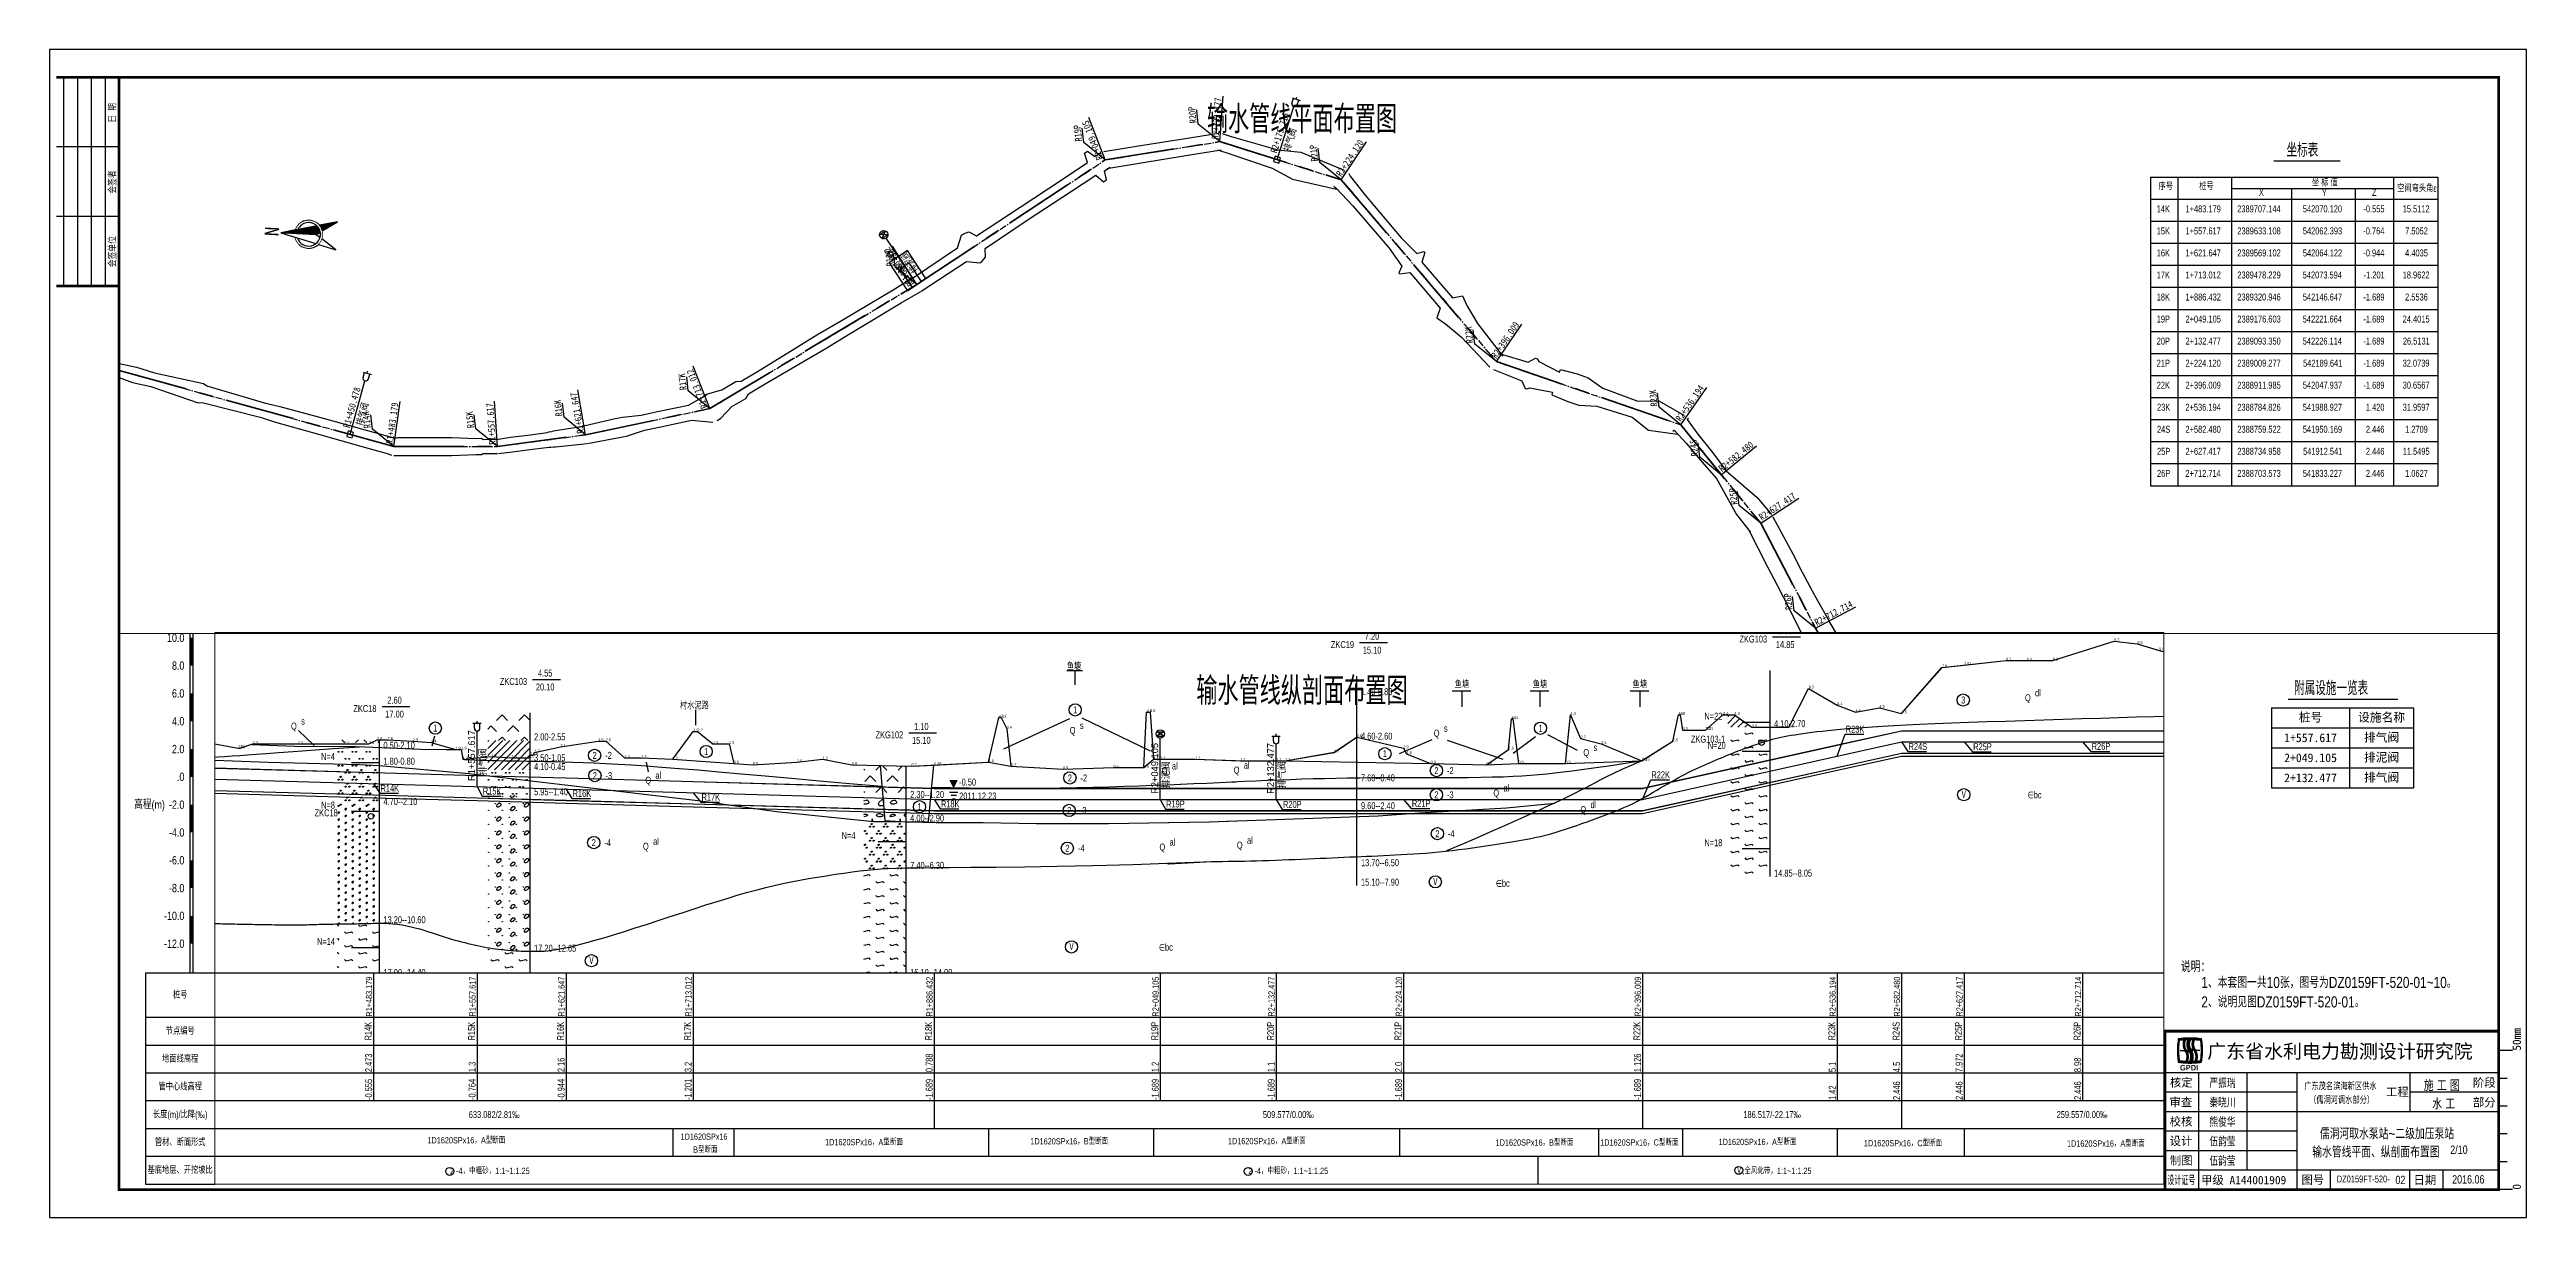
# Paper-space layout '2' of a CAD drawing. Extents: x 0 to 891, y 0 to 420.
# The model-space entities are those that its viewports show. They can reach past a viewport. Long polylines and large blocks are cut down to what shows.
import ezdxf
from ezdxf.enums import TextEntityAlignment as Align

# ---------------------------------------------------------------- set-up
doc = ezdxf.new("R2010")
doc.units = 0
doc.linetypes.add('CENTER', pattern=[2, 1.25, -0.25, 0.25, -0.25])
doc.linetypes.add('ZKLIN', pattern=[0.4, 0.3, -0.1])
doc.layers.get('0').update_dxf_attribs({"linetype": 'CONTINUOUS'})
for name, color, linetype in [('pipe', 3, 'CONTINUOUS'), ('pipe_cen', 1, 'CENTER'), ('tab', 9, 'CONTINUOUS'), ('wipeout', 255, 'CONTINUOUS'), ('图框', 7, 'CONTINUOUS'), ('地形剖面', 4, 'CONTINUOUS'), ('布局裁图', 3, 'CONTINUOUS'), ('指北针', 7, 'CONTINUOUS'), ('文字掩盖', 9, 'CONTINUOUS'), ('水工平面管线标注', 3, 'CONTINUOUS'), ('水工开挖线', 5, 'CONTINUOUS'), ('管线', 7, 'CONTINUOUS'), ('纵面管线标注', 3, 'CONTINUOUS'), ('附属设施', 2, 'CONTINUOUS')]:
    doc.layers.add(name, color=color, linetype=linetype)
doc.styles.add('FSD', font='simhei.ttf')
doc.styles.add('HT', font='simhei.ttf', dxfattribs={"width": 0.8})
doc.styles.add('hz', font='simp1.shx', dxfattribs={"width": 0.8, "bigfont": 'hz.shx'})
doc.styles.add('HZFS', font='simp1.shx', dxfattribs={"width": 0.8, "bigfont": 'hz.shx'})
doc.styles.add('ITALIC', font='txt', dxfattribs={"width": 0.7, "height": 0.28})
doc.styles.add('ROMER', font='romab___.ttf')
doc.styles.add('SIMP1', font='simp1.shx', dxfattribs={"width": 0.8, "bigfont": 'hz.shx'})
doc.styles.get("Standard").update_dxf_attribs({"font": 'rs.shx', "bigfont": 'hztxt.shx'})
doc.styles.add('仿宋_GB2312', font='', dxfattribs={"width": 0.8})
doc.styles.add('仿宋_GB3212', font='', dxfattribs={"width": 0.7})
doc.styles.get('仿宋_GB2312').set_extended_font_data('FangSong_GB2312')
doc.styles.get('仿宋_GB3212').set_extended_font_data('FangSong_GB2312')
pattern_1 = [(45, (550710.252, 2390567.6623), (-2.5, 2.5), [])]

psp = doc.layouts.new('2')

msp = doc.modelspace()

# ---------------------------------------------------------------- texts
at = {"layer": '地形剖面', "color": 55, "style": 'SIMP1', "width": 0.8}
for s, p in [('ZKC19', (553103.170874, 2390959.667312)), ('ZKG103', (553400.349874, 2390963.667312)), ('鱼塘', (552906.890809, 2390943.911197)), ('ZKC103', (552508.251874, 2390933.162316)), ('ZKC18', (552399.889626, 2390913.662316)), ('村水泥路', (552639.023827, 2390915.646639)), ('N=22', (553368.181501, 2390908.167312)), ('ZKG102', (552778.857874, 2390894.754181)), ('ZKG103-1', (553370.181501, 2390891.667312)), ('N=20', (553370.60087, 2390887.167312)), ('N=4', (552370.017634, 2390879.162316)), ('ZKC18', (552372.017634, 2390838.662316)), ('N=8', (552370.017634, 2390844.162316)), ('N=4', (552744.515532, 2390822.254181)), ('N=18', (553368.181501, 2390817.167312)), ('N=14', (552370.017634, 2390746.162316))]:
    msp.add_text(s, height=5, dxfattribs=at).set_placement(p, align=Align.RIGHT)
for s, p in [('7.20', (553116.170874, 2390965.667312)), ('14.85', (553413.349874, 2390959.667312)), ('6.80', (553413.349874, 2390969.667312)), ('15.10', (553116.170874, 2390955.667312)), ('20.10', (552521.251874, 2390929.162316)), ('4.55', (552521.251874, 2390939.162316)), ('鱼塘', (553180.765455, 2390930.905089)), ('鱼塘', (553236.919303, 2390930.905089)), ('鱼塘', (553308.813252, 2390930.905089)), ('17.00', (552412.889626, 2390909.662316)), ('2.60', (552412.889626, 2390919.662316)), ('15.10', (552791.857874, 2390890.754181)), ('1.10', (552791.857874, 2390900.754181))]:
    msp.add_text(s, height=5, dxfattribs=at).set_placement(p, align=Align.CENTER)
at = {"layer": '地形剖面', "color": 9, "linetype": 'Continuous', "lineweight": -3, "style": 'SIMP1', "width": 0.8}
for s, p in [('9.7', (553650.086874, 2390964.662316)), ('9.5', (553666.698874, 2390962.662316)), ('7.8', (553526.198874, 2390945.662316)), ('7.97', (553542.088874, 2390947.382316)), ('8.3', (553572.268874, 2390950.662316)), ('8.3', (553587.058874, 2390950.662316)), ('8.3', (553605.928874, 2390950.662316)), ('9.04', (553682.381874, 2390958.012316)), ('6.3', (553430.248874, 2390930.662316)), ('4.2', (552847.540874, 2390909.662316)), ('4.2', (552849.352874, 2390909.662316)), ('4.6', (552953.933874, 2390913.662316)), ('4.6', (552956.516874, 2390913.662316)), ('4.1', (553216.480874, 2390908.662316)), ('4.1', (553217.421874, 2390908.662316)), ('4.4', (553258.921874, 2390911.662316)), ('4.4', (553336.627874, 2390911.662316)), ('4.4', (553337.757874, 2390911.662316)), ('4.4', (553368.620874, 2390911.662316)), ('4.4', (553376.910874, 2390911.662316)), ('5.1', (553450.865874, 2390918.662316)), ('5.1', (553450.865874, 2390918.662316)), ('4.6', (553463.941874, 2390913.662316)), ('4.9', (553481.183874, 2390916.662316)), ('4.5', (553497.151874, 2390912.662316)), ('4.5', (553497.151874, 2390912.662316)), ('4.5', (553497.151874, 2390912.662316)), ('4.5', (553497.151874, 2390912.662316)), ('4.5', (553497.151874, 2390912.662316)), ('2.3', (552311.007874, 2390890.662316)), ('2.3', (552343.258874, 2390890.662316)), ('2.3', (552376.428874, 2390890.662316)), ('2.3', (552394.396874, 2390890.662316)), ('2.6', (552400.393874, 2390893.662316)), ('2.6', (552407.849874, 2390893.662316)), ('2.5', (552426.176874, 2390892.662316)), ('2.4', (552439.305874, 2390891.662316)), ('2.5', (552559.484874, 2390892.662316)), ('2.5', (552564.851874, 2390892.662316)), ('3.2', (552627.683874, 2390899.662316)), ('3.2', (552630.827874, 2390899.662316)), ('2.3', (552641.968874, 2390890.662316)), ('2.3', (552653.538874, 2390890.662316)), ('3.4', (552853.297874, 2390901.662316)), ('2.8', (553105.170874, 2390895.662316)), ('2.7', (553266.192874, 2390894.662316)), ('2.3', (553281.025874, 2390890.662316)), ('2.5', (553332.520874, 2390892.662316)), ('3.3', (553339.537874, 2390900.662316)), ('3.3', (553356.058874, 2390900.662316)), ('3.31', (553356.215874, 2390900.802316)), ('3.5', (553389.379874, 2390902.662316)), ('3.5', (553416.080874, 2390902.662316)), ('2.0', (552300.358874, 2390887.662316)), ('2.0', (552301.708874, 2390887.662316)), ('1.9', (552456.678874, 2390886.662316)), ('1.9', (552460.899874, 2390886.662316)), ('1.2', (552462.005874, 2390879.662316)), ('1.4', (552482.543874, 2390881.662316)), ('1.3', (552497.003874, 2390880.662316)), ('1.3', (552509.158874, 2390880.662316)), ('1.5', (552510.422874, 2390882.662316)), ('1.5', (552512.512874, 2390882.662316)), ('1.7', (552513.644874, 2390884.662316)), ('2.1', (552532.261874, 2390888.662316)), ('1.3', (552578.322874, 2390880.662316)), ('1.3', (552590.412874, 2390880.662316)), ('1.2', (552613.068874, 2390879.662316)), ('0.9', (552656.956874, 2390876.662316)), ('0.8', (552670.831874, 2390875.662316)), ('1.0', (552702.395874, 2390877.662316)), ('1.2', (552720.879874, 2390879.662316)), ('0.8', (552741.928874, 2390875.662316)), ('0.7', (552784.795874, 2390874.662316)), ('0.79', (552801.103874, 2390875.542316)), ('0.79', (552801.103874, 2390875.542316)), ('0.79', (552801.103874, 2390875.542316)), ('1.0', (552840.270874, 2390877.662316)), ('0.7', (552856.383874, 2390874.662316)), ('0.5', (552893.855874, 2390872.662316)), ('0.6', (552930.139874, 2390873.662316)), ('0.6', (552952.044874, 2390873.662316)), ('1.2', (552958.879874, 2390879.662316)), ('1.2', (552963.776874, 2390879.662316)), ('1.2', (552988.934874, 2390879.662316)), ('1.1', (553021.387874, 2390878.662316)), ('1.1', (553047.148874, 2390878.662316)), ('1.1', (553053.740874, 2390878.662316)), ('1.7', (553088.823874, 2390884.662316)), ('2.0', (553138.791874, 2390887.662316)), ('2.0', (553138.791874, 2390887.662316)), ('1.6', (553140.947874, 2390883.662316)), ('0.9', (553158.311874, 2390876.662316)), ('0.8', (553198.572874, 2390875.662316)), ('1.9', (553214.338874, 2390886.662316)), ('0.9', (553221.439874, 2390876.662316)), ('0.9', (553255.297874, 2390876.662316)), ('1.1', (553310.260874, 2390878.662316)), ('1.13', (553310.680874, 2390878.922316)), ('1.13', (553310.680874, 2390878.922316)), ('1.13', (553310.680874, 2390878.922316)), ('1.13', (553310.680874, 2390878.922316))]:
    msp.add_text(s, height=2, dxfattribs=at).set_placement(p)
at = {"layer": '地形剖面', "color": 55, "style": 'SIMP1', "width": 0.8}
for s, p in [('1.40-5.80', (553108.170874, 2390925.787312)), ('dl', (553593.151796, 2390924.949308)), ('s', (552345.679375, 2390904.577663)), ('0.50-2.10', (552404.889626, 2390887.262316)), ('2.00-2.55', (552513.251874, 2390893.282316)), ('s', (552905.92442, 2390901.463097)), ('4.60-2.60', (553108.170874, 2390893.787312)), ('s', (553167.831772, 2390899.454921)), ('4.10-2.70', (553405.349874, 2390902.787312)), ('1.80-0.80', (552404.889626, 2390875.782316)), ('4.10-0.45', (552513.251874, 2390871.882316)), ('3.50-1.05', (552513.251874, 2390878.282316)), ('al', (552972.140467, 2390872.328887)), ('al', (553023.904194, 2390872.916268)), ('s', (553275.442747, 2390885.598915)), ('5.95--1.40', (552513.251874, 2390853.782316)), ('al', (552600.578198, 2390865.623678)), ('2.30--1.20', (552783.857874, 2390851.874181)), ('-0.50', (552819.076058, 2390860.754181)), ('7.60--0.40', (553108.170874, 2390863.787312)), ('al', (553210.712089, 2390856.506932)), ('4.70--2.10', (552404.889626, 2390846.782316)), ('4.00--2.90', (552783.857874, 2390834.874181)), ('2011.12.23', (552819.076058, 2390850.754181)), ('9.60--2.40', (553108.170874, 2390843.787312)), ('dl', (553273.327074, 2390844.534342)), ('al', (552598.900433, 2390818.143982)), ('al', (552970.462735, 2390817.58758)), ('al', (553026.140251, 2390818.942708)), ('7.40--6.30', (552783.857874, 2390800.874181)), ('13.70--6.50', (553108.170874, 2390802.787312)), ('15.10--7.90', (553108.170874, 2390788.787312)), ('14.85--8.05', (553405.349874, 2390795.287312)), ('13.20--10.60', (552404.889626, 2390761.782316)), ('17.20--12.65', (552513.251874, 2390741.282316)), ('17.00--14.40', (552404.889626, 2390723.782316)), ('15.10--14.00', (552783.857874, 2390723.874181))]:
    msp.add_text(s, height=5, dxfattribs=at).set_placement(p)
for s, p in [('1', (552902.52692, 2390915.181955)), ('3', (553541.456123, 2390922.294707)), ('Q', (553587.951796, 2390923.282642)), ('Q', (552340.479375, 2390902.910996)), ('1', (552442.226266, 2390902.087441)), ('Q', (552900.72442, 2390899.796431)), ('Q', (553162.631772, 2390897.788254)), ('1', (553237.350809, 2390901.97679)), ('2', (552556.828422, 2390882.505805)), ('-2', (552566.828422, 2390882.505805)), ('1', (552637.075961, 2390885.236361)), ('Q', (552966.940467, 2390870.662221)), ('Q', (553018.704194, 2390871.249602)), ('1', (553125.417035, 2390883.691592)), ('2', (553162.454007, 2390871.519245)), ('-2', (553172.454007, 2390871.519245)), ('Q', (553270.242747, 2390883.932248)), ('2', (552557.028963, 2390867.952134)), ('-3', (552567.028963, 2390867.952134)), ('Q', (552595.378198, 2390863.957011)), ('2', (552898.758175, 2390866.24742)), ('-2', (552908.758175, 2390866.24742)), ('2', (553162.431013, 2390854.139053)), ('-3', (553172.431013, 2390854.139053)), ('Q', (553205.512089, 2390854.840265)), ('Ⅴ', (553541.820628, 2390854.207368)), ('∈bc', (553592.79771, 2390854.18916)), ('1', (552790.558746, 2390845.574538)), ('2', (552898.316659, 2390842.875447)), ('-3', (552908.316659, 2390842.875447)), ('Q', (553268.127074, 2390842.867676)), ('2', (552556.214195, 2390819.71988)), ('-4', (552566.214195, 2390819.71988)), ('Q', (553020.940251, 2390817.276041)), ('2', (553163.139123, 2390826.166107)), ('-4', (553173.139123, 2390826.166107)), ('Q', (552593.700433, 2390816.477315)), ('2', (552896.934654, 2390815.696064)), ('-4', (552906.934654, 2390815.696064)), ('Q', (552965.262735, 2390815.920914)), ('Ⅴ', (553161.66843, 2390791.546278)), ('∈bc', (553210.178889, 2390790.57904)), ('Ⅴ', (552554.533369, 2390734.813386)), ('Ⅴ', (552899.891759, 2390744.72628)), ('∈bc', (552967.803853, 2390744.592389))]:
    msp.add_text(s, height=5, dxfattribs=at).set_placement(p, align=Align.MIDDLE)
at = {"layer": '水工平面管线标注', "lineweight": -3, "style": 'HT', "width": 0.8}
for s, rotation, p in [('R1+253.353', 338.314708354, (542156.001543, 2389921.398275)), ('R1+253.353', 338.314708354, (542156.001543, 2389921.398275)), ('R1+483.179', 346.286065436, (542071.814437, 2389707.759849)), ('R1+483.179', 346.286065436, (542071.814437, 2389707.759849)), ('R1+557.617', 357.794361317, (542063.930516, 2389634.050014)), ('R1+557.617', 357.794361317, (542063.930516, 2389634.050014)), ('R1+621.647', 3.748983739, (542065.553207, 2389570.197466)), ('R1+621.647', 3.748983739, (542065.553207, 2389570.197466)), ('R1+713.012', 15.432052959, (542074.774026, 2389479.592237)), ('R1+713.012', 15.432052959, (542074.774026, 2389479.592237)), ('R1+886.432', 26.187360056, (542147.55136, 2389322.505167)), ('R1+886.432', 26.187360056, (542147.55136, 2389322.505167)), ('R2+049.105', 15.26083297, (542222.847629, 2389177.96246)), ('R2+049.105', 15.26083297, (542222.847629, 2389177.96246)), ('R2+132.477', 349.80354862, (542227.767778, 2389094.068503)), ('R2+132.477', 349.80354862, (542227.767778, 2389094.068503)), ('R2+224.120', 320.510019348, (542191.43423, 2389009.095302)), ('R2+224.120', 320.510019348, (542191.43423, 2389009.095302)), ('R2+396.009', 319.789487007, (542049.727814, 2388911.780381)), ('R2+396.009', 319.789487007, (542049.727814, 2388911.780381)), ('R2+536.194', 319.122065785, (541990.715744, 2388784.599941)), ('R2+536.194', 319.122065785, (541990.715744, 2388784.599941)), ('R2+582.480', 303.138217703, (541951.826265, 2388758.813121)), ('R2+582.480', 303.138217703, (541951.826265, 2388758.813121)), ('R2+627.417', 297.363405909, (541914.119006, 2388734.085141)), ('R2+627.417', 297.363405909, (541914.119006, 2388734.085141)), ('R2+712.714', 292.119986553, (541834.718512, 2388702.56019)), ('R2+712.714', 292.119986553, (541834.718512, 2388702.56019))]:
    msp.add_text(s, height=5, rotation=rotation, dxfattribs=at).set_placement(p)
for s, p in [('R14K', (542085.260125, 2389722.283969)), ('R14K', (542085.260125, 2389722.283969)), ('R15K', (542077.533141, 2389648.248484)), ('R15K', (542077.533141, 2389648.248484)), ('R16K', (542079.261803, 2389584.241528)), ('R16K', (542079.261803, 2389584.241528)), ('R17K', (542088.734201, 2389493.369148)), ('R17K', (542088.734201, 2389493.369148)), ('R18K', (542161.786634, 2389336.08585)), ('R18K', (542161.786634, 2389336.08585)), ('R19P', (542236.803736, 2389191.742902)), ('R19P', (542236.803736, 2389191.742902)), ('R20P', (542241.254444, 2389108.489832)), ('R20P', (542241.254444, 2389108.489832)), ('R21P', (542204.780683, 2389024.417481)), ('R21P', (542204.780683, 2389024.417481)), ('R22K', (542063.0767, 2388927.1251)), ('R22K', (542063.0767, 2388927.1251)), ('R23K', (542004.067136, 2388799.96551)), ('R23K', (542004.067136, 2388799.96551)), ('R24S', (541965.30892, 2388774.662492)), ('R24S', (541965.30892, 2388774.662492)), ('R25P', (541927.681448, 2388750.097672)), ('R25P', (541927.681448, 2388750.097672)), ('R26P', (541848.367293, 2388718.713239)), ('R26P', (541848.367293, 2388718.713239))]:
    msp.add_text(s, height=5, dxfattribs=at).set_placement(p)
at = {"layer": '纵面管线标注', "linetype": 'Continuous', "lineweight": -3, "style": 'SIMP1', "width": 0.8}
for s, p in [('R23K', (553456.979626, 2390898.777128)), ('R24S', (553502.099768, 2390886.362194)), ('R25P', (553548.640749, 2390886.225383)), ('R26P', (553633.85447, 2390886.449336)), ('R14K', (552402.776894, 2390856.309427)), ('R15K', (552476.415907, 2390854.273121)), ('R16K', (552540.961183, 2390852.620499)), ('R22K', (553317.104213, 2390866.012316)), ('R17K', (552633.745094, 2390849.947945)), ('R18K', (552805.960102, 2390845.053425)), ('R19P', (552967.974065, 2390844.995495)), ('R20P', (553052.06512, 2390844.680134)), ('R21P', (553144.792885, 2390845.399747))]:
    msp.add_text(s, height=5, dxfattribs=at).set_placement(p)
at = {"layer": '附属设施', "linetype": 'Continuous', "lineweight": -3, "style": 'SIMP1'}
msp.add_attdef('R2+049.105', text='0', height=5, rotation=89.999998466, dxfattribs=at).set_placement((552963.776604, 2390854.776625), align=Align.BOTTOM_LEFT)
msp.add_attdef('排泥阀', text='0', height=5, rotation=89.999998466, dxfattribs=at).set_placement((552965.776604, 2390858.776625), align=Align.TOP_LEFT)

# ---------------------------------------------------------------- blocks, each defined once
blk = doc.blocks.new('tba2')
at = {"ltscale": 8}
for points in [[(-106.84, 54.22), (-107.32, 54.29), (-107.95, 54.36), (-108.6, 54.42), (-109.32, 54.47), (-110.02, 54.5), (-110.73, 54.52), (-111.24, 54.52), (-111.76, 54.51), (-112.33, 54.49), (-112.89, 54.46), (-113.38, 54.43), (-114.06, 54.37), (-114.71, 54.29), (-115.24, 54.22), (-115.27, 54.01), (-115.34, 53.46), (-115.4, 52.83), (-115.47, 52.08), (-115.51, 51.3), (-115.53, 50.51), (-115.54, 50.01), (-115.53, 49.6), (-115.52, 49), (-115.5, 48.62), (-115.48, 48.14), (-115.43, 47.5), (-115.38, 46.95), (-115.3, 46.3), (-115.24, 45.82), (-114.72, 45.75), (-114.14, 45.69), (-113.48, 45.62), (-112.87, 45.58), (-112.29, 45.55), (-111.65, 45.53), (-110.98, 45.52), (-110.43, 45.53), (-109.58, 45.56), (-108.96, 45.6), (-108.47, 45.63), (-107.4, 45.75), (-106.84, 45.82), (-106.73, 46.68), (-106.62, 47.85), (-106.58, 48.46), (-106.55, 49.04), (-106.54, 49.75), (-106.54, 50.5), (-106.56, 51.09), (-106.59, 51.78), (-106.64, 52.44), (-106.7, 53.1), (-106.77, 53.69), (-106.84, 54.22), (-107.28, 53.78), (-107.24, 53.47), (-107.16, 52.7), (-107.1, 51.89), (-107.05, 50.98), (-107.04, 50.18), (-107.05, 49.32), (-107.08, 48.53), (-107.12, 47.77), (-107.21, 46.85), (-107.28, 46.26), (-107.59, 46.23), (-108.16, 46.16), (-108.97, 46.1), (-109.3, 46.07), (-109.89, 46.04), (-110.6, 46.03), (-111.1, 46.02), (-111.66, 46.03), (-112.28, 46.05), (-112.57, 46.06), (-112.98, 46.09), (-113.74, 46.15), (-114.25, 46.2), (-114.79, 46.27), (-114.86, 46.8), (-114.92, 47.44), (-114.98, 48.11), (-115.01, 48.86), (-115.03, 49.46), (-115.04, 50.07), (-115.03, 50.81), (-115, 51.6), (-114.96, 52.17), (-114.9, 52.84), (-114.84, 53.42), (-114.8, 53.78), (-114.68, 53.8), (-114.13, 53.86), (-113.52, 53.92), (-113.01, 53.96), (-112.69, 53.98), (-112.3, 54), (-111.87, 54.01), (-111.47, 54.02), (-111.24, 54.02), (-110.98, 54.02), (-110.9, 54.02), (-110.72, 54.02), (-110.47, 54.02), (-110.28, 54.01), (-110.03, 54.01), (-109.83, 54), (-109.68, 53.99), (-109.53, 53.98), (-109.47, 53.98), (-109.47, 53.98), (-109.26, 53.97), (-109.01, 53.95), (-108.7, 53.93), (-108.27, 53.89), (-107.82, 53.85), (-107.41, 53.8), (-107.28, 53.78)], [(-112.65, 50.67), (-112.68, 50.73), (-112.72, 50.8), (-112.75, 50.88), (-112.78, 50.95), (-112.81, 51.02), (-112.84, 51.1), (-112.87, 51.17), (-112.89, 51.24), (-112.91, 51.31), (-112.93, 51.37), (-112.95, 51.43), (-112.97, 51.48), (-112.98, 51.53), (-112.99, 51.58), (-113, 51.62), (-113.01, 51.67), (-113.02, 51.71), (-113.02, 51.75), (-113.03, 51.79), (-113.04, 51.83), (-113.04, 51.87), (-113.05, 51.91), (-113.05, 51.95), (-113.05, 51.99), (-113.06, 52.03), (-113.06, 52.08), (-113.06, 52.12), (-113.06, 52.16), (-113.06, 52.2), (-113.06, 52.25), (-113.06, 52.29), (-113.06, 52.33), (-113.06, 52.37), (-113.06, 52.42), (-113.06, 52.46), (-113.05, 52.5), (-113.05, 52.54), (-113.05, 52.58), (-113.04, 52.62), (-113.04, 52.65), (-113.04, 52.69), (-113.03, 52.72), (-113.03, 52.74), (-113.03, 52.77), (-113.02, 52.79), (-113.02, 52.82), (-113.02, 52.84), (-113.01, 52.86), (-113.01, 52.88), (-113.01, 52.9), (-113, 52.92), (-113, 52.94), (-112.99, 52.96), (-112.99, 52.98), (-112.99, 53), (-112.98, 53.03), (-112.97, 53.05), (-112.97, 53.08), (-112.96, 53.11), (-112.95, 53.14), (-112.94, 53.17), (-112.94, 53.2), (-112.93, 53.23), (-112.92, 53.26), (-112.91, 53.29), (-112.9, 53.32), (-112.9, 53.35), (-112.89, 53.38), (-112.88, 53.4), (-112.87, 53.43), (-112.86, 53.46), (-112.85, 53.49), (-112.84, 53.53), (-112.83, 53.57), (-112.81, 53.61), (-112.79, 53.66), (-112.77, 53.72), (-112.75, 53.77), (-112.73, 53.83), (-112.7, 53.89), (-112.67, 53.96), (-112.66, 53.98), (-112.69, 53.98), (-113.01, 53.96), (-113.18, 53.94), (-113.21, 53.87), (-113.24, 53.81), (-113.26, 53.76), (-113.28, 53.72), (-113.29, 53.68), (-113.3, 53.65), (-113.31, 53.63), (-113.32, 53.6), (-113.33, 53.58), (-113.34, 53.56), (-113.35, 53.54), (-113.35, 53.52), (-113.36, 53.5), (-113.37, 53.48), (-113.37, 53.45), (-113.38, 53.42), (-113.39, 53.39), (-113.4, 53.36), (-113.41, 53.33), (-113.42, 53.29), (-113.43, 53.26), (-113.44, 53.23), (-113.44, 53.19), (-113.45, 53.16), (-113.46, 53.13), (-113.46, 53.11), (-113.47, 53.08), (-113.47, 53.06), (-113.48, 53.03), (-113.48, 53.01), (-113.49, 52.99), (-113.49, 52.96), (-113.5, 52.94), (-113.5, 52.92), (-113.5, 52.89), (-113.51, 52.87), (-113.51, 52.84), (-113.52, 52.81), (-113.52, 52.78), (-113.52, 52.74), (-113.53, 52.71), (-113.53, 52.67), (-113.53, 52.62), (-113.54, 52.58), (-113.54, 52.53), (-113.54, 52.49), (-113.55, 52.44), (-113.55, 52.39), (-113.55, 52.34), (-113.55, 52.29), (-113.55, 52.25), (-113.55, 52.2), (-113.55, 52.15), (-113.55, 52.1), (-113.55, 52.05), (-113.54, 52), (-113.54, 51.95), (-113.54, 51.91), (-113.53, 51.86), (-113.53, 51.81), (-113.52, 51.76), (-113.51, 51.72), (-113.51, 51.67), (-113.5, 51.62), (-113.49, 51.57), (-113.48, 51.52), (-113.47, 51.47), (-113.45, 51.42), (-113.44, 51.36), (-113.42, 51.3), (-113.4, 51.23), (-113.38, 51.16), (-113.35, 51.08), (-113.33, 51.01), (-113.3, 50.92), (-113.27, 50.84), (-113.23, 50.76), (-113.2, 50.68), (-113.16, 50.6), (-113.13, 50.52), (-113.09, 50.45), (-113.05, 50.38), (-113.01, 50.31), (-112.98, 50.24), (-112.94, 50.18), (-112.91, 50.13), (-112.88, 50.08), (-112.85, 50.02), (-112.28, 50.02), (-112.28, 50.02), (-112.29, 50.05), (-112.31, 50.07), (-112.32, 50.1), (-112.34, 50.13), (-112.36, 50.16), (-112.38, 50.2), (-112.4, 50.23), (-112.43, 50.27), (-112.45, 50.32), (-112.48, 50.37), (-112.51, 50.42), (-112.55, 50.48), (-112.58, 50.54), (-112.62, 50.6)], [(-111.74, 50.02), (-111.74, 50.82), (-107.54, 50.02), (-110.34, 50.02), (-110.34, 49.22), (-110.36, 49.23), (-110.91, 49.33), (-112.56, 49.65), (-114.54, 50.02)]]:
    blk.add_hatch(color=256, dxfattribs=at).paths.add_polyline_path(points)
h = blk.add_hatch(color=256, dxfattribs=at)
h.paths.add_polyline_path([(-111.04, 53.57), (-110.99, 53.69), (-110.93, 53.84), (-110.85, 54.02), (-110.9, 54.02), (-110.98, 54.02), (-111.24, 54.02), (-111.47, 54.02), (-111.79, 54.01), (-111.82, 53.94), (-111.85, 53.87), (-111.88, 53.8), (-111.9, 53.74), (-111.92, 53.68), (-111.94, 53.63), (-111.96, 53.58), (-111.98, 53.53), (-111.99, 53.48), (-112.01, 53.43), (-112.02, 53.39), (-112.04, 53.34), (-112.05, 53.29), (-112.06, 53.25), (-112.07, 53.2), (-112.09, 53.16), (-112.1, 53.11), (-112.11, 53.06), (-112.12, 53.01), (-112.13, 52.95), (-112.13, 52.9), (-112.14, 52.84), (-112.15, 52.78), (-112.16, 52.72), (-112.16, 52.65), (-112.17, 52.58), (-112.17, 52.51), (-112.17, 52.44), (-112.18, 52.37), (-112.18, 52.3), (-112.18, 52.23), (-112.18, 52.17), (-112.18, 52.11), (-112.18, 52.05), (-112.17, 51.99), (-112.17, 51.94), (-112.16, 51.89), (-112.16, 51.84), (-112.15, 51.78), (-112.15, 51.73), (-112.14, 51.68), (-112.13, 51.62), (-112.12, 51.57), (-112.11, 51.51), (-112.1, 51.45), (-112.09, 51.39), (-112.07, 51.33), (-112.05, 51.27), (-112.04, 51.2), (-112.02, 51.14), (-111.99, 51.07), (-111.97, 51), (-111.94, 50.93), (-111.92, 50.86), (-111.89, 50.79), (-111.86, 50.71), (-111.82, 50.64), (-111.79, 50.56), (-111.75, 50.48), (-111.74, 50.46), (-111.74, 50.82), (-110.87, 50.66), (-110.95, 50.81), (-111.02, 50.95), (-111.08, 51.08), (-111.13, 51.2), (-111.17, 51.31), (-111.2, 51.41), (-111.23, 51.51), (-111.25, 51.61), (-111.27, 51.72), (-111.29, 51.85), (-111.31, 51.97), (-111.32, 52.09), (-111.32, 52.21), (-111.32, 52.32), (-111.31, 52.43), (-111.31, 52.55), (-111.3, 52.65), (-111.28, 52.77), (-111.26, 52.89), (-111.24, 53), (-111.21, 53.1), (-111.18, 53.22), (-111.14, 53.32), (-111.1, 53.43)])
h.paths.add_polyline_path([(-109.84, 52.13), (-109.84, 52.26), (-109.84, 52.39), (-109.84, 52.52), (-109.83, 52.64), (-109.82, 52.75), (-109.8, 52.85), (-109.79, 52.95), (-109.77, 53.06), (-109.75, 53.14), (-109.73, 53.22), (-109.71, 53.29), (-109.7, 53.32), (-109.69, 53.35), (-109.68, 53.38), (-109.66, 53.45), (-109.64, 53.52), (-109.61, 53.63), (-109.56, 53.75), (-109.52, 53.86), (-109.47, 53.98), (-109.47, 53.98), (-109.53, 53.98), (-109.68, 53.99), (-109.83, 54), (-109.96, 54), (-109.99, 53.93), (-110.02, 53.87), (-110.04, 53.82), (-110.06, 53.78), (-110.07, 53.74), (-110.08, 53.71), (-110.09, 53.68), (-110.1, 53.66), (-110.11, 53.64), (-110.12, 53.62), (-110.12, 53.6), (-110.13, 53.58), (-110.14, 53.56), (-110.15, 53.54), (-110.15, 53.51), (-110.16, 53.48), (-110.17, 53.45), (-110.18, 53.42), (-110.19, 53.39), (-110.2, 53.35), (-110.21, 53.32), (-110.22, 53.29), (-110.22, 53.25), (-110.23, 53.22), (-110.24, 53.19), (-110.24, 53.17), (-110.25, 53.14), (-110.25, 53.12), (-110.26, 53.09), (-110.26, 53.07), (-110.27, 53.05), (-110.27, 53.02), (-110.28, 53), (-110.28, 52.98), (-110.28, 52.95), (-110.29, 52.93), (-110.29, 52.9), (-110.3, 52.87), (-110.3, 52.84), (-110.3, 52.8), (-110.31, 52.77), (-110.31, 52.73), (-110.31, 52.68), (-110.32, 52.64), (-110.32, 52.59), (-110.32, 52.55), (-110.33, 52.5), (-110.33, 52.45), (-110.33, 52.4), (-110.33, 52.35), (-110.33, 52.31), (-110.33, 52.26), (-110.33, 52.21), (-110.33, 52.16), (-110.33, 52.11), (-110.32, 52.06), (-110.32, 52.01), (-110.32, 51.97), (-110.31, 51.92), (-110.31, 51.87), (-110.3, 51.82), (-110.29, 51.78), (-110.29, 51.73), (-110.28, 51.68), (-110.27, 51.63), (-110.26, 51.58), (-110.25, 51.53), (-110.23, 51.48), (-110.22, 51.42), (-110.2, 51.36), (-110.18, 51.29), (-110.16, 51.22), (-110.13, 51.14), (-110.11, 51.07), (-110.08, 50.98), (-110.05, 50.9), (-110.01, 50.82), (-109.98, 50.74), (-109.94, 50.66), (-109.91, 50.58), (-109.87, 50.51), (-109.84, 50.46), (-109.21, 50.34), (-109.28, 50.46), (-109.35, 50.57), (-109.41, 50.69), (-109.48, 50.83), (-109.55, 50.97), (-109.61, 51.12), (-109.66, 51.26), (-109.7, 51.4), (-109.74, 51.51), (-109.77, 51.64), (-109.8, 51.76), (-109.82, 51.89), (-109.83, 52.01)])
h.paths.add_polyline_path([(-108.81, 49.53), (-108.84, 49.61), (-108.87, 49.67), (-108.89, 49.74), (-108.92, 49.8), (-108.94, 49.85), (-108.96, 49.9), (-108.98, 49.94), (-109, 49.98), (-109.01, 50.01), (-109.02, 50.02), (-109.59, 50.02), (-109.54, 49.94), (-109.49, 49.85), (-109.45, 49.79), (-109.41, 49.7), (-109.37, 49.62), (-109.33, 49.51), (-109.28, 49.38), (-109.23, 49.25), (-109.18, 49.12), (-109.14, 49), (-109.1, 48.89), (-109.07, 48.78), (-109.05, 48.66), (-109.03, 48.55), (-109.01, 48.43), (-109, 48.33), (-108.98, 48.22), (-108.97, 48.11), (-108.96, 48.02), (-108.95, 47.92), (-108.95, 47.79), (-108.96, 47.68), (-108.97, 47.58), (-108.98, 47.49), (-109, 47.38), (-109.01, 47.28), (-109.02, 47.18), (-109.04, 47.07), (-109.06, 46.96), (-109.08, 46.85), (-109.11, 46.75), (-109.14, 46.65), (-109.18, 46.55), (-109.2, 46.48), (-109.24, 46.38), (-109.27, 46.32), (-109.29, 46.27), (-109.31, 46.21), (-109.34, 46.14), (-109.36, 46.08), (-109.37, 46.07), (-109.3, 46.07), (-108.97, 46.1), (-108.83, 46.11), (-108.79, 46.2), (-108.77, 46.26), (-108.75, 46.31), (-108.73, 46.36), (-108.71, 46.4), (-108.69, 46.45), (-108.68, 46.49), (-108.66, 46.53), (-108.65, 46.57), (-108.64, 46.61), (-108.62, 46.65), (-108.61, 46.69), (-108.6, 46.73), (-108.59, 46.78), (-108.59, 46.82), (-108.58, 46.87), (-108.57, 46.92), (-108.56, 46.97), (-108.55, 47.02), (-108.54, 47.07), (-108.54, 47.13), (-108.53, 47.19), (-108.52, 47.24), (-108.51, 47.29), (-108.51, 47.35), (-108.5, 47.39), (-108.5, 47.44), (-108.49, 47.48), (-108.49, 47.52), (-108.48, 47.55), (-108.48, 47.59), (-108.47, 47.62), (-108.47, 47.66), (-108.47, 47.69), (-108.47, 47.73), (-108.47, 47.76), (-108.46, 47.8), (-108.46, 47.84), (-108.46, 47.87), (-108.46, 47.91), (-108.47, 47.95), (-108.47, 47.99), (-108.47, 48.02), (-108.47, 48.06), (-108.48, 48.09), (-108.48, 48.13), (-108.48, 48.17), (-108.49, 48.21), (-108.49, 48.26), (-108.5, 48.31), (-108.51, 48.36), (-108.51, 48.42), (-108.52, 48.48), (-108.53, 48.54), (-108.54, 48.6), (-108.55, 48.67), (-108.56, 48.73), (-108.58, 48.8), (-108.59, 48.86), (-108.61, 48.92), (-108.62, 48.99), (-108.64, 49.05), (-108.66, 49.12), (-108.68, 49.18), (-108.71, 49.25), (-108.73, 49.32), (-108.76, 49.39), (-108.78, 49.46)])
h.paths.add_polyline_path([(-110.82, 47.85), (-110.82, 47.75), (-110.82, 47.66), (-110.83, 47.51), (-110.85, 47.32), (-110.87, 47.13), (-110.91, 46.95), (-110.95, 46.77), (-110.99, 46.64), (-111.02, 46.55), (-111.06, 46.45), (-111.1, 46.33), (-111.15, 46.21), (-111.22, 46.02), (-111.1, 46.02), (-110.6, 46.03), (-110.29, 46.03), (-110.29, 46.04), (-110.24, 46.17), (-110.2, 46.28), (-110.17, 46.39), (-110.14, 46.5), (-110.11, 46.6), (-110.08, 46.71), (-110.06, 46.82), (-110.04, 46.93), (-110.02, 47.04), (-110, 47.16), (-109.99, 47.27), (-109.98, 47.39), (-109.97, 47.51), (-109.96, 47.63), (-109.96, 47.75), (-109.96, 47.87), (-109.96, 47.99), (-109.97, 48.1), (-109.98, 48.22), (-109.99, 48.33), (-110, 48.43), (-110.01, 48.53), (-110.03, 48.62), (-110.04, 48.71), (-110.06, 48.79), (-110.08, 48.87), (-110.1, 48.95), (-110.12, 49.03), (-110.15, 49.1), (-110.17, 49.18), (-110.2, 49.26), (-110.22, 49.34), (-110.25, 49.42), (-110.28, 49.5), (-110.32, 49.58), (-110.34, 49.63), (-110.34, 49.22), (-110.36, 49.23), (-110.91, 49.33), (-111.17, 49.38), (-111.13, 49.29), (-111.07, 49.15), (-111.02, 49.02), (-110.98, 48.89), (-110.94, 48.76), (-110.91, 48.63), (-110.88, 48.5), (-110.85, 48.35), (-110.84, 48.18), (-110.82, 48)])
h.paths.add_polyline_path([(-112.17, 47.73), (-112.18, 47.62), (-112.19, 47.52), (-112.2, 47.43), (-112.22, 47.32), (-112.23, 47.22), (-112.24, 47.12), (-112.26, 47.01), (-112.28, 46.9), (-112.3, 46.79), (-112.33, 46.69), (-112.36, 46.59), (-112.4, 46.49), (-112.42, 46.42), (-112.46, 46.32), (-112.49, 46.26), (-112.51, 46.21), (-112.53, 46.15), (-112.56, 46.08), (-112.57, 46.06), (-112.28, 46.05), (-112.05, 46.04), (-112.01, 46.14), (-111.99, 46.2), (-111.97, 46.25), (-111.95, 46.3), (-111.93, 46.34), (-111.91, 46.39), (-111.9, 46.43), (-111.88, 46.47), (-111.87, 46.51), (-111.86, 46.55), (-111.84, 46.59), (-111.83, 46.63), (-111.82, 46.67), (-111.81, 46.72), (-111.81, 46.76), (-111.8, 46.81), (-111.79, 46.86), (-111.78, 46.91), (-111.77, 46.96), (-111.76, 47.02), (-111.76, 47.07), (-111.75, 47.13), (-111.74, 47.18), (-111.73, 47.23), (-111.73, 47.29), (-111.72, 47.33), (-111.72, 47.38), (-111.71, 47.42), (-111.71, 47.46), (-111.7, 47.49), (-111.7, 47.53), (-111.69, 47.56), (-111.69, 47.6), (-111.69, 47.63), (-111.69, 47.67), (-111.69, 47.7), (-111.68, 47.74), (-111.68, 47.78), (-111.68, 47.81), (-111.68, 47.85), (-111.69, 47.89), (-111.69, 47.93), (-111.69, 47.96), (-111.69, 48), (-111.7, 48.03), (-111.7, 48.07), (-111.7, 48.11), (-111.71, 48.15), (-111.71, 48.2), (-111.72, 48.25), (-111.73, 48.3), (-111.73, 48.36), (-111.74, 48.42), (-111.75, 48.48), (-111.76, 48.54), (-111.77, 48.61), (-111.78, 48.67), (-111.8, 48.74), (-111.81, 48.8), (-111.83, 48.86), (-111.84, 48.93), (-111.86, 48.99), (-111.88, 49.06), (-111.9, 49.12), (-111.93, 49.19), (-111.95, 49.26), (-111.98, 49.33), (-112, 49.4), (-112.03, 49.47), (-112.06, 49.55), (-112.06, 49.55), (-112.56, 49.65), (-112.64, 49.66), (-112.59, 49.56), (-112.55, 49.45), (-112.5, 49.32), (-112.45, 49.19), (-112.4, 49.06), (-112.36, 48.94), (-112.32, 48.83), (-112.29, 48.72), (-112.27, 48.6), (-112.25, 48.49), (-112.23, 48.37), (-112.22, 48.27), (-112.2, 48.16), (-112.19, 48.05), (-112.18, 47.96), (-112.17, 47.86)])
blk.add_line((-107.28, 53.78), (-106.84, 54.22), dxfattribs=at)
at = {"color": 7}
for p, q in [((0, 42), (-120, 42)), ((-108, 42), (-108, 0)), ((-32, 42), (-32, 28)), ((-72.5, 35), (-120, 35)), ((0, 28), (-120, 28)), ((0, 35), (-32, 35)), ((-72.5, 21), (-120, 21)), ((-72.5, 14), (-120, 14)), ((0, 7), (-120, 7)), ((-60.5, 0), (-60.5, 7)), ((-32, 0), (-32, 7)), ((-20, 0), (-20, 7))]:
    blk.add_line(p, q, dxfattribs=at)
at = {"color": 7, "ltscale": 8}
for p, q in [((-90.5, 7), (-90.5, 42)), ((-72.5, 0), (-72.5, 42))]:
    blk.add_line(p, q, dxfattribs=at)
at = {"color": 7, "const_width": 1}
blk.add_lwpolyline([(-120, 0), (-120, 57), (0, 57), (0, 0)], close=True, dxfattribs=at)
at = {"ltscale": 8}
for points in [[(-106.64, 52.44), (-106.7, 53.1), (-106.77, 53.69), (-106.84, 54.22), (-107.32, 54.29), (-107.95, 54.36), (-108.6, 54.42), (-109.32, 54.47), (-110.02, 54.5), (-110.73, 54.52), (-111.24, 54.52), (-111.76, 54.51), (-112.33, 54.49), (-112.89, 54.46), (-113.38, 54.43), (-114.06, 54.37), (-114.71, 54.29), (-115.24, 54.22), (-115.27, 54.01), (-115.34, 53.46), (-115.4, 52.83), (-115.47, 52.08), (-115.51, 51.3), (-115.53, 50.51), (-115.54, 50.01), (-115.53, 49.6), (-115.52, 49), (-115.5, 48.62), (-115.48, 48.14), (-115.43, 47.5), (-115.38, 46.95), (-115.3, 46.3), (-115.24, 45.82), (-114.72, 45.75), (-114.14, 45.69), (-113.48, 45.62), (-112.87, 45.58), (-112.29, 45.55), (-111.65, 45.53), (-110.98, 45.52), (-110.43, 45.53), (-109.58, 45.56), (-108.96, 45.6), (-108.47, 45.63), (-107.4, 45.75), (-106.84, 45.82), (-106.73, 46.68), (-106.62, 47.85), (-106.58, 48.46), (-106.55, 49.04), (-106.54, 49.75), (-106.54, 50.5), (-106.56, 51.09), (-106.59, 51.78)], [(-114.96, 52.17), (-114.9, 52.84), (-114.84, 53.42), (-114.8, 53.78), (-114.68, 53.8), (-114.13, 53.86), (-113.52, 53.92), (-113.01, 53.96), (-112.69, 53.98), (-112.3, 54), (-111.87, 54.01), (-111.47, 54.02), (-111.24, 54.02), (-110.98, 54.02), (-110.9, 54.02), (-110.72, 54.02), (-110.47, 54.02), (-110.28, 54.01), (-110.03, 54.01), (-109.83, 54), (-109.68, 53.99), (-109.53, 53.98), (-109.47, 53.98), (-109.26, 53.97), (-109.01, 53.95), (-108.7, 53.93), (-108.27, 53.89), (-107.82, 53.85), (-107.41, 53.8), (-107.28, 53.78), (-107.24, 53.47), (-107.16, 52.7), (-107.1, 51.89), (-107.05, 50.98), (-107.04, 50.18), (-107.05, 49.32), (-107.08, 48.53), (-107.12, 47.77), (-107.21, 46.85), (-107.28, 46.26), (-107.59, 46.23), (-108.16, 46.16), (-108.97, 46.1), (-109.3, 46.07), (-109.89, 46.04), (-110.6, 46.03), (-111.1, 46.02), (-111.66, 46.03), (-112.28, 46.05), (-112.57, 46.06), (-112.98, 46.09), (-113.74, 46.15), (-114.25, 46.2), (-114.79, 46.27), (-114.86, 46.8), (-114.92, 47.44), (-114.98, 48.11), (-115.01, 48.86), (-115.03, 49.46), (-115.04, 50.07), (-115.03, 50.81), (-115, 51.6)]]:
    blk.add_lwpolyline(points, close=True, dxfattribs=at)
for points in [[(-113.18, 53.94), (-113.21, 53.87), (-113.24, 53.81), (-113.26, 53.76), (-113.28, 53.72), (-113.29, 53.68), (-113.3, 53.65), (-113.31, 53.63), (-113.32, 53.6), (-113.33, 53.58), (-113.34, 53.56), (-113.35, 53.54), (-113.35, 53.52), (-113.36, 53.5), (-113.37, 53.48), (-113.37, 53.45), (-113.38, 53.42), (-113.39, 53.39), (-113.4, 53.36), (-113.41, 53.33), (-113.42, 53.29), (-113.43, 53.26), (-113.44, 53.23), (-113.44, 53.19), (-113.45, 53.16), (-113.46, 53.13), (-113.46, 53.11), (-113.47, 53.08), (-113.47, 53.06), (-113.48, 53.03), (-113.48, 53.01), (-113.49, 52.99), (-113.49, 52.96), (-113.5, 52.94), (-113.5, 52.92), (-113.5, 52.89), (-113.51, 52.87), (-113.51, 52.84), (-113.52, 52.81), (-113.52, 52.78), (-113.52, 52.74), (-113.53, 52.71), (-113.53, 52.67), (-113.53, 52.62), (-113.54, 52.58), (-113.54, 52.53), (-113.54, 52.49), (-113.55, 52.44), (-113.55, 52.39), (-113.55, 52.34), (-113.55, 52.29), (-113.55, 52.25), (-113.55, 52.2), (-113.55, 52.15), (-113.55, 52.1), (-113.55, 52.05), (-113.54, 52), (-113.54, 51.95), (-113.54, 51.91), (-113.53, 51.86), (-113.53, 51.81), (-113.52, 51.76), (-113.51, 51.72), (-113.51, 51.67), (-113.5, 51.62), (-113.49, 51.57), (-113.48, 51.52), (-113.47, 51.47), (-113.45, 51.42), (-113.44, 51.36), (-113.42, 51.3), (-113.4, 51.23), (-113.38, 51.16), (-113.35, 51.08), (-113.33, 51.01), (-113.3, 50.92), (-113.27, 50.84), (-113.23, 50.76), (-113.2, 50.68), (-113.16, 50.6), (-113.13, 50.52), (-113.09, 50.45), (-113.05, 50.38), (-113.01, 50.31), (-112.98, 50.24), (-112.94, 50.18), (-112.91, 50.13), (-112.88, 50.08), (-112.85, 50.03), (-112.82, 49.99), (-112.8, 49.95), (-112.78, 49.91), (-112.76, 49.88), (-112.75, 49.85), (-112.73, 49.83), (-112.72, 49.81), (-112.7, 49.78), (-112.69, 49.76), (-112.68, 49.74), (-112.67, 49.72), (-112.65, 49.69), (-112.64, 49.66), (-112.62, 49.62), (-112.6, 49.58), (-112.58, 49.53), (-112.56, 49.48), (-112.54, 49.42), (-112.51, 49.36), (-112.49, 49.29), (-112.46, 49.23), (-112.44, 49.16), (-112.41, 49.1), (-112.39, 49.03), (-112.37, 48.97), (-112.35, 48.91), (-112.33, 48.86), (-112.32, 48.8), (-112.3, 48.74), (-112.29, 48.69), (-112.27, 48.63), (-112.26, 48.57), (-112.25, 48.51), (-112.24, 48.45), (-112.23, 48.4), (-112.23, 48.34), (-112.22, 48.28), (-112.21, 48.23), (-112.21, 48.18), (-112.2, 48.14), (-112.2, 48.1), (-112.19, 48.06), (-112.19, 48.03), (-112.18, 48), (-112.18, 47.96), (-112.18, 47.93), (-112.18, 47.9), (-112.17, 47.87), (-112.17, 47.84), (-112.17, 47.81), (-112.17, 47.78), (-112.17, 47.75), (-112.17, 47.72), (-112.18, 47.69), (-112.18, 47.66), (-112.18, 47.63), (-112.18, 47.6), (-112.18, 47.57), (-112.19, 47.54), (-112.19, 47.51), (-112.2, 47.47), (-112.2, 47.44), (-112.21, 47.4), (-112.21, 47.35), (-112.22, 47.3), (-112.23, 47.25), (-112.23, 47.2), (-112.24, 47.15), (-112.25, 47.09), (-112.26, 47.04), (-112.26, 46.99), (-112.27, 46.95), (-112.28, 46.91), (-112.28, 46.87), (-112.29, 46.83), (-112.3, 46.79), (-112.31, 46.75), (-112.32, 46.72), (-112.33, 46.69), (-112.34, 46.65), (-112.35, 46.62), (-112.36, 46.58), (-112.37, 46.55), (-112.39, 46.51), (-112.41, 46.46), (-112.42, 46.42), (-112.44, 46.37), (-112.46, 46.32), (-112.49, 46.26), (-112.51, 46.21), (-112.53, 46.15), (-112.56, 46.08), (-112.57, 46.06)], [(-112.66, 53.98), (-112.67, 53.96), (-112.7, 53.89), (-112.73, 53.83), (-112.75, 53.77), (-112.77, 53.72), (-112.79, 53.66), (-112.81, 53.61), (-112.83, 53.57), (-112.84, 53.53), (-112.85, 53.49), (-112.86, 53.46), (-112.87, 53.43), (-112.88, 53.4), (-112.89, 53.38), (-112.9, 53.35), (-112.9, 53.32), (-112.91, 53.29), (-112.92, 53.26), (-112.93, 53.23), (-112.94, 53.2), (-112.94, 53.17), (-112.95, 53.14), (-112.96, 53.11), (-112.97, 53.08), (-112.97, 53.05), (-112.98, 53.03), (-112.99, 53), (-112.99, 52.98), (-112.99, 52.96), (-113, 52.94), (-113, 52.92), (-113.01, 52.9), (-113.01, 52.88), (-113.01, 52.86), (-113.02, 52.84), (-113.02, 52.82), (-113.02, 52.79), (-113.03, 52.77), (-113.03, 52.74), (-113.03, 52.72), (-113.04, 52.69), (-113.04, 52.65), (-113.04, 52.62), (-113.05, 52.58), (-113.05, 52.54), (-113.05, 52.5), (-113.06, 52.46), (-113.06, 52.42), (-113.06, 52.37), (-113.06, 52.33), (-113.06, 52.29), (-113.06, 52.25), (-113.06, 52.2), (-113.06, 52.16), (-113.06, 52.12), (-113.06, 52.08), (-113.06, 52.03), (-113.05, 51.99), (-113.05, 51.95), (-113.05, 51.91), (-113.04, 51.87), (-113.04, 51.83), (-113.03, 51.79), (-113.02, 51.75), (-113.02, 51.71), (-113.01, 51.67), (-113, 51.62), (-112.99, 51.58), (-112.98, 51.53), (-112.97, 51.48), (-112.95, 51.43), (-112.93, 51.37), (-112.91, 51.31), (-112.89, 51.24), (-112.87, 51.17), (-112.84, 51.1), (-112.81, 51.02), (-112.78, 50.95), (-112.75, 50.88), (-112.72, 50.8), (-112.68, 50.73), (-112.65, 50.67), (-112.62, 50.6), (-112.58, 50.54), (-112.55, 50.48), (-112.51, 50.42), (-112.48, 50.37), (-112.45, 50.32), (-112.43, 50.27), (-112.4, 50.23), (-112.38, 50.2), (-112.36, 50.16), (-112.34, 50.13), (-112.32, 50.1), (-112.31, 50.07), (-112.29, 50.05), (-112.28, 50.02), (-112.26, 50), (-112.25, 49.97), (-112.23, 49.95), (-112.22, 49.92), (-112.2, 49.88), (-112.18, 49.84), (-112.16, 49.79), (-112.14, 49.74), (-112.11, 49.68), (-112.09, 49.61), (-112.06, 49.55), (-112.03, 49.47), (-112, 49.4), (-111.98, 49.33), (-111.95, 49.26), (-111.93, 49.19), (-111.9, 49.12), (-111.88, 49.06), (-111.86, 48.99), (-111.84, 48.93), (-111.83, 48.86), (-111.81, 48.8), (-111.8, 48.74), (-111.78, 48.67), (-111.77, 48.61), (-111.76, 48.54), (-111.75, 48.48), (-111.74, 48.42), (-111.73, 48.36), (-111.73, 48.3), (-111.72, 48.25), (-111.71, 48.2), (-111.71, 48.15), (-111.7, 48.11), (-111.7, 48.07), (-111.7, 48.03), (-111.69, 48), (-111.69, 47.96), (-111.69, 47.93), (-111.69, 47.89), (-111.68, 47.85), (-111.68, 47.81), (-111.68, 47.78), (-111.68, 47.74), (-111.69, 47.7), (-111.69, 47.67), (-111.69, 47.63), (-111.69, 47.6), (-111.69, 47.56), (-111.7, 47.53), (-111.7, 47.49), (-111.71, 47.46), (-111.71, 47.42), (-111.72, 47.38), (-111.72, 47.33), (-111.73, 47.29), (-111.73, 47.23), (-111.74, 47.18), (-111.75, 47.13), (-111.76, 47.07), (-111.76, 47.02), (-111.77, 46.96), (-111.78, 46.91), (-111.79, 46.86), (-111.8, 46.81), (-111.81, 46.76), (-111.81, 46.72), (-111.82, 46.67), (-111.83, 46.63), (-111.84, 46.59), (-111.86, 46.55), (-111.87, 46.51), (-111.88, 46.47), (-111.9, 46.43), (-111.91, 46.39), (-111.93, 46.34), (-111.95, 46.3), (-111.97, 46.25), (-111.99, 46.2), (-112.01, 46.14), (-112.03, 46.09), (-112.05, 46.04)], [(-111.79, 54.01), (-111.82, 53.94), (-111.85, 53.87), (-111.88, 53.8), (-111.9, 53.74), (-111.92, 53.68), (-111.94, 53.63), (-111.96, 53.58), (-111.98, 53.53), (-111.99, 53.48), (-112.01, 53.43), (-112.02, 53.39), (-112.04, 53.34), (-112.05, 53.29), (-112.06, 53.25), (-112.07, 53.2), (-112.09, 53.16), (-112.1, 53.11), (-112.11, 53.06), (-112.12, 53.01), (-112.13, 52.95), (-112.13, 52.9), (-112.14, 52.84), (-112.15, 52.78), (-112.16, 52.72), (-112.16, 52.65), (-112.17, 52.58), (-112.17, 52.51), (-112.17, 52.44), (-112.18, 52.37), (-112.18, 52.3), (-112.18, 52.23), (-112.18, 52.17), (-112.18, 52.11), (-112.18, 52.05), (-112.17, 51.99), (-112.17, 51.94), (-112.16, 51.89), (-112.16, 51.84), (-112.15, 51.78), (-112.15, 51.73), (-112.14, 51.68), (-112.13, 51.62), (-112.12, 51.57), (-112.11, 51.51), (-112.1, 51.45), (-112.09, 51.39), (-112.07, 51.33), (-112.05, 51.27), (-112.04, 51.2), (-112.02, 51.14), (-111.99, 51.07), (-111.97, 51), (-111.94, 50.93), (-111.92, 50.86), (-111.89, 50.79), (-111.86, 50.71), (-111.82, 50.64), (-111.79, 50.56), (-111.75, 50.48), (-111.71, 50.4), (-111.67, 50.32), (-111.62, 50.23), (-111.58, 50.15), (-111.53, 50.06), (-111.49, 49.98), (-111.44, 49.89), (-111.39, 49.81), (-111.35, 49.72), (-111.3, 49.64), (-111.26, 49.56), (-111.22, 49.48), (-111.18, 49.4), (-111.14, 49.33), (-111.11, 49.26), (-111.08, 49.18), (-111.06, 49.12), (-111.03, 49.05), (-111.01, 48.98), (-110.99, 48.92), (-110.97, 48.86), (-110.95, 48.79), (-110.93, 48.73), (-110.91, 48.67), (-110.9, 48.6), (-110.89, 48.54), (-110.87, 48.47), (-110.86, 48.39), (-110.85, 48.31), (-110.84, 48.23), (-110.83, 48.14), (-110.83, 48.05), (-110.82, 47.95), (-110.82, 47.85), (-110.82, 47.75), (-110.82, 47.66), (-110.83, 47.56), (-110.83, 47.46), (-110.84, 47.36), (-110.85, 47.27), (-110.87, 47.18), (-110.88, 47.08), (-110.9, 46.99), (-110.92, 46.9), (-110.94, 46.82), (-110.97, 46.73), (-110.99, 46.64), (-111.02, 46.55), (-111.06, 46.45), (-111.1, 46.33), (-111.15, 46.21), (-111.2, 46.06), (-111.22, 46.02)], [(-110.85, 54.02), (-110.93, 53.84), (-110.99, 53.69), (-111.04, 53.57), (-111.08, 53.47), (-111.11, 53.4), (-111.13, 53.34), (-111.15, 53.3), (-111.16, 53.25), (-111.18, 53.22), (-111.19, 53.18), (-111.2, 53.14), (-111.21, 53.11), (-111.22, 53.07), (-111.23, 53.03), (-111.24, 53), (-111.25, 52.96), (-111.25, 52.93), (-111.26, 52.89), (-111.27, 52.85), (-111.28, 52.81), (-111.28, 52.77), (-111.29, 52.72), (-111.3, 52.68), (-111.3, 52.63), (-111.31, 52.57), (-111.31, 52.52), (-111.31, 52.46), (-111.32, 52.4), (-111.32, 52.35), (-111.32, 52.29), (-111.32, 52.24), (-111.32, 52.19), (-111.32, 52.14), (-111.32, 52.09), (-111.31, 52.05), (-111.31, 52.01), (-111.31, 51.97), (-111.3, 51.93), (-111.3, 51.89), (-111.29, 51.85), (-111.29, 51.81), (-111.28, 51.76), (-111.27, 51.72), (-111.27, 51.68), (-111.26, 51.63), (-111.25, 51.58), (-111.24, 51.54), (-111.22, 51.49), (-111.21, 51.44), (-111.19, 51.39), (-111.18, 51.34), (-111.16, 51.28), (-111.14, 51.23), (-111.11, 51.17), (-111.09, 51.11), (-111.06, 51.05), (-111.03, 50.98), (-111, 50.91), (-110.97, 50.84), (-110.93, 50.77), (-110.89, 50.69), (-110.85, 50.62), (-110.81, 50.54), (-110.77, 50.45), (-110.72, 50.37), (-110.67, 50.28), (-110.62, 50.19), (-110.57, 50.11), (-110.53, 50.02), (-110.48, 49.93), (-110.44, 49.84), (-110.39, 49.75), (-110.35, 49.67), (-110.32, 49.58), (-110.28, 49.5), (-110.25, 49.42), (-110.22, 49.34), (-110.2, 49.26), (-110.17, 49.18), (-110.15, 49.1), (-110.12, 49.03), (-110.1, 48.95), (-110.08, 48.87), (-110.06, 48.79), (-110.04, 48.71), (-110.03, 48.62), (-110.01, 48.53), (-110, 48.43), (-109.99, 48.33), (-109.98, 48.22), (-109.97, 48.1), (-109.96, 47.99), (-109.96, 47.87), (-109.96, 47.75), (-109.96, 47.63), (-109.97, 47.51), (-109.98, 47.39), (-109.99, 47.27), (-110, 47.16), (-110.02, 47.04), (-110.04, 46.93), (-110.06, 46.82), (-110.08, 46.71), (-110.11, 46.6), (-110.14, 46.5), (-110.17, 46.39), (-110.2, 46.28), (-110.24, 46.17), (-110.29, 46.04), (-110.29, 46.03)], [(-109.47, 53.98), (-109.48, 53.95), (-109.51, 53.89), (-109.53, 53.83), (-109.55, 53.78), (-109.57, 53.72), (-109.59, 53.67), (-109.61, 53.63), (-109.62, 53.59), (-109.63, 53.55), (-109.64, 53.52), (-109.65, 53.49), (-109.66, 53.46), (-109.67, 53.44), (-109.68, 53.41), (-109.68, 53.38), (-109.69, 53.35), (-109.7, 53.32), (-109.71, 53.29), (-109.72, 53.26), (-109.72, 53.23), (-109.73, 53.2), (-109.74, 53.17), (-109.75, 53.14), (-109.75, 53.11), (-109.76, 53.09), (-109.76, 53.06), (-109.77, 53.04), (-109.77, 53.02), (-109.78, 53), (-109.78, 52.98), (-109.79, 52.96), (-109.79, 52.94), (-109.79, 52.92), (-109.8, 52.9), (-109.8, 52.88), (-109.8, 52.85), (-109.81, 52.83), (-109.81, 52.8), (-109.81, 52.78), (-109.82, 52.75), (-109.82, 52.71), (-109.82, 52.68), (-109.83, 52.64), (-109.83, 52.6), (-109.83, 52.56), (-109.84, 52.52), (-109.84, 52.48), (-109.84, 52.43), (-109.84, 52.39), (-109.84, 52.35), (-109.84, 52.31), (-109.84, 52.26), (-109.84, 52.22), (-109.84, 52.18), (-109.84, 52.14), (-109.84, 52.09), (-109.83, 52.05), (-109.83, 52.01), (-109.83, 51.97), (-109.82, 51.93), (-109.82, 51.89), (-109.81, 51.85), (-109.8, 51.81), (-109.8, 51.77), (-109.79, 51.72), (-109.78, 51.68), (-109.77, 51.64), (-109.76, 51.59), (-109.75, 51.54), (-109.73, 51.49), (-109.71, 51.43), (-109.69, 51.37), (-109.67, 51.3), (-109.65, 51.23), (-109.62, 51.16), (-109.59, 51.08), (-109.56, 51.01), (-109.53, 50.94), (-109.5, 50.86), (-109.46, 50.79), (-109.43, 50.73), (-109.4, 50.66), (-109.36, 50.6), (-109.33, 50.54), (-109.29, 50.48), (-109.26, 50.43), (-109.23, 50.38), (-109.21, 50.33), (-109.18, 50.29), (-109.16, 50.26), (-109.14, 50.22), (-109.12, 50.19), (-109.1, 50.16), (-109.09, 50.13), (-109.07, 50.11), (-109.06, 50.08), (-109.04, 50.06), (-109.03, 50.03), (-109.01, 50.01), (-109, 49.98), (-108.98, 49.94), (-108.96, 49.9), (-108.94, 49.85), (-108.92, 49.8), (-108.89, 49.74), (-108.87, 49.67), (-108.84, 49.61), (-108.81, 49.53), (-108.78, 49.46), (-108.76, 49.39), (-108.73, 49.32), (-108.71, 49.25), (-108.68, 49.18), (-108.66, 49.12), (-108.64, 49.05), (-108.62, 48.99), (-108.61, 48.92), (-108.59, 48.86), (-108.58, 48.8), (-108.56, 48.73), (-108.55, 48.67), (-108.54, 48.6), (-108.53, 48.54), (-108.52, 48.48), (-108.51, 48.42), (-108.51, 48.36), (-108.5, 48.31), (-108.49, 48.26), (-108.49, 48.21), (-108.48, 48.17), (-108.48, 48.13), (-108.48, 48.09), (-108.47, 48.06), (-108.47, 48.02), (-108.47, 47.99), (-108.47, 47.95), (-108.46, 47.91), (-108.46, 47.87), (-108.46, 47.84), (-108.46, 47.8), (-108.47, 47.76), (-108.47, 47.73), (-108.47, 47.69), (-108.47, 47.66), (-108.47, 47.62), (-108.48, 47.59), (-108.48, 47.55), (-108.49, 47.52), (-108.49, 47.48), (-108.5, 47.44), (-108.5, 47.39), (-108.51, 47.35), (-108.51, 47.29), (-108.52, 47.24), (-108.53, 47.19), (-108.54, 47.13), (-108.54, 47.07), (-108.55, 47.02), (-108.56, 46.97), (-108.57, 46.92), (-108.58, 46.87), (-108.59, 46.82), (-108.59, 46.78), (-108.6, 46.73), (-108.61, 46.69), (-108.62, 46.65), (-108.64, 46.61), (-108.65, 46.57), (-108.66, 46.53), (-108.68, 46.49), (-108.69, 46.45), (-108.71, 46.4), (-108.73, 46.36), (-108.75, 46.31), (-108.77, 46.26), (-108.79, 46.2), (-108.81, 46.15), (-108.83, 46.11)]]:
    blk.add_lwpolyline(points, dxfattribs=at)
at = {"color": 7, "ltscale": 8}
blk.add_lwpolyline([(-109.96, 54), (-109.99, 53.93), (-110.02, 53.87), (-110.04, 53.82), (-110.06, 53.78), (-110.07, 53.74), (-110.08, 53.71), (-110.09, 53.68), (-110.1, 53.66), (-110.11, 53.64), (-110.12, 53.62), (-110.12, 53.6), (-110.13, 53.58), (-110.14, 53.56), (-110.15, 53.54), (-110.15, 53.51), (-110.16, 53.48), (-110.17, 53.45), (-110.18, 53.42), (-110.19, 53.39), (-110.2, 53.35), (-110.21, 53.32), (-110.22, 53.29), (-110.22, 53.25), (-110.23, 53.22), (-110.24, 53.19), (-110.24, 53.17), (-110.25, 53.14), (-110.25, 53.12), (-110.26, 53.09), (-110.26, 53.07), (-110.27, 53.05), (-110.27, 53.02), (-110.28, 53), (-110.28, 52.98), (-110.28, 52.95), (-110.29, 52.93), (-110.29, 52.9), (-110.3, 52.87), (-110.3, 52.84), (-110.3, 52.8), (-110.31, 52.77), (-110.31, 52.73), (-110.31, 52.68), (-110.32, 52.64), (-110.32, 52.59), (-110.32, 52.55), (-110.33, 52.5), (-110.33, 52.45), (-110.33, 52.4), (-110.33, 52.35), (-110.33, 52.31), (-110.33, 52.26), (-110.33, 52.21), (-110.33, 52.16), (-110.33, 52.11), (-110.32, 52.06), (-110.32, 52.01), (-110.32, 51.97), (-110.31, 51.92), (-110.31, 51.87), (-110.3, 51.82), (-110.29, 51.78), (-110.29, 51.73), (-110.28, 51.68), (-110.27, 51.63), (-110.26, 51.58), (-110.25, 51.53), (-110.23, 51.48), (-110.22, 51.42), (-110.2, 51.36), (-110.18, 51.29), (-110.16, 51.22), (-110.13, 51.14), (-110.11, 51.07), (-110.08, 50.98), (-110.05, 50.9), (-110.01, 50.82), (-109.98, 50.74), (-109.94, 50.66), (-109.91, 50.58), (-109.87, 50.51), (-109.83, 50.44), (-109.79, 50.37), (-109.76, 50.3), (-109.72, 50.24), (-109.69, 50.19), (-109.66, 50.13), (-109.63, 50.09), (-109.6, 50.05), (-109.58, 50.01), (-109.56, 49.97), (-109.54, 49.94), (-109.53, 49.91), (-109.51, 49.89), (-109.5, 49.87), (-109.48, 49.84), (-109.47, 49.82), (-109.46, 49.8), (-109.45, 49.78), (-109.43, 49.75), (-109.42, 49.72), (-109.4, 49.68), (-109.38, 49.64), (-109.36, 49.59), (-109.34, 49.54), (-109.32, 49.48), (-109.29, 49.42), (-109.27, 49.35), (-109.24, 49.29), (-109.22, 49.22), (-109.19, 49.16), (-109.17, 49.09), (-109.15, 49.03), (-109.13, 48.97), (-109.11, 48.92), (-109.1, 48.86), (-109.08, 48.8), (-109.07, 48.75), (-109.05, 48.69), (-109.04, 48.63), (-109.03, 48.57), (-109.02, 48.51), (-109.01, 48.45), (-109.01, 48.4), (-109, 48.34), (-108.99, 48.29), (-108.99, 48.24), (-108.98, 48.2), (-108.98, 48.16), (-108.97, 48.12), (-108.97, 48.09), (-108.96, 48.06), (-108.96, 48.02), (-108.96, 47.99), (-108.96, 47.96), (-108.95, 47.93), (-108.95, 47.9), (-108.95, 47.87), (-108.95, 47.84), (-108.95, 47.81), (-108.95, 47.78), (-108.96, 47.75), (-108.96, 47.72), (-108.96, 47.69), (-108.96, 47.66), (-108.96, 47.63), (-108.97, 47.6), (-108.97, 47.57), (-108.98, 47.53), (-108.98, 47.5), (-108.99, 47.45), (-108.99, 47.41), (-109, 47.36), (-109.01, 47.31), (-109.01, 47.26), (-109.02, 47.21), (-109.03, 47.15), (-109.04, 47.1), (-109.04, 47.05), (-109.05, 47.01), (-109.06, 46.97), (-109.06, 46.92), (-109.07, 46.89), (-109.08, 46.85), (-109.09, 46.81), (-109.1, 46.78), (-109.11, 46.75), (-109.12, 46.71), (-109.13, 46.68), (-109.14, 46.64), (-109.15, 46.61), (-109.17, 46.57), (-109.19, 46.52), (-109.2, 46.48), (-109.22, 46.43), (-109.24, 46.38), (-109.27, 46.32), (-109.29, 46.27), (-109.31, 46.21), (-109.34, 46.14), (-109.36, 46.08), (-109.37, 46.07)], dxfattribs=at)
blk.add_lwpolyline([(-111.74, 50.02), (-111.74, 50.82), (-107.54, 50.02), (-110.34, 50.02), (-110.34, 49.22), (-110.36, 49.23), (-110.91, 49.33), (-112.56, 49.65), (-114.54, 50.02)], close=True, dxfattribs=at)
for points in [[(0, 50.14), (5, 50.14)], [(0, 40.14), (3, 40.14)], [(0, 30.14), (3, 30.14)], [(0, 20.14), (3, 20.14)], [(0, 10.14), (3, 10.14)], [(0, 0.14), (5, 0.14)]]:
    blk.add_lwpolyline(points)
at = {"style": 'HT'}
for s, p in [('50mm', (8, 49.96)), ('0', (8, 0.01))]:
    blk.add_text(s, height=3, rotation=90, dxfattribs=at).set_placement(p)
at = {"color": 7}
for s, height, style, p in [('GPDI', 2, 'ROMER', (-114.63, 42.86)), ('广东省水利电力勘测设计研究院', 5, 'HT', (-104.84, 47.24))]:
    blk.add_text(s, height=height, dxfattribs=dict(at, style=style)).set_placement(p)
at = {"color": 7, "ltscale": 8, "style": 'HT', "width": 0.6}
blk.add_text('设计证号 ', height=3, dxfattribs=at).set_placement((-119.19, 1.99))
at = {"color": 7, "ltscale": 8, "style": 'HT'}
blk.add_text('甲级 A144001909', height=3, dxfattribs=at).set_placement((-107.04, 3.44), align=Align.MIDDLE_LEFT)
for tag, p in [('核定', (-118.27, 37.03)), ('审查', (-118.42, 29.96)), ('校核', (-118.35, 23.01)), ('设计', (-118.34, 15.99)), ('图名', (-39.54, 17.18)), ('制图', (-118.25, 8.98)), ('图号', (-70.92, 2.06)), ('日期', (-30.61, 1.98))]:
    blk.add_attdef(tag, p, '', height=3, dxfattribs=at)
at = {"color": 7, "ltscale": 8, "style": '仿宋_GB2312', "width": 0.8}
for tag, height, p in [('GCM0', 4, (-55.75, 34.82)), ('GCM1', 3.5, (-55.56, 38.16)), ('GCM2', 3.5, (-55.71, 31.4))]:
    blk.add_attdef(tag, text='', height=height, dxfattribs=at).set_placement(p, align=Align.MIDDLE)
at = {"color": 7, "ltscale": 8, "style": 'HT'}
for tag, p in [('工程', (-32.36, 33.63)), ('阶段', (-1.09, 36.96)), ('部分', (-1.09, 29.87))]:
    blk.add_attdef(tag, text='', height=3, dxfattribs=at).set_placement(p, align=Align.RIGHT)
blk = doc.blocks.new('sign')
at = {"color": 7, "lineweight": -3}
for p, q in [((-20, 0), (-20, -75)), ((-15, 0), (-15, -75)), ((-10, 0), (-10, -75)), ((-5, 0), (-5, -75)), ((0, -25), (-22.5, -25)), ((0, -50), (-22.5, -50))]:
    blk.add_line(p, q, dxfattribs=at)
blk.add_lwpolyline([(-22.5, 0, 1, 1, 0), (0, 0, 1, 1, 0), (0, -75, 1, 1, 0), (-22.5, -75, 0, 0, 0)], format="xyseb", dxfattribs=at)
at = {"color": 7, "lineweight": -3, "style": 'FSD', "width": 0.8}
for s, p in [('日 期', (-1.24, -16.3)), ('会签者', (-1.2, -41.81)), ('会签单位', (-1.2, -68.28))]:
    blk.add_text(s, height=2.5, rotation=90, dxfattribs=at).set_placement(p)
blk = doc.blocks.new('图框')
at = {"layer": '图框', "lineweight": -3}
blk.add_blockref('sign', (25, 410), dxfattribs=at)
at = {"layer": '图框', "color": 0, "lineweight": -3}
blk.add_blockref('tba2', (881, 10), dxfattribs=at).add_auto_attribs({'核定': '核定  ', '审查': '审查  ', '校核': '校核  ', '设计': '设计  ', '制图': '制图  ', '图号': '图号   ', '日期': '日期  ', '工程': ' 工程', '阶段': ' 阶段', '部分': ' 部分'})
at = {"layer": 'tab', "color": 0, "lineweight": -3, "style": 'SIMP1', "width": 0.8}
for s, height, p in [('广东茂名滨海新区供水', 2.5, (824.08, 47.1)), ('施 工 图', 4, (860.53, 47.45)), ('（儒洞河调水部分）', 2.5, (824.5, 42.11)), ('水 工', 4, (861.23, 40.84)), ('儒洞河取水泵站~二级加压泵站', 4, (840.83, 30.12)), ('输水管线平面、纵剖面布置图', 4, (836.84, 23.55)), ('DZ0159FT-520-', 2.5, (832.28, 13.83)), ('2016.06', 3, (870.07, 13.69))]:
    blk.add_text(s, height=height, dxfattribs=at).set_placement(p, align=Align.MIDDLE_CENTER)
at = {"layer": '布局裁图', "color": 0, "linetype": 'Continuous', "lineweight": -3, "style": 'HT', "flags": 1}
for p in [(891, 0.14), (891, 0)]:
    blk.add_attdef('07/23/15', text='', height=0.02, dxfattribs=at).set_placement(p, align=Align.MIDDLE)
at = {"layer": '管线', "color": 0, "linetype": 'Continuous', "lineweight": -3, "style": 'SIMP1', "width": 0.8}
for s, p in [('严振瑞', (776.97, 46.63)), ('秦晓川', (776.97, 39.63)), ('熊俊华', (776.97, 32.63)), ('伍韵莹', (776.97, 25.63)), ('伍韵莹', (776.97, 18.63))]:
    blk.add_text(s, height=3, dxfattribs=at).set_placement(p)
at = {"lineweight": -3}
for points in [[(404.92, 388.89), (496.12, 388.89), (496.12, 403.59), (404.92, 403.59)], [(399.84, 183.34), (501.2, 183.34), (501.2, 198.04), (399.84, 198.04)]]:
    blk.add_wipeout(points, dxfattribs=at).dxf.layer = 'wipeout'
for points in [[(404.92, 388.89), (496.12, 388.89), (496.12, 403.59), (404.92, 403.59)], [(399.84, 183.34), (501.2, 183.34), (501.2, 198.04), (399.84, 198.04)]]:
    blk.add_wipeout(points, dxfattribs=at).dxf.layer = 'wipeout'
for points in [[(404.92, 388.89), (496.12, 388.89), (496.12, 403.59), (404.92, 403.59)], [(399.84, 183.34), (501.2, 183.34), (501.2, 198.04), (399.84, 198.04)]]:
    blk.add_wipeout(points, dxfattribs=at).dxf.layer = 'wipeout'
at = {"layer": '图框', "lineweight": -3, "flags": 128}
blk.add_lwpolyline([(0, 0), (891, 0), (891, 420), (0, 420)], close=True, dxfattribs=at)
at = {"layer": '图框', "lineweight": -3, "const_width": 1, "flags": 128}
blk.add_lwpolyline([(25, 10), (881, 10), (881, 410), (25, 410)], close=True, dxfattribs=at)
at = {"lineweight": -3}
for points in [[(404.92, 388.89), (496.12, 388.89), (496.12, 403.59), (404.92, 403.59)], [(399.84, 183.34), (501.2, 183.34), (501.2, 198.04), (399.84, 198.04)]]:
    blk.add_wipeout(points, dxfattribs=at).dxf.layer = '文字掩盖'
at = {"layer": 'tab', "color": 0, "lineweight": -3, "style": 'SIMP1', "width": 0.8}
for s, p in [('输水管线平面布置图', (450.52, 394.89)), ('输水管线纵剖面布置图', (450.52, 189.34))]:
    blk.add_text(s, height=10, dxfattribs=at).set_placement(p, align=Align.MIDDLE_CENTER)
blk = doc.blocks.new('*X7')
at = {"color": 0}
for p, q in [((2.948, 5.027), (2.95, 5.029)), ((2.948, 5.013), (2.953, 5.017)), ((2.948, 4.999), (2.955, 5.006)), ((2.948, 4.985), (2.958, 4.995)), ((2.948, 4.97), (2.961, 4.983)), ((2.948, 4.956), (2.964, 4.972)), ((2.948, 4.942), (2.967, 4.961)), ((2.948, 4.928), (2.97, 4.949)), ((2.948, 4.914), (2.972, 4.938)), ((2.948, 4.9), (2.975, 4.927)), ((2.948, 4.886), (2.978, 4.916)), ((2.948, 4.871), (2.981, 4.904)), ((2.948, 4.857), (2.984, 4.893)), ((2.948, 4.843), (2.987, 4.882)), ((2.948, 4.829), (2.989, 4.87)), ((2.948, 4.815), (2.992, 4.859)), ((2.948, 4.801), (2.995, 4.848)), ((2.948, 4.787), (2.998, 4.836)), ((2.948, 4.772), (3.001, 4.825)), ((2.948, 4.758), (3.004, 4.814)), ((2.948, 4.744), (3.006, 4.802)), ((2.948, 4.73), (3.009, 4.791)), ((2.948, 4.716), (3.012, 4.78)), ((2.948, 4.702), (3.015, 4.768)), ((2.948, 4.688), (3.018, 4.757)), ((2.948, 4.673), (3.02, 4.746)), ((2.948, 4.659), (3.023, 4.735)), ((2.948, 4.645), (3.026, 4.723)), ((2.948, 4.631), (3.029, 4.712)), ((2.948, 4.617), (3.032, 4.701)), ((2.948, 4.603), (3.035, 4.689)), ((2.948, 4.589), (3.037, 4.678)), ((2.948, 4.574), (3.04, 4.667)), ((2.948, 4.56), (3.043, 4.655)), ((2.948, 4.546), (3.046, 4.644)), ((2.948, 4.532), (3.049, 4.633)), ((2.948, 4.518), (3.052, 4.621)), ((2.948, 4.504), (3.054, 4.61)), ((2.948, 4.49), (3.057, 4.599)), ((2.948, 4.475), (3.06, 4.587)), ((2.948, 4.461), (3.063, 4.576)), ((2.948, 4.447), (3.066, 4.565)), ((2.948, 4.433), (3.069, 4.554)), ((2.948, 4.419), (3.071, 4.542)), ((2.948, 4.405), (3.074, 4.531)), ((2.948, 4.391), (3.077, 4.52)), ((2.948, 4.376), (3.08, 4.508)), ((2.948, 4.362), (3.083, 4.497)), ((2.948, 4.348), (3.086, 4.486)), ((2.948, 4.334), (3.088, 4.474)), ((2.948, 4.32), (3.091, 4.463)), ((2.948, 4.306), (3.094, 4.452)), ((2.948, 4.292), (3.097, 4.44)), ((2.948, 4.277), (3.1, 4.429)), ((2.948, 4.263), (3.103, 4.418)), ((2.948, 4.249), (3.105, 4.406)), ((2.948, 4.235), (3.108, 4.395)), ((2.948, 4.221), (3.111, 4.384)), ((2.948, 4.207), (3.114, 4.372)), ((2.948, 4.193), (3.117, 4.361)), ((2.948, 4.178), (3.119, 4.35)), ((2.948, 4.164), (3.122, 4.339)), ((2.948, 4.15), (3.125, 4.327)), ((2.948, 4.136), (3.128, 4.316)), ((2.948, 4.122), (3.131, 4.305)), ((2.948, 4.108), (3.134, 4.293)), ((2.948, 4.094), (3.136, 4.282)), ((2.948, 4.079), (3.139, 4.271)), ((2.948, 4.065), (3.142, 4.259)), ((2.948, 4.051), (3.145, 4.248)), ((2.948, 4.037), (3.148, 4.237)), ((2.948, 4.023), (3.151, 4.225)), ((2.948, 4.009), (3.153, 4.214)), ((2.948, 3.995), (3.156, 4.203)), ((2.948, 3.98), (3.159, 4.191)), ((2.948, 3.966), (3.162, 4.18)), ((2.948, 3.952), (3.165, 4.169)), ((2.948, 3.938), (3.168, 4.158)), ((2.948, 3.924), (3.17, 4.146)), ((2.948, 3.91), (3.173, 4.135)), ((2.948, 3.896), (3.176, 4.124)), ((2.948, 3.881), (3.179, 4.112)), ((2.948, 3.867), (3.182, 4.101)), ((2.948, 3.853), (3.185, 4.09)), ((2.948, 3.839), (3.187, 4.078)), ((2.948, 3.825), (3.19, 4.067)), ((2.948, 3.811), (3.193, 4.056)), ((2.948, 3.797), (3.196, 4.044)), ((2.948, 3.782), (3.199, 4.033)), ((2.948, 3.768), (3.202, 4.022)), ((2.953, 3.759), (3.204, 4.01)), ((2.958, 3.75), (3.207, 3.999)), ((2.964, 3.742), (3.21, 3.988)), ((2.97, 3.733), (3.213, 3.977)), ((2.976, 3.725), (3.216, 3.965)), ((2.981, 3.717), (3.218, 3.954)), ((2.987, 3.708), (3.221, 3.943)), ((2.993, 3.7), (3.224, 3.931)), ((2.999, 3.691), (3.227, 3.92)), ((3.004, 3.683), (3.23, 3.909)), ((3.01, 3.675), (3.233, 3.897)), ((3.016, 3.666), (3.235, 3.886)), ((3.022, 3.658), (3.238, 3.875)), ((3.027, 3.65), (3.241, 3.863)), ((3.033, 3.641), (3.244, 3.852)), ((3.039, 3.633), (3.247, 3.841)), ((3.048, 3.627), (3.25, 3.829)), ((3.067, 3.633), (3.252, 3.818)), ((3.088, 3.639), (3.255, 3.807)), ((3.111, 3.648), (3.258, 3.795)), ((3.137, 3.66), (3.261, 3.784)), ((3.169, 3.679), (3.264, 3.773)), ((3.223, 3.718), (3.266, 3.76))]:
    blk.add_line(p, q, dxfattribs=at)
blk = doc.blocks.new('*X6')
at = {"color": 0}
for p, q in [((3.096, 3.549), (3.11, 3.562)), ((3.102, 3.54), (3.132, 3.57)), ((3.108, 3.532), (3.157, 3.581)), ((3.114, 3.524), (3.185, 3.595)), ((3.119, 3.515), (3.219, 3.615)), ((3.125, 3.507), (3.276, 3.658)), ((3.131, 3.498), (3.292, 3.66)), ((3.137, 3.49), (3.295, 3.648)), ((3.142, 3.482), (3.298, 3.637)), ((3.148, 3.473), (3.301, 3.626)), ((3.154, 3.465), (3.303, 3.614)), ((3.16, 3.457), (3.306, 3.603)), ((3.165, 3.448), (3.309, 3.592)), ((3.171, 3.44), (3.312, 3.581)), ((3.177, 3.431), (3.315, 3.569)), ((3.183, 3.423), (3.317, 3.558)), ((3.188, 3.415), (3.32, 3.547)), ((3.194, 3.406), (3.323, 3.535)), ((3.2, 3.398), (3.326, 3.524)), ((3.206, 3.389), (3.329, 3.513)), ((3.211, 3.381), (3.332, 3.501)), ((3.217, 3.373), (3.334, 3.49)), ((3.223, 3.364), (3.337, 3.479)), ((3.229, 3.356), (3.34, 3.467)), ((3.234, 3.347), (3.343, 3.456)), ((3.24, 3.339), (3.346, 3.445)), ((3.246, 3.331), (3.349, 3.433)), ((3.252, 3.322), (3.351, 3.422)), ((3.257, 3.314), (3.354, 3.411)), ((3.263, 3.305), (3.357, 3.4)), ((3.269, 3.297), (3.36, 3.388)), ((3.275, 3.289), (3.363, 3.377)), ((3.28, 3.28), (3.366, 3.366)), ((3.286, 3.272), (3.368, 3.354)), ((3.292, 3.263), (3.371, 3.343)), ((3.298, 3.255), (3.374, 3.332)), ((3.303, 3.247), (3.377, 3.32)), ((3.309, 3.238), (3.38, 3.309)), ((3.315, 3.23), (3.383, 3.298)), ((3.321, 3.222), (3.385, 3.286)), ((3.326, 3.213), (3.388, 3.275)), ((3.332, 3.205), (3.391, 3.264)), ((3.338, 3.196), (3.394, 3.252)), ((3.344, 3.188), (3.397, 3.241)), ((3.349, 3.18), (3.4, 3.23)), ((3.355, 3.171), (3.402, 3.218)), ((3.361, 3.163), (3.405, 3.207)), ((3.367, 3.154), (3.408, 3.196)), ((3.372, 3.146), (3.411, 3.185)), ((3.378, 3.138), (3.414, 3.173)), ((3.384, 3.129), (3.416, 3.162)), ((3.39, 3.121), (3.419, 3.151)), ((3.395, 3.112), (3.422, 3.139)), ((3.401, 3.104), (3.425, 3.128)), ((3.407, 3.096), (3.428, 3.117)), ((3.413, 3.087), (3.431, 3.105)), ((3.418, 3.079), (3.433, 3.094)), ((3.424, 3.07), (3.436, 3.083)), ((3.43, 3.062), (3.439, 3.071)), ((3.436, 3.054), (3.442, 3.06)), ((3.441, 3.045), (3.445, 3.049)), ((3.447, 3.037), (3.448, 3.037))]:
    blk.add_line(p, q, dxfattribs=at)
blk = doc.blocks.new('zbz')
at = {"layer": '指北针'}
blk.add_lwpolyline([(-1.44, -4.82), (0, -5.04), (1.44, -4.82), (5.04, -10.07), (3.44, -3.68), (4.11, -2.9), (4.62, -2.01), (4.93, -1.02), (5.04, 0), (4.92, 1.09), (4.56, 2.13), (3.99, 3.07), (3.24, 3.86), (2.32, 4.47), (1.3, 4.86), (0, 10.07), (-1.3, 4.86), (-2.3, 4.48), (-3.19, 3.89), (-3.94, 3.13), (-4.52, 2.23), (-4.88, 1.22), (-5.03, 0.16), (-4.95, -0.91), (-4.65, -1.93), (-4.14, -2.87), (-3.44, -3.68), (-5.04, -10.07)], close=True, dxfattribs=at)
blk.add_wipeout([(-1.44, -4.82), (0, -5.04), (1.44, -4.82), (5.04, -10.07), (3.44, -3.68), (4.11, -2.9), (4.62, -2.01), (4.93, -1.02), (5.04, 0), (4.92, 1.09), (4.56, 2.13), (3.99, 3.07), (3.24, 3.86), (2.32, 4.47), (1.3, 4.86), (0, 10.07), (-1.3, 4.86), (-2.3, 4.48), (-3.19, 3.89), (-3.94, 3.13), (-4.52, 2.23), (-4.88, 1.22), (-5.03, 0.16), (-4.95, -0.91), (-4.65, -1.93), (-4.14, -2.87), (-3.44, -3.68), (-5.04, -10.07)]).dxf.layer = '指北针'
for p, q in [((0, 10.07), (-3.21, -2.76)), ((0, -2.72), (0, 10.07)), ((3.21, -2.76), (0, 10.07)), ((-3.44, -3.68), (-5.04, -10.07)), ((-5.04, -10.07), (-1.44, -4.82)), ((-0.96, -4.12), (0, -2.72)), ((0, -2.72), (0.96, -4.12)), ((1.44, -4.82), (5.04, -10.07)), ((5.04, -10.07), (3.44, -3.68))]:
    blk.add_line(p, q, dxfattribs=at)
at = {"layer": '指北针', "const_width": 0.252}
blk.add_lwpolyline([(-1.3, 4.86, 1.014443), (1.44, -4.82, 0.115834), (3.44, -3.68, 0.588844), (1.3, 4.86)], format="xyb", dxfattribs=at)
at = {"layer": '指北针'}
blk.add_lwpolyline([(0.96, -4.12, -0.114616), (-0.96, -4.12), (0, -2.72)], format="xyb", close=True, dxfattribs=at)
for start, end in [(111.2477, 283.07694), (319.32018, 68.7523), (283.07694, 319.32018)]:
    blk.add_arc((0, 0), 4.23, start, end, dxfattribs=at)
at = {"layer": '指北针', "xscale": 10.07, "yscale": 10.07, "zscale": 10.07}
for name in ['*X7', '*X6']:
    blk.add_blockref(name, (-29.69, -40.64), dxfattribs=at)
at = {"layer": '指北针', "style": '仿宋_GB3212'}
blk.add_text('N', height=5, dxfattribs=at).set_placement((-1.39, 10.8))
at = {"layer": '指北针', "style": 'hz', "width": 0.8, "flags": 1}
blk.add_attdef('09/28/12', text='', height=0.0201, dxfattribs=at).set_placement((0, 0), align=Align.MIDDLE)
blk = doc.blocks.new('指北针')
at = {"layer": 'tab', "color": 1, "linetype": 'Continuous', "lineweight": -3}
blk.add_blockref('zbz', (5.04, 10.07), dxfattribs=at)
blk = doc.blocks.new('*T25')
at = {"layer": '布局裁图', "linetype": 'ByBlock', "lineweight": -2, "transparency": 16777216}
for p, q in [((0, 0), (51.088, 0)), ((0, 0), (0, -28.8)), ((28.084, 0), (28.084, -28.8)), ((51.088, 0), (51.088, -28.8)), ((0, -7.2), (51.088, -7.2)), ((0, -14.4), (51.088, -14.4)), ((0, -21.6), (51.088, -21.6)), ((0, -28.8), (51.088, -28.8))]:
    blk.add_line(p, q, dxfattribs=at)
at = {"layer": '布局裁图', "color": 0, "linetype": 'Continuous', "lineweight": -3, "transparency": 16777216, "char_height": 3.10444, "attachment_point": 5}
for s, insert, width in [('{\\f宋体|b0|i0|c134;\\C7;桩号', (14.042, -3.6), 25.684), ('{\\f宋体|b0|i0|c134;\\C7;设施名称', (39.586, -3.6), 20.604), ('{\\f宋体|b0|i0|c134;\\C7;排气阀', (39.586, -10.8), 20.604), ('{\\f宋体|b0|i0|c134;\\C7;2+049.105', (14.042, -18), 25.684), ('{\\f宋体|b0|i0|c134;\\C7;1+557.617', (14.042, -10.8), 25.684), ('{\\f宋体|b0|i0|c134;\\C7;排泥阀', (39.586, -18), 20.604), ('{\\f宋体|b0|i0|c134;\\C7;2+132.477', (14.042, -25.2), 25.684), ('{\\f宋体|b0|i0|c134;\\C7;排气阀', (39.586, -25.2), 20.604)]:
    blk.add_mtext(s, dxfattribs=dict(at, insert=insert, width=width))
blk = doc.blocks.new('uw')
for p, q in [((-0.143, -0.131), (0.159, -0.131)), ((0.109, -0.252), (-0.092, -0.252)), ((-0.042, -0.373), (0.059, -0.373))]:
    blk.add_line(p, q)
blk.add_lwpolyline([(0, 0, 0, 0.3, 0), (0, 0.3, 0.3, 0.3, 0)], format="xyseb")
at = {"style": 'ITALIC', "width": 0.7}
blk.add_attdef('SHUIWEI', (0.38, 0.156), '', height=0.28, dxfattribs=at)
blk = doc.blocks.new('qin排气阀va')
at = {"layer": '附属设施', "linetype": 'Continuous', "lineweight": -3}
for points in [[(-1.5, 22.8), (1.5, 22.8)], [(-1, 21), (-1, 22.8)], [(0, 22.8), (0, 23.55)], [(0, 0), (0, 20)], [(1, 21), (1, 22.8)]]:
    blk.add_lwpolyline(points, dxfattribs=at)
blk.add_arc((0, 21), 1, 180, 0, dxfattribs=at)
at = {"layer": '附属设施', "linetype": 'Continuous', "lineweight": -3, "style": 'SIMP1'}
blk.add_attdef('ZH', text='', height=2.5, rotation=90, dxfattribs=at).set_placement((0, 2), align=Align.BOTTOM_LEFT)
blk.add_attdef('名称', text='', height=2.5, rotation=90, dxfattribs=at).set_placement((1, 4), align=Align.TOP_LEFT)
blk = doc.blocks.new('qin排气阀pa')
at = {"layer": '附属设施', "linetype": 'Continuous', "lineweight": -3}
for points in [[(-1.5, 22.8), (1.5, 22.8)], [(-1, 21), (-1, 22.8)], [(0, 22.8), (0, 23.55)], [(0, 0), (0, 20)], [(1, 21), (1, 22.8)]]:
    blk.add_lwpolyline(points, dxfattribs=at)
blk.add_lwpolyline([(-1, -1), (1, -1), (1, 1), (-1, 1)], close=True, dxfattribs=at)
blk.add_arc((0, 21), 1, 180, 0, dxfattribs=at)
at = {"layer": '附属设施', "linetype": 'Continuous', "lineweight": -3, "style": 'HT'}
blk.add_attdef('名称', text='', height=2.5, rotation=90, dxfattribs=at).set_placement((1, 4), align=Align.TOP_LEFT)
blk.add_attdef('ZH', text='', height=2.5, rotation=90, dxfattribs=at).set_placement((0, 2), align=Align.BOTTOM_LEFT)
blk = doc.blocks.new('qin排泥阀pmud')
at = {"layer": '附属设施', "linetype": 'Continuous', "lineweight": -3}
for points in [[(-1.29, 22.2652), (1.29, 22.2652), (-1.29, 20.7348), (1.29, 20.7348), (-1.29, 22.2652)], [(0, 0), (0, 20)]]:
    blk.add_lwpolyline(points, dxfattribs=at)
for points in [[(-4, 0), (4, 0), (4, 12), (-4, 12)], [(-2, 0), (2, 0), (2, 8), (-2, 8)]]:
    blk.add_lwpolyline(points, close=True, dxfattribs=at)
blk.add_circle((0, 21.5), 1.5, dxfattribs=at)
at = {"layer": '附属设施', "linetype": 'Continuous', "lineweight": -3, "style": 'HT'}
blk.add_attdef('名称', text='', height=2.5, rotation=89.9999985, dxfattribs=at).set_placement((1, 4), align=Align.TOP_LEFT)
blk.add_attdef('ZH', text='', height=2.5, rotation=89.9999985, dxfattribs=at).set_placement((0, 2), align=Align.BOTTOM_LEFT)

# ---------------------------------------------------------------- hatches: boundary and pattern name
at = {"layer": '地形剖面'}
h = msp.add_hatch(dxfattribs=at)
h.set_pattern_fill('QG02', color=55, scale=20, style=0, pattern_type=2)
h.set_pattern_definition([(45, (550710.252, 2390571.662), (-8, 8), [5.656854, -5.656854]), (135, (550718.252, 2390571.662), (-8, -8), [5.656854, -5.656854])])
h.paths.add_polyline_path([(552509.931874, 2390913.162316), (552509.931874, 2390893.162316), (552479.931874, 2390893.162316), (552479.931874, 2390913.162316)])
h = msp.add_hatch(dxfattribs=at)
h.set_pattern_fill('QG02', color=55, scale=20, style=0, pattern_type=2)
h.set_pattern_definition([(45, (550704.89, 2390571.662), (-8, 8), [5.656854, -5.656854]), (135, (550712.89, 2390571.662), (-8, -8), [5.656854, -5.656854])])
h.paths.add_polyline_path([(552401.569626, 2390893.662316), (552401.569626, 2390888.662316), (552371.569626, 2390888.662316), (552371.569626, 2390893.662316)])
h = msp.add_hatch(dxfattribs=at)
h.set_pattern_fill('QB01', color=55, scale=20, style=0, pattern_type=2)
h.set_pattern_definition(pattern_1)
h.paths.add_polyline_path([(552509.931874, 2390893.162316), (552509.931874, 2390878.162316), (552479.931874, 2390878.162316), (552479.931874, 2390893.162316)])
h = msp.add_hatch(dxfattribs=at)
h.set_pattern_fill('B001', color=55, scale=20, style=0, pattern_type=2)
h.set_pattern_definition([(315, (551619.35, 2390593.667), (-20.00001, 4e-15), [1.41421, -26.87]), (14.0362, (551615.35, 2390592.6673), (-20.000012, 2e-05), [4.1231, -78.339]), (315, (551614.35, 2390593.667), (-20.00001, 4e-15), [1.41421, -26.87]), (315, (551619.35, 2390583.667), (-20.00001, 4e-15), [1.41421, -26.87]), (14.0362, (551615.35, 2390582.6673), (-20.000012, 2e-05), [4.1231, -78.339]), (315, (551614.35, 2390583.667), (-20.00001, 4e-15), [1.41421, -26.87]), (315, (551609.35, 2390578.667), (4e-15, 20.00001), [1.41421, -26.87]), (14.0362, (551605.35, 2390577.6673), (-20.000012, 2e-05), [4.1231, -78.339]), (315, (551604.35, 2390578.667), (-20.00001, 4e-15), [1.41421, -26.87]), (315, (551609.35, 2390588.667), (-20.00001, 4e-15), [1.41421, -26.87]), (14.0362, (551605.35, 2390587.6673), (-20.000012, 2e-05), [4.1231, -78.339]), (315, (551604.35, 2390588.667), (-20.00001, 4e-15), [1.41421, -26.87])])
h.paths.add_polyline_path([(553402.029874, 2390902.667312), (553402.029874, 2390795.167312), (553372.029874, 2390795.167312), (553372.029874, 2390902.667312)])
h = msp.add_hatch(dxfattribs=at)
h.set_pattern_fill('QF02', color=55, scale=20, style=0, pattern_type=2)
h.set_pattern_definition([(90, (550722.39, 2390584.662), (-20, 1e-15), [0.5, -19.5]), (180, (550722.89, 2390584.662), (-2e-15, -20), [0.5, -19.5]), (270, (550722.89, 2390585.162), (20, -4e-15), [0.5, -19.5]), (0, (550722.39, 2390585.162), (0, 20), [0.5, -19.5]), (90, (550722.39, 2390574.662), (-20, 1e-15), [0.5, -19.5]), (180, (550722.89, 2390574.662), (-2e-15, -20), [0.5, -19.5]), (270, (550722.89, 2390575.162), (20, -4e-15), [0.5, -19.5]), (0, (550722.39, 2390575.162), (0, 20), [0.5, -19.5]), (90, (550714.89, 2390584.662), (-20, 1e-15), [0.5, -19.5]), (180, (550715.39, 2390584.662), (-2e-15, -20), [0.5, -19.5]), (270, (550715.39, 2390585.162), (20, -4e-15), [0.5, -19.5]), (0, (550714.89, 2390585.162), (0, 20), [0.5, -19.5]), (90, (550719.89, 2390579.662), (-20, 1e-15), [0.5, -19.5]), (180, (550720.39, 2390579.662), (-2e-15, -20), [0.5, -19.5]), (270, (550720.39, 2390580.162), (20, -4e-15), [0.5, -19.5]), (0, (550719.89, 2390580.162), (0, 20), [0.5, -19.5]), (90, (550717.39, 2390579.662), (-20, 1e-15), [0.5, -19.5]), (180, (550717.89, 2390579.662), (-2e-15, -20), [0.5, -19.5]), (270, (550717.89, 2390580.162), (20, -4e-15), [0.5, -19.5]), (0, (550717.39, 2390580.162), (0, 20), [0.5, -19.5]), (90, (550714.89, 2390574.662), (-20, 1e-15), [0.5, -19.5]), (180, (550715.39, 2390574.662), (-2e-15, -20), [0.5, -19.5]), (270, (550715.39, 2390575.162), (20, -4e-15), [0.5, -19.5]), (0, (550714.89, 2390575.162), (0, 20), [0.5, -19.5]), (90, (550717.39, 2390569.662), (-20, 1e-15), [0.5, -19.5]), (180, (550717.89, 2390569.662), (-2e-15, -20), [0.5, -19.5]), (270, (550717.89, 2390570.162), (20, -4e-15), [0.5, -19.5]), (0, (550717.39, 2390570.162), (0, 20), [0.5, -19.5]), (90, (550719.89, 2390569.662), (-20, 1e-15), [0.5, -19.5]), (180, (550720.39, 2390569.662), (-2e-15, -20), [0.5, -19.5]), (270, (550720.39, 2390570.162), (20, -4e-15), [0.5, -19.5]), (0, (550719.89, 2390570.162), (0, 20), [0.5, -19.5]), (90, (550704.89, 2390584.662), (-20, 1e-15), [0.5, -19.5]), (180, (550705.39, 2390584.662), (-2e-15, -20), [0.5, -19.5]), (270, (550705.39, 2390585.162), (20, -4e-15), [0.5, -19.5]), (0, (550704.89, 2390585.162), (0, 20), [0.5, -19.5]), (90, (550709.89, 2390579.662), (-20, 1e-15), [0.5, -19.5]), (180, (550710.39, 2390579.662), (-2e-15, -20), [0.5, -19.5]), (270, (550710.39, 2390580.162), (20, -4e-15), [0.5, -19.5]), (0, (550709.89, 2390580.162), (0, 20), [0.5, -19.5]), (90, (550704.89, 2390574.662), (-20, 1e-15), [0.5, -19.5]), (180, (550705.39, 2390574.662), (-2e-15, -20), [0.5, -19.5]), (270, (550705.39, 2390575.162), (20, -4e-15), [0.5, -19.5]), (0, (550704.89, 2390575.162), (0, 20), [0.5, -19.5]), (90, (550707.39, 2390579.662), (-20, 1e-15), [0.5, -19.5]), (180, (550707.89, 2390579.662), (-2e-15, -20), [0.5, -19.5]), (270, (550707.89, 2390580.162), (20, -4e-15), [0.5, -19.5]), (0, (550707.39, 2390580.162), (0, 20), [0.5, -19.5]), (90, (550709.89, 2390569.662), (-20, 1e-15), [0.5, -19.5]), (180, (550710.39, 2390569.662), (-2e-15, -20), [0.5, -19.5]), (270, (550710.39, 2390570.162), (20, -4e-15), [0.5, -19.5]), (0, (550709.89, 2390570.162), (0, 20), [0.5, -19.5]), (90, (550707.39, 2390569.662), (-20, 1e-15), [0.5, -19.5]), (180, (550707.89, 2390569.662), (-2e-15, -20), [0.5, -19.5]), (270, (550707.89, 2390570.162), (20, -4e-15), [0.5, -19.5]), (0, (550707.39, 2390570.162), (0, 20), [0.5, -19.5]), (90, (550712.39, 2390574.662), (-20, 1e-15), [0.5, -19.5]), (180, (550712.89, 2390574.662), (-2e-15, -20), [0.5, -19.5]), (270, (550712.89, 2390575.162), (20, -4e-15), [0.5, -19.5]), (0, (550712.39, 2390575.162), (0, 20), [0.5, -19.5]), (90, (550712.39, 2390584.662), (-20, 1e-15), [0.5, -19.5]), (180, (550712.89, 2390584.662), (-2e-15, -20), [0.5, -19.5]), (270, (550712.89, 2390585.162), (20, -4e-15), [0.5, -19.5]), (0, (550712.39, 2390585.162), (0, 20), [0.5, -19.5])])
h.paths.add_polyline_path([(552401.569626, 2390888.662316), (552401.569626, 2390875.662316), (552371.569626, 2390875.662316), (552371.569626, 2390888.662316)])
h = msp.add_hatch(dxfattribs=at)
h.set_pattern_fill('QF05', color=55, scale=20, style=0, pattern_type=2)
h.set_pattern_definition([(90, (550722.39, 2390584.662), (-20, 1e-15), [0.5, -19.5]), (180, (550722.89, 2390584.662), (-2e-15, -20), [0.5, -19.5]), (270, (550722.89, 2390585.162), (20, -4e-15), [0.5, -19.5]), (0, (550722.39, 2390585.162), (0, 20), [0.5, -19.5]), (90, (550722.64, 2390584.912), (-20, 1e-15), [0.5, -19.5]), (180, (550723.14, 2390584.912), (-2e-15, -20), [0.5, -19.5]), (270, (550723.14, 2390585.412), (20, -4e-15), [0.5, -19.5]), (0, (550722.64, 2390585.412), (0, 20), [0.5, -19.5]), (90, (550723.64, 2390586.662), (-20, 1e-15), [0.5, -19.5]), (180, (550724.14, 2390586.662), (-2e-15, -20), [0.5, -19.5]), (270, (550724.14, 2390587.162), (20, -4e-15), [0.5, -19.5]), (0, (550723.64, 2390587.162), (0, 20), [0.5, -19.5]), (90, (550723.89, 2390576.912), (-20, 1e-15), [0.5, -19.5]), (180, (550724.39, 2390576.912), (-2e-15, -20), [0.5, -19.5]), (270, (550724.39, 2390577.412), (20, -4e-15), [0.5, -19.5]), (0, (550723.89, 2390577.412), (0, 20), [0.5, -19.5]), (90, (550722.39, 2390574.662), (-20, 1e-15), [0.5, -19.5]), (180, (550722.89, 2390574.662), (-2e-15, -20), [0.5, -19.5]), (270, (550722.89, 2390575.162), (20, -4e-15), [0.5, -19.5]), (0, (550722.39, 2390575.162), (0, 20), [0.5, -19.5]), (90, (550722.64, 2390574.912), (-20, 1e-15), [0.5, -19.5]), (180, (550723.14, 2390574.912), (-2e-15, -20), [0.5, -19.5]), (270, (550723.14, 2390575.412), (20, -4e-15), [0.5, -19.5]), (0, (550722.64, 2390575.412), (0, 20), [0.5, -19.5]), (90, (550723.64, 2390576.662), (-20, 1e-15), [0.5, -19.5]), (180, (550724.14, 2390576.662), (-2e-15, -20), [0.5, -19.5]), (270, (550724.14, 2390577.162), (20, -4e-15), [0.5, -19.5]), (0, (550723.64, 2390577.162), (0, 20), [0.5, -19.5]), (90, (550718.64, 2390581.662), (-20, 1e-15), [0.5, -19.5]), (180, (550719.14, 2390581.662), (-2e-15, -20), [0.5, -19.5]), (270, (550719.14, 2390582.162), (20, -4e-15), [0.5, -19.5]), (0, (550718.64, 2390582.162), (0, 20), [0.5, -19.5]), (90, (550718.89, 2390581.912), (-20, 1e-15), [0.5, -19.5]), (180, (550719.39, 2390581.912), (-2e-15, -20), [0.5, -19.5]), (270, (550719.39, 2390582.412), (20, -4e-15), [0.5, -19.5]), (0, (550718.89, 2390582.412), (0, 20), [0.5, -19.5]), (90, (550714.89, 2390584.662), (-20, 1e-15), [0.5, -19.5]), (180, (550715.39, 2390584.662), (-2e-15, -20), [0.5, -19.5]), (270, (550715.39, 2390585.162), (20, -4e-15), [0.5, -19.5]), (0, (550714.89, 2390585.162), (0, 20), [0.5, -19.5]), (90, (550715.14, 2390584.912), (-20, 1e-15), [0.5, -19.5]), (180, (550715.64, 2390584.912), (-2e-15, -20), [0.5, -19.5]), (270, (550715.64, 2390585.412), (20, -4e-15), [0.5, -19.5]), (0, (550715.14, 2390585.412), (0, 20), [0.5, -19.5]), (90, (550713.64, 2390586.662), (-20, 1e-15), [0.5, -19.5]), (180, (550714.14, 2390586.662), (-2e-15, -20), [0.5, -19.5]), (270, (550714.14, 2390587.162), (20, -4e-15), [0.5, -19.5]), (0, (550713.64, 2390587.162), (0, 20), [0.5, -19.5]), (90, (550712.64, 2390584.912), (-20, 1e-15), [0.5, -19.5]), (180, (550713.14, 2390584.912), (-2e-15, -20), [0.5, -19.5]), (270, (550713.14, 2390585.412), (20, -4e-15), [0.5, -19.5]), (0, (550712.64, 2390585.412), (0, 20), [0.5, -19.5]), (90, (550719.89, 2390579.662), (-20, 1e-15), [0.5, -19.5]), (180, (550720.39, 2390579.662), (-2e-15, -20), [0.5, -19.5]), (270, (550720.39, 2390580.162), (20, -4e-15), [0.5, -19.5]), (0, (550719.89, 2390580.162), (0, 20), [0.5, -19.5]), (90, (550717.39, 2390579.662), (-20, 1e-15), [0.5, -19.5]), (180, (550717.89, 2390579.662), (-2e-15, -20), [0.5, -19.5]), (270, (550717.89, 2390580.162), (20, -4e-15), [0.5, -19.5]), (0, (550717.39, 2390580.162), (0, 20), [0.5, -19.5]), (90, (550713.89, 2390576.912), (-20, 1e-15), [0.5, -19.5]), (180, (550714.39, 2390576.912), (-2e-15, -20), [0.5, -19.5]), (270, (550714.39, 2390577.412), (20, -4e-15), [0.5, -19.5]), (0, (550713.89, 2390577.412), (0, 20), [0.5, -19.5]), (90, (550714.89, 2390574.662), (-20, 1e-15), [0.5, -19.5]), (180, (550715.39, 2390574.662), (-2e-15, -20), [0.5, -19.5]), (270, (550715.39, 2390575.162), (20, -4e-15), [0.5, -19.5]), (0, (550714.89, 2390575.162), (0, 20), [0.5, -19.5]), (90, (550715.14, 2390574.912), (-20, 1e-15), [0.5, -19.5]), (180, (550715.64, 2390574.912), (-2e-15, -20), [0.5, -19.5]), (270, (550715.64, 2390575.412), (20, -4e-15), [0.5, -19.5]), (0, (550715.14, 2390575.412), (0, 20), [0.5, -19.5]), (90, (550712.64, 2390574.912), (-20, 1e-15), [0.5, -19.5]), (180, (550713.14, 2390574.912), (-2e-15, -20), [0.5, -19.5]), (270, (550713.14, 2390575.412), (20, -4e-15), [0.5, -19.5]), (0, (550712.64, 2390575.412), (0, 20), [0.5, -19.5]), (90, (550713.64, 2390576.662), (-20, 1e-15), [0.5, -19.5]), (180, (550714.14, 2390576.662), (-2e-15, -20), [0.5, -19.5]), (270, (550714.14, 2390577.162), (20, -4e-15), [0.5, -19.5]), (0, (550713.64, 2390577.162), (0, 20), [0.5, -19.5]), (90, (550717.64, 2390579.912), (-20, 1e-15), [0.5, -19.5]), (180, (550718.14, 2390579.912), (-2e-15, -20), [0.5, -19.5]), (270, (550718.14, 2390580.412), (20, -4e-15), [0.5, -19.5]), (0, (550717.64, 2390580.412), (0, 20), [0.5, -19.5]), (90, (550720.14, 2390579.912), (-20, 1e-15), [0.5, -19.5]), (180, (550720.64, 2390579.912), (-2e-15, -20), [0.5, -19.5]), (270, (550720.64, 2390580.412), (20, -4e-15), [0.5, -19.5]), (0, (550720.14, 2390580.412), (0, 20), [0.5, -19.5]), (90, (550723.89, 2390586.912), (-20, 1e-15), [0.5, -19.5]), (180, (550724.39, 2390586.912), (-2e-15, -20), [0.5, -19.5]), (270, (550724.39, 2390587.412), (20, -4e-15), [0.5, -19.5]), (0, (550723.89, 2390587.412), (0, 20), [0.5, -19.5]), (90, (550713.89, 2390586.912), (-20, 1e-15), [0.5, -19.5]), (180, (550714.39, 2390586.912), (-2e-15, -20), [0.5, -19.5]), (270, (550714.39, 2390587.412), (20, -4e-15), [0.5, -19.5]), (0, (550713.89, 2390587.412), (0, 20), [0.5, -19.5]), (90, (550720.14, 2390569.912), (-20, 1e-15), [0.5, -19.5]), (180, (550720.64, 2390569.912), (-2e-15, -20), [0.5, -19.5]), (270, (550720.64, 2390570.412), (20, -4e-15), [0.5, -19.5]), (0, (550720.14, 2390570.412), (0, 20), [0.5, -19.5]), (90, (550718.64, 2390571.662), (-20, 1e-15), [0.5, -19.5]), (180, (550719.14, 2390571.662), (-2e-15, -20), [0.5, -19.5]), (270, (550719.14, 2390572.162), (20, -4e-15), [0.5, -19.5]), (0, (550718.64, 2390572.162), (0, 20), [0.5, -19.5]), (90, (550718.89, 2390571.912), (-20, 1e-15), [0.5, -19.5]), (180, (550719.39, 2390571.912), (-2e-15, -20), [0.5, -19.5]), (270, (550719.39, 2390572.412), (20, -4e-15), [0.5, -19.5]), (0, (550718.89, 2390572.412), (0, 20), [0.5, -19.5]), (90, (550717.64, 2390569.912), (-20, 1e-15), [0.5, -19.5]), (180, (550718.14, 2390569.912), (-2e-15, -20), [0.5, -19.5]), (270, (550718.14, 2390570.412), (20, -4e-15), [0.5, -19.5]), (0, (550717.64, 2390570.412), (0, 20), [0.5, -19.5]), (90, (550717.39, 2390569.662), (-20, 1e-15), [0.5, -19.5]), (180, (550717.89, 2390569.662), (-2e-15, -20), [0.5, -19.5]), (270, (550717.89, 2390570.162), (20, -4e-15), [0.5, -19.5]), (0, (550717.39, 2390570.162), (0, 20), [0.5, -19.5]), (90, (550719.89, 2390569.662), (-20, 1e-15), [0.5, -19.5]), (180, (550720.39, 2390569.662), (-2e-15, -20), [0.5, -19.5]), (270, (550720.39, 2390570.162), (20, -4e-15), [0.5, -19.5]), (0, (550719.89, 2390570.162), (0, 20), [0.5, -19.5]), (90, (550708.64, 2390581.662), (-20, 1e-15), [0.5, -19.5]), (180, (550709.14, 2390581.662), (-2e-15, -20), [0.5, -19.5]), (270, (550709.14, 2390582.162), (20, -4e-15), [0.5, -19.5]), (0, (550708.64, 2390582.162), (0, 20), [0.5, -19.5]), (90, (550708.89, 2390581.912), (-20, 1e-15), [0.5, -19.5]), (180, (550709.39, 2390581.912), (-2e-15, -20), [0.5, -19.5]), (270, (550709.39, 2390582.412), (20, -4e-15), [0.5, -19.5]), (0, (550708.89, 2390582.412), (0, 20), [0.5, -19.5]), (90, (550704.89, 2390584.662), (-20, 1e-15), [0.5, -19.5]), (180, (550705.39, 2390584.662), (-2e-15, -20), [0.5, -19.5]), (270, (550705.39, 2390585.162), (20, -4e-15), [0.5, -19.5]), (0, (550704.89, 2390585.162), (0, 20), [0.5, -19.5]), (90, (550705.14, 2390584.912), (-20, 1e-15), [0.5, -19.5]), (180, (550705.64, 2390584.912), (-2e-15, -20), [0.5, -19.5]), (270, (550705.64, 2390585.412), (20, -4e-15), [0.5, -19.5]), (0, (550705.14, 2390585.412), (0, 20), [0.5, -19.5]), (90, (550709.89, 2390579.662), (-20, 1e-15), [0.5, -19.5]), (180, (550710.39, 2390579.662), (-2e-15, -20), [0.5, -19.5]), (270, (550710.39, 2390580.162), (20, -4e-15), [0.5, -19.5]), (0, (550709.89, 2390580.162), (0, 20), [0.5, -19.5]), (90, (550704.89, 2390574.662), (-20, 1e-15), [0.5, -19.5]), (180, (550705.39, 2390574.662), (-2e-15, -20), [0.5, -19.5]), (270, (550705.39, 2390575.162), (20, -4e-15), [0.5, -19.5]), (0, (550704.89, 2390575.162), (0, 20), [0.5, -19.5]), (90, (550705.14, 2390574.912), (-20, 1e-15), [0.5, -19.5]), (180, (550705.64, 2390574.912), (-2e-15, -20), [0.5, -19.5]), (270, (550705.64, 2390575.412), (20, -4e-15), [0.5, -19.5]), (0, (550705.14, 2390575.412), (0, 20), [0.5, -19.5]), (90, (550707.39, 2390579.662), (-20, 1e-15), [0.5, -19.5]), (180, (550707.89, 2390579.662), (-2e-15, -20), [0.5, -19.5]), (270, (550707.89, 2390580.162), (20, -4e-15), [0.5, -19.5]), (0, (550707.39, 2390580.162), (0, 20), [0.5, -19.5]), (90, (550710.14, 2390579.912), (-20, 1e-15), [0.5, -19.5]), (180, (550710.64, 2390579.912), (-2e-15, -20), [0.5, -19.5]), (270, (550710.64, 2390580.412), (20, -4e-15), [0.5, -19.5]), (0, (550710.14, 2390580.412), (0, 20), [0.5, -19.5]), (90, (550707.64, 2390579.912), (-20, 1e-15), [0.5, -19.5]), (180, (550708.14, 2390579.912), (-2e-15, -20), [0.5, -19.5]), (270, (550708.14, 2390580.412), (20, -4e-15), [0.5, -19.5]), (0, (550707.64, 2390580.412), (0, 20), [0.5, -19.5]), (90, (550710.14, 2390569.912), (-20, 1e-15), [0.5, -19.5]), (180, (550710.64, 2390569.912), (-2e-15, -20), [0.5, -19.5]), (270, (550710.64, 2390570.412), (20, -4e-15), [0.5, -19.5]), (0, (550710.14, 2390570.412), (0, 20), [0.5, -19.5]), (90, (550708.64, 2390571.662), (-20, 1e-15), [0.5, -19.5]), (180, (550709.14, 2390571.662), (-2e-15, -20), [0.5, -19.5]), (270, (550709.14, 2390572.162), (20, -4e-15), [0.5, -19.5]), (0, (550708.64, 2390572.162), (0, 20), [0.5, -19.5]), (90, (550708.89, 2390571.912), (-20, 1e-15), [0.5, -19.5]), (180, (550709.39, 2390571.912), (-2e-15, -20), [0.5, -19.5]), (270, (550709.39, 2390572.412), (20, -4e-15), [0.5, -19.5]), (0, (550708.89, 2390572.412), (0, 20), [0.5, -19.5]), (90, (550709.89, 2390569.662), (-20, 1e-15), [0.5, -19.5]), (180, (550710.39, 2390569.662), (-2e-15, -20), [0.5, -19.5]), (270, (550710.39, 2390570.162), (20, -4e-15), [0.5, -19.5]), (0, (550709.89, 2390570.162), (0, 20), [0.5, -19.5]), (90, (550707.39, 2390569.662), (-20, 1e-15), [0.5, -19.5]), (180, (550707.89, 2390569.662), (-2e-15, -20), [0.5, -19.5]), (270, (550707.89, 2390570.162), (20, -4e-15), [0.5, -19.5]), (0, (550707.39, 2390570.162), (0, 20), [0.5, -19.5]), (90, (550707.64, 2390569.912), (-20, 1e-15), [0.5, -19.5]), (180, (550708.14, 2390569.912), (-2e-15, -20), [0.5, -19.5]), (270, (550708.14, 2390570.412), (20, -4e-15), [0.5, -19.5]), (0, (550707.64, 2390570.412), (0, 20), [0.5, -19.5]), (90, (550712.39, 2390574.662), (-20, 1e-15), [0.5, -19.5]), (180, (550712.89, 2390574.662), (-2e-15, -20), [0.5, -19.5]), (270, (550712.89, 2390575.162), (20, -4e-15), [0.5, -19.5]), (0, (550712.39, 2390575.162), (0, 20), [0.5, -19.5]), (90, (550712.39, 2390584.662), (-20, 1e-15), [0.5, -19.5]), (180, (550712.89, 2390584.662), (-2e-15, -20), [0.5, -19.5]), (270, (550712.89, 2390585.162), (20, -4e-15), [0.5, -19.5]), (0, (550712.39, 2390585.162), (0, 20), [0.5, -19.5])])
h.paths.add_polyline_path([(552401.569626, 2390875.662316), (552401.569626, 2390846.662316), (552371.569626, 2390846.662316), (552371.569626, 2390875.662316)])
h = msp.add_hatch(dxfattribs=at)
h.set_pattern_fill('QB01', color=55, scale=20, style=0, pattern_type=2)
h.set_pattern_definition(pattern_1)
h.paths.add_polyline_path([(552509.931874, 2390878.162316), (552509.931874, 2390872.162316), (552479.931874, 2390872.162316), (552479.931874, 2390878.162316)])
h = msp.add_hatch(dxfattribs=at)
h.set_pattern_fill('QG02', color=55, scale=20, style=0, pattern_type=2)
h.set_pattern_definition([(45, (550727.108, 2390567.754), (-8, 8), [5.656854, -5.656854]), (135, (550735.108, 2390567.754), (-8, -8), [5.656854, -5.656854])])
h.paths.add_polyline_path([(552780.537874, 2390874.754181), (552780.537874, 2390851.754181), (552750.537874, 2390851.754181), (552750.537874, 2390874.754181)])
h = msp.add_hatch(dxfattribs=at)
h.set_pattern_fill('QF02', color=55, scale=20, style=0, pattern_type=2)
h.set_pattern_definition([(90, (550727.752, 2390584.662), (-20, 1e-15), [0.5, -19.5]), (180, (550728.252, 2390584.662), (-2e-15, -20), [0.5, -19.5]), (270, (550728.252, 2390585.162), (20, -4e-15), [0.5, -19.5]), (0, (550727.752, 2390585.162), (0, 20), [0.5, -19.5]), (90, (550727.752, 2390574.662), (-20, 1e-15), [0.5, -19.5]), (180, (550728.252, 2390574.662), (-2e-15, -20), [0.5, -19.5]), (270, (550728.252, 2390575.162), (20, -4e-15), [0.5, -19.5]), (0, (550727.752, 2390575.162), (0, 20), [0.5, -19.5]), (90, (550720.252, 2390584.662), (-20, 1e-15), [0.5, -19.5]), (180, (550720.752, 2390584.662), (-2e-15, -20), [0.5, -19.5]), (270, (550720.752, 2390585.162), (20, -4e-15), [0.5, -19.5]), (0, (550720.252, 2390585.162), (0, 20), [0.5, -19.5]), (90, (550725.252, 2390579.662), (-20, 1e-15), [0.5, -19.5]), (180, (550725.752, 2390579.662), (-2e-15, -20), [0.5, -19.5]), (270, (550725.752, 2390580.162), (20, -4e-15), [0.5, -19.5]), (0, (550725.252, 2390580.162), (0, 20), [0.5, -19.5]), (90, (550722.752, 2390579.662), (-20, 1e-15), [0.5, -19.5]), (180, (550723.252, 2390579.662), (-2e-15, -20), [0.5, -19.5]), (270, (550723.252, 2390580.162), (20, -4e-15), [0.5, -19.5]), (0, (550722.752, 2390580.162), (0, 20), [0.5, -19.5]), (90, (550720.252, 2390574.662), (-20, 1e-15), [0.5, -19.5]), (180, (550720.752, 2390574.662), (-2e-15, -20), [0.5, -19.5]), (270, (550720.752, 2390575.162), (20, -4e-15), [0.5, -19.5]), (0, (550720.252, 2390575.162), (0, 20), [0.5, -19.5]), (90, (550722.752, 2390569.662), (-20, 1e-15), [0.5, -19.5]), (180, (550723.252, 2390569.662), (-2e-15, -20), [0.5, -19.5]), (270, (550723.252, 2390570.162), (20, -4e-15), [0.5, -19.5]), (0, (550722.752, 2390570.162), (0, 20), [0.5, -19.5]), (90, (550725.252, 2390569.662), (-20, 1e-15), [0.5, -19.5]), (180, (550725.752, 2390569.662), (-2e-15, -20), [0.5, -19.5]), (270, (550725.752, 2390570.162), (20, -4e-15), [0.5, -19.5]), (0, (550725.252, 2390570.162), (0, 20), [0.5, -19.5]), (90, (550710.252, 2390584.662), (-20, 1e-15), [0.5, -19.5]), (180, (550710.752, 2390584.662), (-2e-15, -20), [0.5, -19.5]), (270, (550710.752, 2390585.162), (20, -4e-15), [0.5, -19.5]), (0, (550710.252, 2390585.162), (0, 20), [0.5, -19.5]), (90, (550715.252, 2390579.662), (-20, 1e-15), [0.5, -19.5]), (180, (550715.752, 2390579.662), (-2e-15, -20), [0.5, -19.5]), (270, (550715.752, 2390580.162), (20, -4e-15), [0.5, -19.5]), (0, (550715.252, 2390580.162), (0, 20), [0.5, -19.5]), (90, (550710.252, 2390574.662), (-20, 1e-15), [0.5, -19.5]), (180, (550710.752, 2390574.662), (-2e-15, -20), [0.5, -19.5]), (270, (550710.752, 2390575.162), (20, -4e-15), [0.5, -19.5]), (0, (550710.252, 2390575.162), (0, 20), [0.5, -19.5]), (90, (550712.752, 2390579.662), (-20, 1e-15), [0.5, -19.5]), (180, (550713.252, 2390579.662), (-2e-15, -20), [0.5, -19.5]), (270, (550713.252, 2390580.162), (20, -4e-15), [0.5, -19.5]), (0, (550712.752, 2390580.162), (0, 20), [0.5, -19.5]), (90, (550715.252, 2390569.662), (-20, 1e-15), [0.5, -19.5]), (180, (550715.752, 2390569.662), (-2e-15, -20), [0.5, -19.5]), (270, (550715.752, 2390570.162), (20, -4e-15), [0.5, -19.5]), (0, (550715.252, 2390570.162), (0, 20), [0.5, -19.5]), (90, (550712.752, 2390569.662), (-20, 1e-15), [0.5, -19.5]), (180, (550713.252, 2390569.662), (-2e-15, -20), [0.5, -19.5]), (270, (550713.252, 2390570.162), (20, -4e-15), [0.5, -19.5]), (0, (550712.752, 2390570.162), (0, 20), [0.5, -19.5]), (90, (550717.752, 2390574.662), (-20, 1e-15), [0.5, -19.5]), (180, (550718.252, 2390574.662), (-2e-15, -20), [0.5, -19.5]), (270, (550718.252, 2390575.162), (20, -4e-15), [0.5, -19.5]), (0, (550717.752, 2390575.162), (0, 20), [0.5, -19.5]), (90, (550717.752, 2390584.662), (-20, 1e-15), [0.5, -19.5]), (180, (550718.252, 2390584.662), (-2e-15, -20), [0.5, -19.5]), (270, (550718.252, 2390585.162), (20, -4e-15), [0.5, -19.5]), (0, (550717.752, 2390585.162), (0, 20), [0.5, -19.5])])
h.paths.add_polyline_path([(552509.931874, 2390872.162316), (552509.931874, 2390853.662316), (552479.931874, 2390853.662316), (552479.931874, 2390872.162316)])
h = msp.add_hatch(dxfattribs=at)
h.set_pattern_fill('LS15', color=55, scale=20, style=0, pattern_type=2)
h.set_pattern_definition([(45, (550707.3896, 2390568.9123), (3e-16, 5), [0.707107, -13.43503]), (45, (550707.8896, 2390568.4123), (3e-16, 5), [0.707107, -13.43503]), (0, (550707.3896, 2390568.4123), (0, 5), [0.5, -9.5]), (0, (550707.8896, 2390569.4123), (0, 5), [0.5, -9.5]), (90, (550707.39, 2390568.412), (-10, 6e-16), [0.5, -4.5]), (90, (550708.39, 2390568.912), (-10, 6e-16), [0.5, -4.5]), (45, (550712.3896, 2390571.4123), (3e-16, 5), [0.707107, -13.43503]), (45, (550712.8896, 2390570.9123), (3e-16, 5), [0.707107, -13.43503]), (0, (550712.3896, 2390570.9123), (0, 5), [0.5, -9.5]), (0, (550712.8896, 2390571.9123), (0, 5), [0.5, -9.5]), (90, (550712.39, 2390570.912), (-10, 6e-16), [0.5, -4.5]), (90, (550713.39, 2390571.412), (-10, 6e-16), [0.5, -4.5])])
h.paths.add_polyline_path([(552401.569626, 2390846.662316), (552401.569626, 2390761.662316), (552371.569626, 2390761.662316), (552371.569626, 2390846.662316)])
h = msp.add_hatch(dxfattribs=at)
h.set_pattern_fill('QF11', color=55, scale=20, style=0, pattern_type=2)
h.set_pattern_definition([(0, (519640.362, 2385292.964), (0, 20), [0.25, -19.75]), (180, (519640.612, 2385292.714), (-2e-15, -20), [0.25, -19.75]), (270, (519640.612, 2385292.964), (20, -4e-15), [0.25, -19.75]), (90, (519640.362, 2385292.714), (-20, 1e-15), [0.25, -19.75]), (0, (519635.362, 2385297.964), (0, 20), [0.25, -19.75]), (270, (519635.612, 2385297.964), (20, -4e-15), [0.25, -19.75]), (180, (519635.612, 2385297.714), (-2e-15, -20), [0.25, -19.75]), (90, (519635.362, 2385297.714), (-20, 1e-15), [0.25, -19.75]), (0, (519635.362, 2385287.964), (0, 20), [0.25, -19.75]), (270, (519635.612, 2385287.964), (20, -4e-15), [0.25, -19.75]), (180, (519635.612, 2385287.714), (-2e-15, -20), [0.25, -19.75]), (90, (519635.362, 2385287.714), (-20, 1e-15), [0.25, -19.75]), (270, (519630.612, 2385292.964), (20, -4e-15), [0.25, -19.75]), (45, (519636.862, 2385294.214), (0, 20.000006), [1.414214, -26.87]), (63.4349, (519636.362, 2385293.214), (8e-06, 20.0000002), [1.118034, -43.6034]), (90, (519636.362, 2385292.714), (-20, 1e-15), [0.5, -19.5]), (135, (519636.862, 2385292.214), (0, 20.000006), [0.707106, -27.5772]), (180, (519637.362, 2385292.214), (-2e-15, -20), [0.5, -19.5]), (206.565, (519638.362, 2385292.714), (-20.0000002, 2.68e-05), [1.118034, -43.6034]), (225, (519639.362, 2385293.714), (2e-15, 20.000006), [1.414214, -26.87]), (270, (519639.362, 2385294.714), (20, -4e-15), [1, -19]), (315, (519638.862, 2385295.214), (4e-15, 20.000006), [0.707106, -27.5772]), (0, (519637.862, 2385295.214), (0, 20), [1, -19]), (0, (519640.362, 2385282.964), (0, 20), [0.25, -19.75]), (270, (519640.612, 2385282.964), (20, -4e-15), [0.25, -19.75]), (180, (519640.612, 2385282.714), (-2e-15, -20), [0.25, -19.75]), (90, (519640.362, 2385282.714), (-20, 1e-15), [0.25, -19.75]), (45, (519636.862, 2385284.714), (-20.000006, 0), [1.414214, -26.87]), (63.4349, (519636.362, 2385283.714), (8e-06, 20.0000002), [1.118034, -43.6034]), (90, (519636.362, 2385283.214), (-20, 1e-15), [0.5, -19.5]), (135, (519636.862, 2385282.714), (0, 20.000006), [0.707106, -27.5772]), (180, (519637.362, 2385282.714), (-2e-15, -20), [0.5, -19.5]), (206.565, (519638.362, 2385283.214), (-20.0000002, 2.68e-05), [1.118034, -43.6034]), (225, (519639.362, 2385284.214), (2e-15, 20.000006), [1.414214, -26.87]), (270, (519639.362, 2385285.214), (20, -4e-15), [1, -19]), (315, (519638.862, 2385285.714), (4e-15, 20.000006), [0.707106, -27.5772]), (0, (519637.862, 2385285.714), (0, 20), [1, -19]), (270, (519630.612, 2385282.964), (20, -4e-15), [0.25, -19.75]), (45, (519626.862, 2385297.214), (0, 20.000006), [1.414214, -26.87]), (63.4349, (519626.362, 2385296.214), (8e-06, 20.0000002), [1.118034, -43.6034]), (90, (519626.362, 2385295.714), (-20, 1e-15), [0.5, -19.5]), (135, (519626.862, 2385295.214), (0, 20.000006), [0.707106, -27.5772]), (180, (519627.362, 2385295.214), (-2e-15, -20), [0.5, -19.5]), (206.565, (519628.362, 2385295.714), (-20.0000002, 2.68e-05), [1.118034, -43.6034]), (225, (519629.362, 2385296.714), (-20.000006, 2e-15), [1.414214, -26.87]), (270, (519629.362, 2385297.714), (20, -4e-15), [1, -19]), (315, (519628.862, 2385298.214), (4e-15, 20.000006), [0.707106, -27.5772]), (0, (519627.862, 2385298.214), (0, 20), [1, -19]), (0, (519625.362, 2385297.964), (0, 20), [0.25, -19.75]), (180, (519625.612, 2385297.714), (-2e-15, -20), [0.25, -19.75]), (90, (519625.362, 2385297.714), (-20, 1e-15), [0.25, -19.75]), (270, (519625.612, 2385297.964), (20, -4e-15), [0.25, -19.75]), (0, (519625.362, 2385287.964), (0, 20), [0.25, -19.75]), (180, (519625.612, 2385287.714), (-2e-15, -20), [0.25, -19.75]), (90, (519625.362, 2385287.714), (-20, 1e-15), [0.25, -19.75]), (270, (519625.612, 2385287.964), (20, -4e-15), [0.25, -19.75]), (90, (519630.362, 2385292.714), (-20, 1e-15), [0.25, -19.75]), (90, (519630.362, 2385282.714), (-20, 1e-15), [0.25, -19.75]), (45, (519626.862, 2385287.214), (0, 20.000006), [1.414214, -26.87]), (63.4349, (519626.362, 2385286.214), (8e-06, 20.0000002), [1.118034, -43.6034]), (90, (519626.362, 2385285.714), (-20, 1e-15), [0.5, -19.5]), (135, (519626.862, 2385285.214), (0, 20.000006), [0.707106, -27.5772]), (180, (519627.362, 2385285.214), (-2e-15, -20), [0.5, -19.5]), (206.565, (519628.362, 2385285.714), (-20.0000002, 2.68e-05), [1.118034, -43.6034]), (225, (519629.362, 2385286.714), (-20.000006, 2e-15), [1.414214, -26.87]), (270, (519629.362, 2385287.714), (20, -4e-15), [1, -19]), (315, (519628.862, 2385288.214), (4e-15, 20.000006), [0.707106, -27.5772]), (0, (519627.862, 2385288.214), (0, 20), [1, -19]), (0, (519630.362, 2385292.964), (0, 20), [0.25, -19.75]), (180, (519630.612, 2385292.714), (-2e-15, -20), [0.25, -19.75]), (0, (519630.362, 2385282.964), (0, 20), [0.25, -19.75]), (180, (519630.612, 2385282.714), (-2e-15, -20), [0.25, -19.75])])
h.paths.add_polyline_path([(552509.931874, 2390853.662316), (552509.931874, 2390741.162316), (552479.931874, 2390741.162316), (552479.931874, 2390853.662316)])
h = msp.add_hatch(dxfattribs=at)
h.set_pattern_fill('Q103', color=55, scale=20, style=0, pattern_type=2)
h.set_pattern_definition([(63.4349, (550741.108, 2390567.754), (8e-06, 20), [1.11803, -43.6034]), (45, (550741.608, 2390568.754), (0, 20.00001), [2.82842, -25.4558]), (0, (550743.608, 2390570.754), (0, 20), [1, -19]), (270, (550744.608, 2390570.754), (20, -4e-15), [4.5, -15.5]), (180, (550744.608, 2390566.254), (-2e-15, -20), [3, -17]), (108.435, (550741.608, 2390566.254), (-1.2e-05, 19.999996), [1.58114, -61.6644]), (26.5651, (550740.108, 2390580.254), (-20, -8e-06), [1.11803, -43.6034]), (0, (550741.108, 2390580.754), (0, 20), [1, -19]), (333.435, (550742.108, 2390580.754), (-20, -2.7e-05), [2.23606, -42.4852]), (270, (550744.108, 2390579.754), (20, -4e-15), [1, -19]), (198.435, (550744.108, 2390578.754), (-19.999996, -1.2e-05), [1.58114, -61.6644]), (180, (550742.608, 2390578.254), (-2e-15, -20), [1, -19]), (161.565, (550741.608, 2390578.254), (-19.999996, 1.2e-05), [1.58114, -61.6644]), (135, (550740.108, 2390578.754), (0, 20.00001), [0.7071, -27.5772]), (63.4349, (550739.608, 2390579.254), (8e-06, 20), [1.11803, -43.6034]), (255.964, (550736.608, 2390576.754), (-9e-05, 20.000012), [4.1231, -78.339]), (0, (550735.608, 2390572.754), (0, 20), [2, -18]), (104.036, (550737.608, 2390572.754), (9e-05, 20.000012), [4.1231, -78.339]), (63.4349, (550729.608, 2390568.254), (8e-06, 20), [1.11803, -43.6034]), (45, (550730.108, 2390569.254), (0, 20.00001), [0.7071, -27.5772]), (18.4349, (550730.608, 2390569.754), (-19.999996, 2.3e-05), [1.58114, -61.6644]), (0, (550732.108, 2390570.254), (0, 20), [1, -19]), (315, (550733.108, 2390570.254), (4e-15, 20.00001), [0.7071, -27.5772]), (296.565, (550733.608, 2390569.754), (2.7e-05, 20), [1.11803, -43.6034]), (270, (550734.108, 2390568.754), (20, -4e-15), [0.5, -19.5]), (225, (550734.108, 2390568.254), (-20.00001, 2e-15), [0.7071, -27.5772]), (198.435, (550733.608, 2390567.754), (-19.999996, -1.2e-05), [1.58114, -61.6644]), (180, (550732.108, 2390567.254), (-2e-15, -20), [1.5, -18.5]), (135, (550730.608, 2390567.254), (-20.00001, 0), [1.41421, -26.87]), (45, (550729.108, 2390578.754), (-20.00001, 0), [1.41421, -26.87]), (26.5651, (550730.108, 2390579.754), (-20, -8e-06), [1.11803, -43.6034]), (0, (550731.108, 2390580.254), (0, 20), [1, -19]), (333.435, (550732.108, 2390580.254), (-20, -2.7e-05), [1.11803, -43.6034]), (270, (550733.108, 2390579.754), (20, -4e-15), [0.5, -19.5]), (206.565, (550733.108, 2390579.254), (-20, 2.7e-05), [1.11803, -43.6034]), (194.036, (550732.108, 2390578.754), (-20.000012, 9e-05), [2.06156, -80.4006]), (153.435, (550730.108, 2390578.254), (-20, -2.7e-05), [1.11803, -43.6034])])
h.paths.add_polyline_path([(552780.537874, 2390851.754181), (552780.537874, 2390834.754181), (552750.537874, 2390834.754181), (552750.537874, 2390851.754181)])
h = msp.add_hatch(dxfattribs=at)
h.set_pattern_fill('QF05', color=55, scale=20, style=0, pattern_type=2)
h.set_pattern_definition([(90, (550744.608, 2390580.754), (-20, 1e-15), [0.5, -19.5]), (180, (550745.108, 2390580.754), (-2e-15, -20), [0.5, -19.5]), (270, (550745.108, 2390581.254), (20, -4e-15), [0.5, -19.5]), (0, (550744.608, 2390581.254), (0, 20), [0.5, -19.5]), (90, (550744.858, 2390581.004), (-20, 1e-15), [0.5, -19.5]), (180, (550745.358, 2390581.004), (-2e-15, -20), [0.5, -19.5]), (270, (550745.358, 2390581.504), (20, -4e-15), [0.5, -19.5]), (0, (550744.858, 2390581.504), (0, 20), [0.5, -19.5]), (90, (550745.858, 2390582.754), (-20, 1e-15), [0.5, -19.5]), (180, (550746.358, 2390582.754), (-2e-15, -20), [0.5, -19.5]), (270, (550746.358, 2390583.254), (20, -4e-15), [0.5, -19.5]), (0, (550745.858, 2390583.254), (0, 20), [0.5, -19.5]), (90, (550746.108, 2390573.004), (-20, 1e-15), [0.5, -19.5]), (180, (550746.608, 2390573.004), (-2e-15, -20), [0.5, -19.5]), (270, (550746.608, 2390573.504), (20, -4e-15), [0.5, -19.5]), (0, (550746.108, 2390573.504), (0, 20), [0.5, -19.5]), (90, (550744.608, 2390570.754), (-20, 1e-15), [0.5, -19.5]), (180, (550745.108, 2390570.754), (-2e-15, -20), [0.5, -19.5]), (270, (550745.108, 2390571.254), (20, -4e-15), [0.5, -19.5]), (0, (550744.608, 2390571.254), (0, 20), [0.5, -19.5]), (90, (550744.858, 2390571.004), (-20, 1e-15), [0.5, -19.5]), (180, (550745.358, 2390571.004), (-2e-15, -20), [0.5, -19.5]), (270, (550745.358, 2390571.504), (20, -4e-15), [0.5, -19.5]), (0, (550744.858, 2390571.504), (0, 20), [0.5, -19.5]), (90, (550745.858, 2390572.754), (-20, 1e-15), [0.5, -19.5]), (180, (550746.358, 2390572.754), (-2e-15, -20), [0.5, -19.5]), (270, (550746.358, 2390573.254), (20, -4e-15), [0.5, -19.5]), (0, (550745.858, 2390573.254), (0, 20), [0.5, -19.5]), (90, (550740.858, 2390577.754), (-20, 1e-15), [0.5, -19.5]), (180, (550741.358, 2390577.754), (-2e-15, -20), [0.5, -19.5]), (270, (550741.358, 2390578.254), (20, -4e-15), [0.5, -19.5]), (0, (550740.858, 2390578.254), (0, 20), [0.5, -19.5]), (90, (550741.108, 2390578.004), (-20, 1e-15), [0.5, -19.5]), (180, (550741.608, 2390578.004), (-2e-15, -20), [0.5, -19.5]), (270, (550741.608, 2390578.504), (20, -4e-15), [0.5, -19.5]), (0, (550741.108, 2390578.504), (0, 20), [0.5, -19.5]), (90, (550737.108, 2390580.754), (-20, 1e-15), [0.5, -19.5]), (180, (550737.608, 2390580.754), (-2e-15, -20), [0.5, -19.5]), (270, (550737.608, 2390581.254), (20, -4e-15), [0.5, -19.5]), (0, (550737.108, 2390581.254), (0, 20), [0.5, -19.5]), (90, (550737.358, 2390581.004), (-20, 1e-15), [0.5, -19.5]), (180, (550737.858, 2390581.004), (-2e-15, -20), [0.5, -19.5]), (270, (550737.858, 2390581.504), (20, -4e-15), [0.5, -19.5]), (0, (550737.358, 2390581.504), (0, 20), [0.5, -19.5]), (90, (550735.858, 2390582.754), (-20, 1e-15), [0.5, -19.5]), (180, (550736.358, 2390582.754), (-2e-15, -20), [0.5, -19.5]), (270, (550736.358, 2390583.254), (20, -4e-15), [0.5, -19.5]), (0, (550735.858, 2390583.254), (0, 20), [0.5, -19.5]), (90, (550734.858, 2390581.004), (-20, 1e-15), [0.5, -19.5]), (180, (550735.358, 2390581.004), (-2e-15, -20), [0.5, -19.5]), (270, (550735.358, 2390581.504), (20, -4e-15), [0.5, -19.5]), (0, (550734.858, 2390581.504), (0, 20), [0.5, -19.5]), (90, (550742.108, 2390575.754), (-20, 1e-15), [0.5, -19.5]), (180, (550742.608, 2390575.754), (-2e-15, -20), [0.5, -19.5]), (270, (550742.608, 2390576.254), (20, -4e-15), [0.5, -19.5]), (0, (550742.108, 2390576.254), (0, 20), [0.5, -19.5]), (90, (550739.608, 2390575.754), (-20, 1e-15), [0.5, -19.5]), (180, (550740.108, 2390575.754), (-2e-15, -20), [0.5, -19.5]), (270, (550740.108, 2390576.254), (20, -4e-15), [0.5, -19.5]), (0, (550739.608, 2390576.254), (0, 20), [0.5, -19.5]), (90, (550736.108, 2390573.004), (-20, 1e-15), [0.5, -19.5]), (180, (550736.608, 2390573.004), (-2e-15, -20), [0.5, -19.5]), (270, (550736.608, 2390573.504), (20, -4e-15), [0.5, -19.5]), (0, (550736.108, 2390573.504), (0, 20), [0.5, -19.5]), (90, (550737.108, 2390570.754), (-20, 1e-15), [0.5, -19.5]), (180, (550737.608, 2390570.754), (-2e-15, -20), [0.5, -19.5]), (270, (550737.608, 2390571.254), (20, -4e-15), [0.5, -19.5]), (0, (550737.108, 2390571.254), (0, 20), [0.5, -19.5]), (90, (550737.358, 2390571.004), (-20, 1e-15), [0.5, -19.5]), (180, (550737.858, 2390571.004), (-2e-15, -20), [0.5, -19.5]), (270, (550737.858, 2390571.504), (20, -4e-15), [0.5, -19.5]), (0, (550737.358, 2390571.504), (0, 20), [0.5, -19.5]), (90, (550734.858, 2390571.004), (-20, 1e-15), [0.5, -19.5]), (180, (550735.358, 2390571.004), (-2e-15, -20), [0.5, -19.5]), (270, (550735.358, 2390571.504), (20, -4e-15), [0.5, -19.5]), (0, (550734.858, 2390571.504), (0, 20), [0.5, -19.5]), (90, (550735.858, 2390572.754), (-20, 1e-15), [0.5, -19.5]), (180, (550736.358, 2390572.754), (-2e-15, -20), [0.5, -19.5]), (270, (550736.358, 2390573.254), (20, -4e-15), [0.5, -19.5]), (0, (550735.858, 2390573.254), (0, 20), [0.5, -19.5]), (90, (550739.858, 2390576.004), (-20, 1e-15), [0.5, -19.5]), (180, (550740.358, 2390576.004), (-2e-15, -20), [0.5, -19.5]), (270, (550740.358, 2390576.504), (20, -4e-15), [0.5, -19.5]), (0, (550739.858, 2390576.504), (0, 20), [0.5, -19.5]), (90, (550742.358, 2390576.004), (-20, 1e-15), [0.5, -19.5]), (180, (550742.858, 2390576.004), (-2e-15, -20), [0.5, -19.5]), (270, (550742.858, 2390576.504), (20, -4e-15), [0.5, -19.5]), (0, (550742.358, 2390576.504), (0, 20), [0.5, -19.5]), (90, (550746.108, 2390583.004), (-20, 1e-15), [0.5, -19.5]), (180, (550746.608, 2390583.004), (-2e-15, -20), [0.5, -19.5]), (270, (550746.608, 2390583.504), (20, -4e-15), [0.5, -19.5]), (0, (550746.108, 2390583.504), (0, 20), [0.5, -19.5]), (90, (550736.108, 2390583.004), (-20, 1e-15), [0.5, -19.5]), (180, (550736.608, 2390583.004), (-2e-15, -20), [0.5, -19.5]), (270, (550736.608, 2390583.504), (20, -4e-15), [0.5, -19.5]), (0, (550736.108, 2390583.504), (0, 20), [0.5, -19.5]), (90, (550742.358, 2390566.004), (-20, 1e-15), [0.5, -19.5]), (180, (550742.858, 2390566.004), (-2e-15, -20), [0.5, -19.5]), (270, (550742.858, 2390566.504), (20, -4e-15), [0.5, -19.5]), (0, (550742.358, 2390566.504), (0, 20), [0.5, -19.5]), (90, (550740.858, 2390567.754), (-20, 1e-15), [0.5, -19.5]), (180, (550741.358, 2390567.754), (-2e-15, -20), [0.5, -19.5]), (270, (550741.358, 2390568.254), (20, -4e-15), [0.5, -19.5]), (0, (550740.858, 2390568.254), (0, 20), [0.5, -19.5]), (90, (550741.108, 2390568.004), (-20, 1e-15), [0.5, -19.5]), (180, (550741.608, 2390568.004), (-2e-15, -20), [0.5, -19.5]), (270, (550741.608, 2390568.504), (20, -4e-15), [0.5, -19.5]), (0, (550741.108, 2390568.504), (0, 20), [0.5, -19.5]), (90, (550739.858, 2390566.004), (-20, 1e-15), [0.5, -19.5]), (180, (550740.358, 2390566.004), (-2e-15, -20), [0.5, -19.5]), (270, (550740.358, 2390566.504), (20, -4e-15), [0.5, -19.5]), (0, (550739.858, 2390566.504), (0, 20), [0.5, -19.5]), (90, (550739.608, 2390565.754), (-20, 1e-15), [0.5, -19.5]), (180, (550740.108, 2390565.754), (-2e-15, -20), [0.5, -19.5]), (270, (550740.108, 2390566.254), (20, -4e-15), [0.5, -19.5]), (0, (550739.608, 2390566.254), (0, 20), [0.5, -19.5]), (90, (550742.108, 2390565.754), (-20, 1e-15), [0.5, -19.5]), (180, (550742.608, 2390565.754), (-2e-15, -20), [0.5, -19.5]), (270, (550742.608, 2390566.254), (20, -4e-15), [0.5, -19.5]), (0, (550742.108, 2390566.254), (0, 20), [0.5, -19.5]), (90, (550730.858, 2390577.754), (-20, 1e-15), [0.5, -19.5]), (180, (550731.358, 2390577.754), (-2e-15, -20), [0.5, -19.5]), (270, (550731.358, 2390578.254), (20, -4e-15), [0.5, -19.5]), (0, (550730.858, 2390578.254), (0, 20), [0.5, -19.5]), (90, (550731.108, 2390578.004), (-20, 1e-15), [0.5, -19.5]), (180, (550731.608, 2390578.004), (-2e-15, -20), [0.5, -19.5]), (270, (550731.608, 2390578.504), (20, -4e-15), [0.5, -19.5]), (0, (550731.108, 2390578.504), (0, 20), [0.5, -19.5]), (90, (550727.108, 2390580.754), (-20, 1e-15), [0.5, -19.5]), (180, (550727.608, 2390580.754), (-2e-15, -20), [0.5, -19.5]), (270, (550727.608, 2390581.254), (20, -4e-15), [0.5, -19.5]), (0, (550727.108, 2390581.254), (0, 20), [0.5, -19.5]), (90, (550727.358, 2390581.004), (-20, 1e-15), [0.5, -19.5]), (180, (550727.858, 2390581.004), (-2e-15, -20), [0.5, -19.5]), (270, (550727.858, 2390581.504), (20, -4e-15), [0.5, -19.5]), (0, (550727.358, 2390581.504), (0, 20), [0.5, -19.5]), (90, (550732.108, 2390575.754), (-20, 1e-15), [0.5, -19.5]), (180, (550732.608, 2390575.754), (-2e-15, -20), [0.5, -19.5]), (270, (550732.608, 2390576.254), (20, -4e-15), [0.5, -19.5]), (0, (550732.108, 2390576.254), (0, 20), [0.5, -19.5]), (90, (550727.108, 2390570.754), (-20, 1e-15), [0.5, -19.5]), (180, (550727.608, 2390570.754), (-2e-15, -20), [0.5, -19.5]), (270, (550727.608, 2390571.254), (20, -4e-15), [0.5, -19.5]), (0, (550727.108, 2390571.254), (0, 20), [0.5, -19.5]), (90, (550727.358, 2390571.004), (-20, 1e-15), [0.5, -19.5]), (180, (550727.858, 2390571.004), (-2e-15, -20), [0.5, -19.5]), (270, (550727.858, 2390571.504), (20, -4e-15), [0.5, -19.5]), (0, (550727.358, 2390571.504), (0, 20), [0.5, -19.5]), (90, (550729.608, 2390575.754), (-20, 1e-15), [0.5, -19.5]), (180, (550730.108, 2390575.754), (-2e-15, -20), [0.5, -19.5]), (270, (550730.108, 2390576.254), (20, -4e-15), [0.5, -19.5]), (0, (550729.608, 2390576.254), (0, 20), [0.5, -19.5]), (90, (550732.358, 2390576.004), (-20, 1e-15), [0.5, -19.5]), (180, (550732.858, 2390576.004), (-2e-15, -20), [0.5, -19.5]), (270, (550732.858, 2390576.504), (20, -4e-15), [0.5, -19.5]), (0, (550732.358, 2390576.504), (0, 20), [0.5, -19.5]), (90, (550729.858, 2390576.004), (-20, 1e-15), [0.5, -19.5]), (180, (550730.358, 2390576.004), (-2e-15, -20), [0.5, -19.5]), (270, (550730.358, 2390576.504), (20, -4e-15), [0.5, -19.5]), (0, (550729.858, 2390576.504), (0, 20), [0.5, -19.5]), (90, (550732.358, 2390566.004), (-20, 1e-15), [0.5, -19.5]), (180, (550732.858, 2390566.004), (-2e-15, -20), [0.5, -19.5]), (270, (550732.858, 2390566.504), (20, -4e-15), [0.5, -19.5]), (0, (550732.358, 2390566.504), (0, 20), [0.5, -19.5]), (90, (550730.858, 2390567.754), (-20, 1e-15), [0.5, -19.5]), (180, (550731.358, 2390567.754), (-2e-15, -20), [0.5, -19.5]), (270, (550731.358, 2390568.254), (20, -4e-15), [0.5, -19.5]), (0, (550730.858, 2390568.254), (0, 20), [0.5, -19.5]), (90, (550731.108, 2390568.004), (-20, 1e-15), [0.5, -19.5]), (180, (550731.608, 2390568.004), (-2e-15, -20), [0.5, -19.5]), (270, (550731.608, 2390568.504), (20, -4e-15), [0.5, -19.5]), (0, (550731.108, 2390568.504), (0, 20), [0.5, -19.5]), (90, (550732.108, 2390565.754), (-20, 1e-15), [0.5, -19.5]), (180, (550732.608, 2390565.754), (-2e-15, -20), [0.5, -19.5]), (270, (550732.608, 2390566.254), (20, -4e-15), [0.5, -19.5]), (0, (550732.108, 2390566.254), (0, 20), [0.5, -19.5]), (90, (550729.608, 2390565.754), (-20, 1e-15), [0.5, -19.5]), (180, (550730.108, 2390565.754), (-2e-15, -20), [0.5, -19.5]), (270, (550730.108, 2390566.254), (20, -4e-15), [0.5, -19.5]), (0, (550729.608, 2390566.254), (0, 20), [0.5, -19.5]), (90, (550729.858, 2390566.004), (-20, 1e-15), [0.5, -19.5]), (180, (550730.358, 2390566.004), (-2e-15, -20), [0.5, -19.5]), (270, (550730.358, 2390566.504), (20, -4e-15), [0.5, -19.5]), (0, (550729.858, 2390566.504), (0, 20), [0.5, -19.5]), (90, (550734.608, 2390570.754), (-20, 1e-15), [0.5, -19.5]), (180, (550735.108, 2390570.754), (-2e-15, -20), [0.5, -19.5]), (270, (550735.108, 2390571.254), (20, -4e-15), [0.5, -19.5]), (0, (550734.608, 2390571.254), (0, 20), [0.5, -19.5]), (90, (550734.608, 2390580.754), (-20, 1e-15), [0.5, -19.5]), (180, (550735.108, 2390580.754), (-2e-15, -20), [0.5, -19.5]), (270, (550735.108, 2390581.254), (20, -4e-15), [0.5, -19.5]), (0, (550734.608, 2390581.254), (0, 20), [0.5, -19.5])])
h.paths.add_polyline_path([(552780.537874, 2390834.754181), (552780.537874, 2390800.754181), (552750.537874, 2390800.754181), (552750.537874, 2390834.754181)])
h = msp.add_hatch(dxfattribs=at)
h.set_pattern_fill('B001', color=55, scale=20, style=0, pattern_type=2)
h.set_pattern_definition([(315, (550744.108, 2390581.754), (-20.00001, 4e-15), [1.41421, -26.87]), (14.0362, (550740.108, 2390580.754), (-20.000012, 2e-05), [4.1231, -78.339]), (315, (550739.108, 2390581.754), (-20.00001, 4e-15), [1.41421, -26.87]), (315, (550744.108, 2390571.754), (-20.00001, 4e-15), [1.41421, -26.87]), (14.0362, (550740.108, 2390570.754), (-20.000012, 2e-05), [4.1231, -78.339]), (315, (550739.108, 2390571.754), (-20.00001, 4e-15), [1.41421, -26.87]), (315, (550734.108, 2390566.754), (4e-15, 20.00001), [1.41421, -26.87]), (14.0362, (550730.108, 2390565.754), (-20.000012, 2e-05), [4.1231, -78.339]), (315, (550729.108, 2390566.754), (-20.00001, 4e-15), [1.41421, -26.87]), (315, (550734.108, 2390576.754), (-20.00001, 4e-15), [1.41421, -26.87]), (14.0362, (550730.108, 2390575.754), (-20.000012, 2e-05), [4.1231, -78.339]), (315, (550729.108, 2390576.754), (-20.00001, 4e-15), [1.41421, -26.87])])
h.paths.add_polyline_path([(552780.537874, 2390800.754181), (552780.537874, 2390723.754181), (552750.537874, 2390723.754181), (552750.537874, 2390800.754181)])
h = msp.add_hatch(dxfattribs=at)
h.set_pattern_fill('B001', color=55, scale=20, style=0, pattern_type=2)
h.set_pattern_definition([(315, (550721.89, 2390585.662), (-20.00001, 4e-15), [1.41421, -26.87]), (14.0362, (550717.8896, 2390584.6623), (-20.000012, 2e-05), [4.1231, -78.339]), (315, (550716.89, 2390585.662), (-20.00001, 4e-15), [1.41421, -26.87]), (315, (550721.89, 2390575.662), (-20.00001, 4e-15), [1.41421, -26.87]), (14.0362, (550717.8896, 2390574.6623), (-20.000012, 2e-05), [4.1231, -78.339]), (315, (550716.89, 2390575.662), (-20.00001, 4e-15), [1.41421, -26.87]), (315, (550711.89, 2390570.662), (4e-15, 20.00001), [1.41421, -26.87]), (14.0362, (550707.8896, 2390569.6623), (-20.000012, 2e-05), [4.1231, -78.339]), (315, (550706.89, 2390570.662), (-20.00001, 4e-15), [1.41421, -26.87]), (315, (550711.89, 2390580.662), (-20.00001, 4e-15), [1.41421, -26.87]), (14.0362, (550707.8896, 2390579.6623), (-20.000012, 2e-05), [4.1231, -78.339]), (315, (550706.89, 2390580.662), (-20.00001, 4e-15), [1.41421, -26.87])])
h.paths.add_polyline_path([(552401.569626, 2390761.662316), (552401.569626, 2390723.662316), (552371.569626, 2390723.662316), (552371.569626, 2390761.662316)])
h = msp.add_hatch(dxfattribs=at)
h.set_pattern_fill('B001', color=55, scale=20, style=0, pattern_type=2)
h.set_pattern_definition([(315, (550727.252, 2390585.662), (-20.00001, 4e-15), [1.41421, -26.87]), (14.0362, (550723.252, 2390584.6623), (-20.000012, 2e-05), [4.1231, -78.339]), (315, (550722.252, 2390585.662), (-20.00001, 4e-15), [1.41421, -26.87]), (315, (550727.252, 2390575.662), (-20.00001, 4e-15), [1.41421, -26.87]), (14.0362, (550723.252, 2390574.6623), (-20.000012, 2e-05), [4.1231, -78.339]), (315, (550722.252, 2390575.662), (-20.00001, 4e-15), [1.41421, -26.87]), (315, (550717.252, 2390570.662), (4e-15, 20.00001), [1.41421, -26.87]), (14.0362, (550713.252, 2390569.6623), (-20.000012, 2e-05), [4.1231, -78.339]), (315, (550712.252, 2390570.662), (-20.00001, 4e-15), [1.41421, -26.87]), (315, (550717.252, 2390580.662), (-20.00001, 4e-15), [1.41421, -26.87]), (14.0362, (550713.252, 2390579.6623), (-20.000012, 2e-05), [4.1231, -78.339]), (315, (550712.252, 2390580.662), (-20.00001, 4e-15), [1.41421, -26.87])])
h.paths.add_polyline_path([(552509.931874, 2390741.162316), (552509.931874, 2390712.162316), (552479.931874, 2390712.162316), (552479.931874, 2390741.162316)])

# ---------------------------------------------------------------- linework, layer by layer
at = {"layer": 'pipe', "linetype": 'Continuous', "lineweight": -3}
for points in [[(552168.024874, 2390876.672316), (552397.850874, 2390870.212316), (552472.288874, 2390868.122316), (552536.318874, 2390866.322316), (552627.683874, 2390863.752316), (552801.103874, 2390858.872316), (552963.776874, 2390858.872316), (553047.148874, 2390858.872316), (553138.791874, 2390858.872316), (553310.680874, 2390858.872316), (553450.865874, 2390889.962316), (553497.151874, 2390900.222316), (553542.088874, 2390900.222316), (553627.385874, 2390900.222316), (553756.708874, 2390900.222316)], [(552168.024874, 2390876.572316), (552397.850874, 2390870.112316), (552472.288874, 2390868.022316), (552536.318874, 2390866.222316), (552627.683874, 2390863.652316), (552801.103874, 2390858.772316), (552963.776874, 2390858.772316), (553047.148874, 2390858.772316), (553138.791874, 2390858.772316), (553310.680874, 2390858.772316), (553450.865874, 2390889.862316), (553497.151874, 2390900.122316), (553542.088874, 2390900.122316), (553627.385874, 2390900.122316), (553756.708874, 2390900.122316)], [(552168.024874, 2390860.572315), (552397.850874, 2390854.112315), (552472.288874, 2390852.022315), (552536.318874, 2390850.222315), (552627.683874, 2390847.652315), (552801.103874, 2390842.772315), (552963.776874, 2390842.772315), (553047.148874, 2390842.772315), (553138.791874, 2390842.772315), (553310.680874, 2390842.772315), (553450.865874, 2390873.862315), (553497.151874, 2390884.122315), (553542.088874, 2390884.122315), (553627.385874, 2390884.122315), (553756.708874, 2390884.122315)], [(552168.024874, 2390860.472316), (552397.850874, 2390854.012316), (552472.288874, 2390851.922316), (552536.318874, 2390850.122316), (552627.683874, 2390847.552316), (552801.103874, 2390842.672316), (552963.776874, 2390842.672316), (553047.148874, 2390842.672316), (553138.791874, 2390842.672316), (553310.680874, 2390842.672316), (553450.865874, 2390873.762316), (553497.151874, 2390884.022316), (553542.088874, 2390884.022316), (553627.385874, 2390884.022316), (553756.708874, 2390884.022316)], [(552168.024874, 2390858.472316), (552397.850874, 2390852.012316), (552472.288874, 2390849.922316), (552536.318874, 2390848.122316), (552627.683874, 2390845.552316), (552801.103874, 2390840.672316), (552963.776874, 2390840.672316), (553047.148874, 2390840.672316), (553138.791874, 2390840.672316), (553310.680874, 2390840.672316), (553450.865874, 2390871.762316), (553497.151874, 2390882.022316), (553542.088874, 2390882.022316), (553627.385874, 2390882.022316), (553756.708874, 2390882.022316)]]:
    msp.add_lwpolyline(points, dxfattribs=at)
at = {"layer": 'pipe_cen', "linetype": 'Continuous', "lineweight": -3}
msp.add_lwpolyline([(552168.024874, 2390868.572316), (552801.103874, 2390850.772316), (553310.680874, 2390850.772316), (553497.151874, 2390892.122316), (553756.708874, 2390892.122316)], dxfattribs=at)
at = {"layer": 'pipe_cen', "linetype": 'CENTER', "lineweight": 35, "ltscale": 10}
msp.add_lwpolyline([(542202.936804, 2390042.158643), (542154.238193, 2389921.02331), (542070.120125, 2389707.143969), (542062.393141, 2389633.108484), (542064.121803, 2389569.101528), (542073.594201, 2389478.229148), (542146.646634, 2389320.94585), (542221.663736, 2389176.602902), (542226.114444, 2389093.349832), (542189.640683, 2389009.277481), (542047.9367, 2388911.9851), (541988.927136, 2388784.82551), (541912.541448, 2388734.957672), (541833.227293, 2388703.573239), (541713.880162, 2388653.768209)], dxfattribs=at)
at = {"layer": 'pipe_cen', "lineweight": -3}
msp.add_lwpolyline([(542202.936804, 2390042.158643), (542154.238193, 2389921.02331), (542070.120125, 2389707.143969), (542062.393141, 2389633.108484), (542064.121803, 2389569.101528), (542073.594201, 2389478.229148), (542146.646634, 2389320.94585), (542221.663736, 2389176.602902), (542226.114444, 2389093.349832), (542189.640683, 2389009.277481), (542047.9367, 2388911.9851), (541988.927136, 2388784.82551), (541912.541448, 2388734.957672), (541833.227293, 2388703.573239), (541713.880162, 2388653.768209)], dxfattribs=at)
msp.add_lwpolyline([(542202.936804, 2390042.158643), (542154.238193, 2389921.02331), (542070.120125, 2389707.143969), (542062.393141, 2389633.108484), (542064.121803, 2389569.101528), (542073.594201, 2389478.229148), (542146.646634, 2389320.94585), (542221.663736, 2389176.602902), (542226.114444, 2389093.349832), (542189.640683, 2389009.277481), (542047.9367, 2388911.9851), (541988.927136, 2388784.82551), (541912.541448, 2388734.957672), (541833.227293, 2388703.573239), (541713.880162, 2388653.768209)], dxfattribs=at)
msp.add_lwpolyline([(542202.936804, 2390042.158643), (542154.238193, 2389921.02331), (542070.120125, 2389707.143969), (542062.393141, 2389633.108484), (542064.121803, 2389569.101528), (542073.594201, 2389478.229148), (542146.646634, 2389320.94585), (542221.663736, 2389176.602902), (542226.114444, 2389093.349832), (542189.640683, 2389009.277481), (542047.9367, 2388911.9851), (541988.927136, 2388784.82551), (541912.541448, 2388734.957672), (541833.227293, 2388703.573239), (541713.880162, 2388653.768209)], dxfattribs=at)
at = {"layer": '地形剖面', "color": 55}
for p, q in [((553107.170874, 2390963.667312), (553127.170874, 2390963.667312)), ((553404.349874, 2390967.667312), (553424.349874, 2390967.667312)), ((552512.251874, 2390937.162316), (552532.251874, 2390937.162316)), ((553173.831947, 2390928.905089), (553187.141405, 2390928.905089)), ((553229.985795, 2390928.905089), (553243.295253, 2390928.905089)), ((553301.879745, 2390928.905089), (553315.189203, 2390928.905089)), ((552403.889626, 2390917.662316), (552423.889626, 2390917.662316)), ((553372.029874, 2390910.347315), (553373.349872, 2390911.667312)), ((553372.029874, 2390905.347315), (553377.737827, 2390911.055268)), ((552782.857874, 2390898.754181), (552802.857874, 2390898.754181)), ((553374.349872, 2390902.667312), (553380.641782, 2390908.959223)), ((553379.349872, 2390902.667312), (553383.545737, 2390906.863177)), ((553402.349874, 2390906.167312), (553382.349874, 2390906.167312)), ((553384.349872, 2390902.667312), (553386.449691, 2390904.767132)), ((553389.349872, 2390902.667312), (553389.353646, 2390902.671086)), ((552401.889626, 2390877.162316), (552381.889626, 2390877.162316)), ((553402.349874, 2390885.167312), (553382.349874, 2390885.167312)), ((552805.076058, 2390858.754181), (552835.076058, 2390858.754181)), ((552401.889626, 2390842.162316), (552381.889626, 2390842.162316)), ((552780.857874, 2390820.254181), (552760.857874, 2390820.254181)), ((553402.349874, 2390815.167312), (553382.349874, 2390815.167312)), ((552401.889626, 2390744.162316), (552381.889626, 2390744.162316))]:
    msp.add_line(p, q, dxfattribs=at)
at = {"layer": '地形剖面', "linetype": 'Continuous', "lineweight": -3}
msp.add_lwpolyline([(552256.419874, 2390895.662316), (552300.358874, 2390887.662316), (552301.708874, 2390887.662316), (552311.007874, 2390890.662316), (552343.258874, 2390890.662316), (552376.428874, 2390890.662316), (552394.396874, 2390890.662316), (552400.393874, 2390893.662316), (552407.849874, 2390893.662316), (552426.176874, 2390892.662316), (552439.305874, 2390891.662316), (552456.678874, 2390886.662316), (552460.899874, 2390886.662316), (552462.005874, 2390879.662316), (552482.543874, 2390881.662316), (552497.003874, 2390880.662316), (552509.158874, 2390880.662316), (552510.422874, 2390882.662316), (552512.512874, 2390882.662316), (552513.644874, 2390884.662316), (552532.261874, 2390888.662316), (552559.484874, 2390892.662316), (552564.851874, 2390892.662316), (552578.322874, 2390880.662316), (552590.412874, 2390880.662316), (552613.068874, 2390879.662316), (552627.683874, 2390899.662316), (552630.827874, 2390899.662316), (552641.968874, 2390890.662316), (552653.538874, 2390890.662316), (552656.956874, 2390876.662316), (552670.831874, 2390875.662316), (552702.395874, 2390877.662316), (552720.879874, 2390879.662316), (552741.928874, 2390875.662316), (552784.795874, 2390874.662316), (552801.103874, 2390875.542316), (552801.103874, 2390875.542316), (552801.103874, 2390875.542316), (552840.270874, 2390877.662316), (552847.540874, 2390909.662316), (552849.352874, 2390909.662316), (552853.297874, 2390901.662316), (552856.383874, 2390874.662316), (552893.855874, 2390872.662316), (552930.139874, 2390873.662316), (552952.044874, 2390873.662316), (552953.933874, 2390913.662316), (552956.516874, 2390913.662316), (552958.879874, 2390879.662316), (552963.776874, 2390879.662316), (552988.934874, 2390879.662316), (553021.387874, 2390878.662316), (553047.148874, 2390878.662316), (553053.740874, 2390878.662316), (553088.823874, 2390884.662316), (553105.170874, 2390895.662316), (553138.791874, 2390887.662316), (553138.791874, 2390887.662316), (553140.947874, 2390883.662316), (553158.311874, 2390876.662316), (553198.572874, 2390875.662316), (553214.338874, 2390886.662316), (553216.480874, 2390908.662316), (553217.421874, 2390908.662316), (553221.439874, 2390876.662316), (553255.297874, 2390876.662316), (553258.921874, 2390911.662316), (553266.192874, 2390894.662316), (553281.025874, 2390890.662316), (553310.260874, 2390878.662316), (553310.680874, 2390878.922316), (553310.680874, 2390878.922316), (553310.680874, 2390878.922316), (553310.680874, 2390878.922316), (553332.520874, 2390892.662316), (553336.627874, 2390911.662316), (553337.757874, 2390911.662316), (553339.537874, 2390900.662316), (553356.058874, 2390900.662316), (553356.215874, 2390900.802316), (553368.620874, 2390911.662316), (553376.910874, 2390911.662316), (553389.379874, 2390902.662316), (553416.080874, 2390902.662316), (553430.248874, 2390930.662316), (553450.865874, 2390918.662316), (553450.865874, 2390918.662316), (553463.941874, 2390913.662316), (553481.183874, 2390916.662316), (553497.151874, 2390912.662316), (553497.151874, 2390912.662316), (553497.151874, 2390912.662316), (553497.151874, 2390912.662316), (553497.151874, 2390912.662316), (553526.198874, 2390945.662316), (553542.088874, 2390947.382316), (553572.268874, 2390950.662316), (553587.058874, 2390950.662316), (553605.928874, 2390950.662316), (553650.086874, 2390964.662316), (553666.698874, 2390962.662316), (553682.381874, 2390958.012316), (553693.707874, 2390954.662316)], dxfattribs=at)
at = {"layer": '地形剖面', "color": 55, "lineweight": -3}
for points in [[(552969.260822, 2390879.667312), (552988.913874, 2390879.667312), (553021.366874, 2390878.667312), (553053.719874, 2390878.667312), (553088.802874, 2390884.667312), (553105.149874, 2390895.667312), (553138.770874, 2390887.667312), (553140.926874, 2390883.667312), (553158.290874, 2390876.667312), (553198.551874, 2390875.667312), (553214.317874, 2390886.667312), (553216.459874, 2390908.667312), (553217.400874, 2390908.667312), (553221.418874, 2390876.667312), (553255.276874, 2390876.667312), (553257.194874, 2390895.187312), (553258.900874, 2390911.667312), (553266.171874, 2390894.667312), (553281.004874, 2390890.667312), (553310.239874, 2390878.667312), (553332.499874, 2390892.667312), (553336.606874, 2390911.667312), (553337.736874, 2390911.667312), (553339.516874, 2390900.667312), (553356.037874, 2390900.667312), (553368.599874, 2390911.667312), (553376.889874, 2390911.667312), (553389.358874, 2390902.667312), (553416.059874, 2390902.667312), (553430.227874, 2390930.667312), (553430.227874, 2390930.667312), (553450.844874, 2390918.667312), (553463.920874, 2390913.667312), (553481.162874, 2390916.667312), (553497.130874, 2390912.667312), (553497.130874, 2390912.667312), (553526.177874, 2390945.667312), (553526.177874, 2390945.667312), (553572.247874, 2390950.667312), (553587.037874, 2390950.667312), (553605.907874, 2390950.667312), (553650.065874, 2390964.667312), (553666.677874, 2390962.667312), (553693.686874, 2390954.667312)], [(552256.419874, 2390895.662316), (552300.358874, 2390887.662316), (552301.708874, 2390887.662316), (552311.007874, 2390890.662316), (552343.258874, 2390890.662316), (552376.428874, 2390890.662316), (552394.396874, 2390890.662316), (552400.393874, 2390893.662316), (552407.849874, 2390893.662316), (552426.176874, 2390892.662316), (552439.305874, 2390891.662316), (552456.678874, 2390886.662316), (552460.899874, 2390886.662316), (552462.005874, 2390879.662316), (552482.543874, 2390881.662316), (552497.003874, 2390880.662316), (552509.158874, 2390880.662316), (552510.422874, 2390882.662316), (552512.512874, 2390882.662316), (552513.644874, 2390884.662316), (552532.261874, 2390888.662316), (552559.484874, 2390892.662316), (552564.851874, 2390892.662316), (552578.322874, 2390880.662316), (552590.412874, 2390880.662316), (552613.068874, 2390879.662316), (552627.683874, 2390899.662316), (552630.827874, 2390899.662316), (552641.968874, 2390890.662316), (552653.538874, 2390890.662316), (552656.956874, 2390876.662316), (552670.831874, 2390875.662316), (552702.395874, 2390877.662316), (552720.879874, 2390879.662316), (552741.928874, 2390875.662316), (552784.795874, 2390874.662316), (552840.270874, 2390877.662316), (552847.540874, 2390909.662316), (552849.352874, 2390909.662316), (552851.952874, 2390904.392316), (552853.297874, 2390901.662316), (552856.383874, 2390874.662316), (552893.855874, 2390872.662316), (552930.139874, 2390873.662316), (552952.044874, 2390873.662316), (552953.933874, 2390913.662316), (552956.516874, 2390913.662316), (552958.879874, 2390879.662316), (552988.934874, 2390879.662316), (553017.832909, 2390878.771858)]]:
    msp.add_lwpolyline(points, dxfattribs=at)
at = {"layer": '地形剖面', "color": 55}
for points in [[(552969.260822, 2390804.427139), (552970.013361, 2390804.469572), (552974.536759, 2390804.733125), (552979.034664, 2390804.996678), (552983.487701, 2390805.25208), (552987.876493, 2390805.491179), (552992.181667, 2390805.705826), (552996.383846, 2390805.887868), (553000.472665, 2390806.031871), (553004.473785, 2390806.14327), (553008.421879, 2390806.230215), (553012.351617, 2390806.300858), (553016.297672, 2390806.363351), (553020.294713, 2390806.425843), (553024.377412, 2390806.496486), (553028.58044, 2390806.583432), (553032.927932, 2390806.692963), (553037.401872, 2390806.823891), (553041.973707, 2390806.973159), (553046.614884, 2390807.137711), (553051.296851, 2390807.314489), (553055.991054, 2390807.500437), (553060.668943, 2390807.692498), (553065.301962, 2390807.887616), (553069.866871, 2390808.083124), (553074.361667, 2390808.277923), (553078.78966, 2390808.471303), (553083.154158, 2390808.662554), (553087.45847, 2390808.850968), (553091.705905, 2390809.035834), (553095.899772, 2390809.216444), (553100.043379, 2390809.392087), (553104.14204, 2390809.562651), (553108.209091, 2390809.730399), (553112.25987, 2390809.898192), (553116.309719, 2390810.068891), (553120.373976, 2390810.245356), (553124.467983, 2390810.430448), (553128.607078, 2390810.627026), (553132.806603, 2390810.837952), (553137.079102, 2390811.066473), (553141.42595, 2390811.317392), (553145.845726, 2390811.5959), (553150.337011, 2390811.907186), (553154.898383, 2390812.256441), (553159.528423, 2390812.648855), (553164.22571, 2390813.089619), (553168.988824, 2390813.583923), (553173.812821, 2390814.134607), (553178.678664, 2390814.735113), (553183.563789, 2390815.376529), (553188.445634, 2390816.049947), (553193.301638, 2390816.746458), (553198.109239, 2390817.457151), (553202.845874, 2390818.173118), (553207.488981, 2390818.885448), (553212.020753, 2390819.588609), (553216.442398, 2390820.290574), (553220.759878, 2390821.002691), (553224.979158, 2390821.736311), (553229.106199, 2390822.502781), (553233.146966, 2390823.313451), (553237.10742, 2390824.179671), (553240.993525, 2390825.11279), (553244.812865, 2390826.121063), (553248.579515, 2390827.200377), (553252.309168, 2390828.343523), (553256.01752, 2390829.543293), (553259.720266, 2390830.79248), (553263.433102, 2390832.083876), (553267.171722, 2390833.410274), (553270.951821, 2390834.764465), (553274.781662, 2390836.140563), (553278.639775, 2390837.537968), (553282.497256, 2390838.957401), (553286.325203, 2390840.399584), (553290.094712, 2390841.865238), (553293.776881, 2390843.355084), (553297.342807, 2390844.869843), (553300.763586, 2390846.410237), (553304.018575, 2390847.975714), (553307.120166, 2390849.560629), (553310.089009, 2390851.158065), (553312.945756, 2390852.761104), (553315.711057, 2390854.362828), (553318.405564, 2390855.95632), (553321.049928, 2390857.534662), (553323.664799, 2390859.090936), (553326.266205, 2390860.618612), (553328.851682, 2390862.112703), (553331.41414, 2390863.56861), (553333.946492, 2390864.981734), (553336.441649, 2390866.347476), (553338.892522, 2390867.661237), (553341.292025, 2390868.918416), (553343.633068, 2390870.114416), (553345.911637, 2390871.246851), (553348.136017, 2390872.322193), (553350.317566, 2390873.349129), (553352.467644, 2390874.336346), (553354.597608, 2390875.292531), (553356.718818, 2390876.226369), (553358.842633, 2390877.146548), (553360.98041, 2390878.061755), (553363.139165, 2390878.978133), (553365.308535, 2390879.891658), (553367.473811, 2390880.795764), (553369.620286, 2390881.683884), (553371.733253, 2390882.549452), (553373.798004, 2390883.385901), (553375.799832, 2390884.186665), (553377.724029, 2390884.945176), (553379.560383, 2390885.656997), (553381.316666, 2390886.3262), (553383.005143, 2390886.958987), (553384.638082, 2390887.56156), (553386.227749, 2390888.140119), (553387.786411, 2390888.700867), (553389.326335, 2390889.250003), (553390.859787, 2390889.793731), (553392.398738, 2390890.336982), (553393.953965, 2390890.879617), (553395.535954, 2390891.42023), (553397.155185, 2390891.957412), (553398.822143, 2390892.489756), (553400.547309, 2390893.015855), (553402.341167, 2390893.534301), (553404.214199, 2390894.043686), (553406.176512, 2390894.542956), (553408.236711, 2390895.032468), (553410.403026, 2390895.512935), (553412.683685, 2390895.985067), (553415.086917, 2390896.449575), (553417.620951, 2390896.90717), (553420.294017, 2390897.358563), (553423.114344, 2390897.804465), (553426.092475, 2390898.245601), (553429.248217, 2390898.682756), (553432.603688, 2390899.116728), (553436.181009, 2390899.548313), (553440.0023, 2390899.978312), (553444.089682, 2390900.407522), (553448.465273, 2390900.836741), (553453.151195, 2390901.266767), (553458.180865, 2390901.698392), (553463.63289, 2390902.132386), (553469.597176, 2390902.569509), (553476.163629, 2390903.010523), (553483.422153, 2390903.456192), (553491.462653, 2390903.907277), (553500.375036, 2390904.36454), (553510.249206, 2390904.828743), (553521.133338, 2390905.299969), (553532.908688, 2390905.775578), (553545.414781, 2390906.252253), (553558.491141, 2390906.726674), (553571.977293, 2390907.195524), (553585.712763, 2390907.655485), (553599.537076, 2390908.103236), (553613.289756, 2390908.535461), (553626.836288, 2390908.949726), (553640.145991, 2390909.347143), (553653.214146, 2390909.729708), (553666.036033, 2390910.09942), (553678.606929, 2390910.458273), (553690.922115, 2390910.808267), (553702.976871, 2390911.151398)], [(552896.547427, 2390943.589933), (552907.936767, 2390943.589933)], [(552902.425787, 2390943.589933), (552902.425787, 2390933.249364)], [(553180.727149, 2390928.905089), (553180.727149, 2390917.414878)], [(553236.880997, 2390928.905089), (553236.880997, 2390917.414878)], [(553308.774947, 2390928.905089), (553308.774947, 2390917.414878)], [(552629.494696, 2390915.140421), (552629.494696, 2390904.207618)], [(552907.284176, 2390909.480659), (552956.512834, 2390885.663868)], [(552343.900754, 2390900.254617), (552355.077262, 2390889.653579)], [(552439.922316, 2390889.420757), (552441.851229, 2390896.540909)], [(552851.132761, 2390887.200428), (552898.823008, 2390909.096522)], [(553135.895217, 2390883.893366), (553159.361467, 2390893.883489)], [(553170.132863, 2390893.49926), (553210.140908, 2390879.666768)], [(553217.624177, 2390884.066491), (553233.705656, 2390896.171461)], [(553242.329026, 2390897.568183), (553263.770978, 2390886.161587)], [(552274.632451, 2390880.65182), (552280.159001, 2390880.968614), (552285.534303, 2390881.314691), (552290.838942, 2390881.685972), (552296.1535, 2390882.078381), (552301.55856, 2390882.487839), (552307.193098, 2390882.915612), (552313.429673, 2390883.384334), (552320.699238, 2390883.921981), (552329.432746, 2390884.556529), (552340.061148, 2390885.315956), (552353.015398, 2390886.228236), (552368.726448, 2390887.321347), (552387.625251, 2390888.623265)], [(552258.556595, 2390879.988042), (552321.905185, 2390877.69781), (552387.911586, 2390875.800125), (552401.889626, 2390875.165515)], [(552310.091625, 2390890.333131), (552340.805793, 2390889.033221), (552385.315369, 2390888.773242), (552403.795947, 2390888.253283), (552431.591191, 2390886.90326), (552449.93514, 2390886.641136), (552456.678874, 2390886.662316)], [(552401.889626, 2390875.165515), (552466.392256, 2390869.493189), (552547.84538, 2390859.854125), (552631.072795, 2390850.118668), (552687.729034, 2390842.153808), (552757.445408, 2390835.019063), (552776.041962, 2390834.882494), (552783.015662, 2390834.745912), (552802.48604, 2390834.292866), (552836.280865, 2390834.086204), (552874.773814, 2390833.556929), (552926.542799, 2390833.384089), (552999.08422, 2390834.75165), (553017.832909, 2390835.401581)], [(552462.005874, 2390879.662316), (552463.127189, 2390879.618365), (552467.014694, 2390879.466492), (552470.639038, 2390879.275425), (552474.486742, 2390879.112955), (552478.56787, 2390878.974494), (552482.892488, 2390878.85545), (552487.470658, 2390878.751234), (552492.312445, 2390878.657256), (552497.426702, 2390878.568714), (552502.817447, 2390878.479954), (552508.487486, 2390878.385113), (552514.439627, 2390878.278324), (552520.676675, 2390878.153724), (552527.201437, 2390878.005447), (552534.016722, 2390877.827628), (552541.125334, 2390877.614402), (552548.547347, 2390877.358289), (552556.371893, 2390877.045346), (552564.70537, 2390876.660017), (552573.654175, 2390876.186743), (552583.324705, 2390875.609968), (552593.823359, 2390874.914133), (552605.256535, 2390874.083682), (552617.730629, 2390873.103057), (552631.34354, 2390871.961337), (552646.159169, 2390870.666155), (552662.232918, 2390869.229778), (552679.62019, 2390867.664476), (552698.376384, 2390865.982516), (552718.556905, 2390864.196168), (552740.217152, 2390862.317699), (552763.412529, 2390860.35938)], [(552593.915895, 2390877.698836), (552595.291459, 2390870.554483)], [(552613.068874, 2390879.662316), (552656.956874, 2390876.662316)], [(552762.205233, 2390875.189309), (552765.542699, 2390835.589736), (552780.857874, 2390834.788173), (552797.143234, 2390834.788173), (552800.826427, 2390875.529222)], [(552840.270874, 2390877.662316), (552856.383874, 2390874.662316)], [(552952.044874, 2390873.662316), (552958.879874, 2390879.662316)], [(552969.260822, 2390861.375006), (552978.445692, 2390861.759524), (552987.966373, 2390862.177167), (552997.268967, 2390862.59903), (553006.369622, 2390863.020085), (553015.282844, 2390863.435237), (553024.023141, 2390863.839389), (553032.605018, 2390864.227446), (553041.042982, 2390864.594314), (553049.351539, 2390864.934896), (553057.545195, 2390865.244096), (553065.647637, 2390865.51786), (553073.719276, 2390865.756287), (553081.829704, 2390865.960517), (553090.048511, 2390866.131691), (553098.44529, 2390866.270948), (553107.089631, 2390866.379427), (553116.051127, 2390866.458269), (553125.399367, 2390866.508615), (553135.165677, 2390866.533368), (553145.228307, 2390866.542499), (553155.42724, 2390866.547743), (553165.602459, 2390866.560835), (553175.593947, 2390866.593508), (553185.241688, 2390866.657499), (553194.385664, 2390866.764543), (553202.865859, 2390866.926374), (553210.573346, 2390867.152905), (553217.603557, 2390867.446757), (553224.103016, 2390867.808731), (553230.218246, 2390868.239625), (553236.095769, 2390868.74024), (553241.88211, 2390869.311375), (553247.72379, 2390869.953829), (553253.767333, 2390870.668402), (553260.126594, 2390871.455092), (553266.784761, 2390872.310697), (553273.692353, 2390873.231212), (553280.79989, 2390874.212634), (553288.057891, 2390875.250959), (553295.416875, 2390876.342183), (553302.827363, 2390877.482302), (553310.239874, 2390878.667312)], [(553053.719874, 2390878.667312), (553158.290874, 2390876.667312)], [(553310.596616, 2390878.747004), (553302.5864, 2390875.280927), (553295.749218, 2390872.206401), (553289.908763, 2390869.469864), (553284.888727, 2390867.017759), (553280.512804, 2390864.796527), (553276.604687, 2390862.752608), (553272.98807, 2390860.832443), (553269.486645, 2390858.982473), (553265.947642, 2390857.154724), (553262.312442, 2390855.323552), (553258.545962, 2390853.468901), (553254.613116, 2390851.570713), (553250.478823, 2390849.608928), (553246.108, 2390847.56349), (553241.465561, 2390845.414341), (553236.516426, 2390843.141421), (553231.202199, 2390840.716216), (553225.371251, 2390838.076374), (553218.84864, 2390835.151086), (553211.459425, 2390831.869543), (553203.028665, 2390828.160935), (553193.38142, 2390823.954454), (553182.342747, 2390819.17929), (553169.737708, 2390813.764634)], [(553198.551874, 2390875.667312), (553221.418874, 2390876.667312)], [(553255.276874, 2390876.667312), (553310.239874, 2390878.667312)], [(552274.895962, 2390761.738595), (552276.665783, 2390761.696144), (552278.437669, 2390761.654072), (552280.211491, 2390761.612389), (552281.987124, 2390761.571105), (552283.76444, 2390761.53023), (552285.543312, 2390761.489775), (552287.323614, 2390761.449748), (552289.105219, 2390761.410161), (552290.887986, 2390761.371026), (552292.671721, 2390761.33236), (552294.45622, 2390761.294186), (552296.241273, 2390761.256522), (552298.026676, 2390761.219391), (552299.81222, 2390761.182811), (552301.5977, 2390761.146805), (552303.382908, 2390761.111393), (552305.167635, 2390761.076595), (552306.951657, 2390761.042434), (552308.734748, 2390761.008935), (552310.51668, 2390760.976119), (552312.297228, 2390760.94401), (552314.076164, 2390760.912631), (552315.853262, 2390760.882006), (552317.628294, 2390760.852157), (552319.401036, 2390760.823108), (552321.171259, 2390760.794883), (552322.938736, 2390760.767503), (552324.703243, 2390760.740993), (552326.46455, 2390760.715376), (552328.222433, 2390760.690675), (552329.976664, 2390760.666913), (552331.727017, 2390760.644113), (552333.472505, 2390760.622478), (552335.209106, 2390760.60293), (552336.932038, 2390760.586569), (552338.636518, 2390760.574497), (552340.317766, 2390760.567814), (552341.970998, 2390760.567622), (552343.591432, 2390760.575021), (552345.174288, 2390760.591113), (552346.716687, 2390760.616525), (552348.223376, 2390760.649994), (552349.701005, 2390760.689783), (552351.156225, 2390760.734155), (552352.595688, 2390760.781373), (552354.026043, 2390760.829702), (552355.453942, 2390760.877403), (552356.886035, 2390760.92274), (552358.328037, 2390760.964334), (552359.781918, 2390761.002236), (552361.24871, 2390761.036855), (552362.729448, 2390761.068598), (552364.225162, 2390761.097875), (552365.736888, 2390761.125094), (552367.265658, 2390761.150663), (552368.812505, 2390761.174991), (552370.378346, 2390761.198462), (552371.963636, 2390761.221364), (552373.568714, 2390761.243963), (552375.193918, 2390761.266522), (552376.839587, 2390761.289306), (552378.50606, 2390761.312578), (552380.193675, 2390761.336604), (552381.902772, 2390761.361648), (552383.632562, 2390761.387984), (552385.377754, 2390761.415922), (552387.131931, 2390761.445783), (552388.888674, 2390761.477887), (552390.641567, 2390761.512556), (552392.384191, 2390761.550109), (552394.110129, 2390761.590866), (552395.812964, 2390761.635149), (552397.488203, 2390761.681993), (552399.139054, 2390761.725287), (552400.770653, 2390761.757639), (552402.388134, 2390761.771653), (552403.99663, 2390761.759935), (552405.488654, 2390761.718239)], [(552799.219683, 2390859.629229), (552812.896423, 2390859.276793), (552826.491776, 2390859.034407), (552839.958609, 2390858.892331), (552853.249788, 2390858.840825), (552866.318183, 2390858.870149), (552879.116659, 2390858.970563), (552891.598085, 2390859.132328), (552903.715328, 2390859.345704), (552915.43317, 2390859.601792), (552926.764056, 2390859.895053), (552937.732344, 2390860.22079), (552948.362392, 2390860.574303), (552958.678561, 2390860.950896), (552968.705208, 2390861.34587), (552978.466692, 2390861.754527), (552987.987373, 2390862.17217), (552997.289967, 2390862.594033), (553006.390622, 2390863.015088), (553015.303844, 2390863.43024), (553017.832909, 2390863.547184)], [(552969.260822, 2390834.194808), (552999.06322, 2390834.756646), (553073.807109, 2390837.347676), (553100.19016, 2390838.238257), (553120.512285, 2390838.950711), (553150.178037, 2390841.080651), (553212.847683, 2390844.833758), (553247.553593, 2390848.159578)], [(552405.488654, 2390761.718239), (552408.528731, 2390761.646712), (552411.702399, 2390761.405487), (552414.959322, 2390761.017868), (552418.249163, 2390760.507157), (552421.521586, 2390759.896659), (552424.726255, 2390759.209676), (552427.812834, 2390758.469512), (552430.730987, 2390757.699471), (552433.444764, 2390756.919637), (552435.975762, 2390756.137218), (552438.359961, 2390755.356206), (552440.633346, 2390754.580591), (552442.831897, 2390753.814361), (552444.991598, 2390753.061509), (552447.148431, 2390752.326023), (552449.338378, 2390751.611894), (552451.58886, 2390750.922289), (552453.893046, 2390750.257078), (552456.235547, 2390749.615309), (552458.60097, 2390748.996029), (552460.973925, 2390748.398287), (552463.33902, 2390747.821128), (552465.680863, 2390747.2636), (552467.984065, 2390746.724752), (552470.237725, 2390746.204242), (552472.44892, 2390745.704181), (552474.629215, 2390745.227291), (552476.790179, 2390744.776294), (552478.943378, 2390744.353912), (552481.10038, 2390743.962867), (552483.272753, 2390743.605883), (552485.472063, 2390743.28568), (552487.703688, 2390743.003971), (552489.948249, 2390742.758423), (552492.180177, 2390742.545692), (552494.373903, 2390742.362436), (552496.503856, 2390742.205311), (552498.544469, 2390742.070973), (552500.470172, 2390741.956081), (552502.255396, 2390741.857289), (552503.886026, 2390741.771847), (552505.393761, 2390741.699368), (552506.821754, 2390741.640058), (552508.21316, 2390741.594123), (552509.611132, 2390741.561768), (552511.058823, 2390741.543198), (552512.599387, 2390741.53862), (552514.275977, 2390741.548239), (552516.130424, 2390741.576423), (552518.19927, 2390741.644197), (552520.517734, 2390741.776747), (552523.121036, 2390741.999262), (552526.044393, 2390742.336927), (552529.323025, 2390742.814931), (552532.992152, 2390743.458459), (552537.086993, 2390744.2927), (552541.636268, 2390745.337931), (552546.642712, 2390746.594784), (552552.102561, 2390748.058983), (552558.012049, 2390749.726252), (552564.367414, 2390751.592313), (552571.16489, 2390753.65289), (552578.400715, 2390755.903707), (552586.071123, 2390758.340486), (552594.153339, 2390760.95088), (552602.548545, 2390763.690254), (552611.138911, 2390766.505902), (552619.806605, 2390769.345121), (552628.433798, 2390772.155203), (552636.90266, 2390774.883444), (552645.09536, 2390777.477138), (552652.894069, 2390779.883579), (552660.214956, 2390782.062977), (552667.110196, 2390784.027195), (552673.665962, 2390785.801012), (552679.968428, 2390787.409206), (552686.103768, 2390788.876555), (552692.158157, 2390790.227838), (552698.217769, 2390791.487833), (552704.368777, 2390792.681317), (552710.669502, 2390793.827419), (552717.066846, 2390794.92266), (552723.479858, 2390795.957911), (552729.827586, 2390796.924045), (552736.02908, 2390797.811931), (552742.003386, 2390798.612442), (552747.669555, 2390799.316448), (552752.946635, 2390799.914821), (552757.833319, 2390800.402453), (552762.646886, 2390800.79032), (552767.784259, 2390801.093419), (552773.642361, 2390801.326748), (552780.618117, 2390801.505304), (552789.108449, 2390801.644085), (552799.510281, 2390801.758087), (552812.220536, 2390801.862308), (552827.56585, 2390801.97631), (552845.591703, 2390802.137912), (552866.273286, 2390802.389498), (552889.585793, 2390802.773452), (552915.504416, 2390803.332158), (552944.004345, 2390804.107999), (552975.060774, 2390805.143361), (553008.648895, 2390806.480626)]]:
    msp.add_lwpolyline(points, dxfattribs=at)
at = {"layer": '地形剖面', "color": 55, "linetype": 'ZKLIN'}
for points, const_width in [([(553105.170874, 2390939.667312), (553105.170874, 2390788.667312)], 1), ([(553402.349874, 2390943.667312), (553402.349874, 2390795.167312)], 1), ([(553402.349874, 2390943.667312), (553402.349874, 2390795.167312)], 0.5), ([(552510.251874, 2390913.162316), (552510.251874, 2390712.162316)], 1), ([(552401.889626, 2390893.662316), (552401.889626, 2390723.662316)], 1), ([(552780.857874, 2390874.754181), (552780.857874, 2390723.754181)], 1), ([(552780.857874, 2390874.754181), (552780.857874, 2390723.754181)], 0.5)]:
    msp.add_lwpolyline(points, dxfattribs=dict(at, const_width=const_width))
at = {"layer": '地形剖面', "color": 55}
for points in [[(553394.349874, 2390906.167312, 0, 4, 0), (553394.349874, 2390911.167312, 0, 0, 0), (553394.349874, 2390918.167312, 0, 0, 0)], [(553394.349874, 2390885.167312, 0, 4, 0), (553394.349874, 2390890.167312, 0, 0, 0), (553394.349874, 2390897.167312, 0, 0, 0)], [(552393.889626, 2390877.162316, 0, 4, 0), (552393.889626, 2390882.162316, 0, 0, 0), (552393.889626, 2390889.162316, 0, 0, 0)], [(552393.889626, 2390842.162316, 0, 4, 0), (552393.889626, 2390847.162316, 0, 0, 0), (552393.889626, 2390854.162316, 0, 0, 0)], [(552772.857874, 2390820.254181, 0, 4, 0), (552772.857874, 2390825.254181, 0, 0, 0), (552772.857874, 2390832.254181, 0, 0, 0)], [(553394.349874, 2390815.167312, 0, 4, 0), (553394.349874, 2390820.167312, 0, 0, 0), (553394.349874, 2390827.167312, 0, 0, 0)], [(552393.889626, 2390744.162316, 0, 4, 0), (552393.889626, 2390749.162316, 0, 0, 0), (552393.889626, 2390756.162316, 0, 0, 0)]]:
    msp.add_lwpolyline(points, format="xyseb", dxfattribs=at)
for centre, radius in [((552902.52692, 2390915.181955), 4.4), ((553541.456123, 2390922.294707), 4.4), ((552442.226266, 2390902.087441), 4.4), ((553237.350809, 2390901.97679), 4.4), ((553396.349874, 2390891.667312), 2), ((552556.828422, 2390882.505805), 4.4), ((552637.075961, 2390885.236361), 4.4), ((553125.417035, 2390883.691592), 4.4), ((553162.454007, 2390871.519245), 4.4), ((552557.028963, 2390867.952134), 4.4), ((552898.758175, 2390866.24742), 4.4), ((553162.431013, 2390854.139053), 4.4), ((553541.820628, 2390854.207368), 4.4), ((552395.889626, 2390838.662316), 2), ((552790.558746, 2390845.574538), 4.4), ((552898.316659, 2390842.875447), 4.4), ((552556.214195, 2390819.71988), 4.4), ((553163.139123, 2390826.166107), 4.4), ((552896.934654, 2390815.696064), 4.4), ((553161.66843, 2390791.546278), 4.4), ((552899.891759, 2390744.72628), 4.4), ((552554.533369, 2390734.813386), 4.4)]:
    msp.add_circle(centre, radius, dxfattribs=at)
at = {"layer": '水工平面管线标注', "color": 9, "lineweight": -3}
for points in [[(542154.238193, 2389921.02331), (542168.378193, 2389935.16331), (542178.638193, 2389935.16331)], [(542154.238193, 2389921.02331), (542168.378193, 2389935.16331), (542178.638193, 2389935.16331)], [(542154.238193, 2389921.02331), (542184.623931, 2389908.940391)], [(542154.238193, 2389921.02331), (542184.623931, 2389908.940391)], [(542070.120125, 2389707.143969), (542084.260125, 2389721.283969), (542094.520125, 2389721.283969)], [(542070.120125, 2389707.143969), (542084.260125, 2389721.283969), (542094.520125, 2389721.283969)], [(542070.120125, 2389707.143969), (542101.887897, 2389699.391635)], [(542070.120125, 2389707.143969), (542101.887897, 2389699.391635)], [(542062.393141, 2389633.108484), (542076.533141, 2389647.248484), (542086.793141, 2389647.248484)], [(542062.393141, 2389633.108484), (542076.533141, 2389647.248484), (542086.793141, 2389647.248484)], [(542062.393141, 2389633.108484), (542095.068914, 2389631.849987)], [(542062.393141, 2389633.108484), (542095.068914, 2389631.849987)], [(542064.121803, 2389569.101528), (542078.261803, 2389583.241528), (542088.521803, 2389583.241528)], [(542064.121803, 2389569.101528), (542078.261803, 2389583.241528), (542088.521803, 2389583.241528)], [(542064.121803, 2389569.101528), (542096.751827, 2389571.239632)], [(542064.121803, 2389569.101528), (542096.751827, 2389571.239632)], [(542073.594201, 2389478.229148), (542087.734201, 2389492.369148), (542097.994201, 2389492.369148)], [(542073.594201, 2389478.229148), (542087.734201, 2389492.369148), (542097.994201, 2389492.369148)], [(542073.594201, 2389478.229148), (542105.115258, 2389486.930468)], [(542073.594201, 2389478.229148), (542105.115258, 2389486.930468)], [(542146.646634, 2389320.94585), (542175.990167, 2389335.376618)], [(542146.646634, 2389320.94585), (542175.990167, 2389335.376618)], [(542146.646634, 2389320.94585), (542160.786634, 2389335.08585), (542171.046634, 2389335.08585)], [(542146.646634, 2389320.94585), (542160.786634, 2389335.08585), (542171.046634, 2389335.08585)], [(542221.663736, 2389176.602902), (542235.803736, 2389190.742902), (542246.063736, 2389190.742902)], [(542221.663736, 2389176.602902), (542235.803736, 2389190.742902), (542246.063736, 2389190.742902)], [(542221.663736, 2389176.602902), (542253.210655, 2389185.209987)], [(542221.663736, 2389176.602902), (542253.210655, 2389185.209987)], [(542226.114444, 2389093.349832), (542240.254444, 2389107.489832), (542250.514444, 2389107.489832)], [(542226.114444, 2389093.349832), (542240.254444, 2389107.489832), (542250.514444, 2389107.489832)], [(542226.114444, 2389093.349832), (542258.297999, 2389087.561154)], [(542226.114444, 2389093.349832), (542258.297999, 2389087.561154)], [(542189.640683, 2389009.277481), (542203.780683, 2389023.417481), (542214.040683, 2389023.417481)], [(542189.640683, 2389009.277481), (542203.780683, 2389023.417481), (542214.040683, 2389023.417481)], [(542189.640683, 2389009.277481), (542214.876443, 2388988.482136)], [(542189.640683, 2389009.277481), (542214.876443, 2388988.482136)], [(542047.9367, 2388911.9851), (542062.0767, 2388926.1251), (542072.3367, 2388926.1251)], [(542047.9367, 2388911.9851), (542062.0767, 2388926.1251), (542072.3367, 2388926.1251)], [(542047.9367, 2388911.9851), (542072.908957, 2388890.874051)], [(542047.9367, 2388911.9851), (542072.908957, 2388890.874051)], [(541988.927136, 2388784.82551), (542003.067136, 2388798.96551), (542013.327136, 2388798.96551)], [(541988.927136, 2388784.82551), (542003.067136, 2388798.96551), (542013.327136, 2388798.96551)], [(541950.16892, 2388759.522492), (541964.30892, 2388773.662492), (541974.56892, 2388773.662492)], [(541950.16892, 2388759.522492), (541964.30892, 2388773.662492), (541974.56892, 2388773.662492)], [(541988.927136, 2388784.82551), (542013.651788, 2388763.425006)], [(541988.927136, 2388784.82551), (542013.651788, 2388763.425006)], [(541950.16892, 2388759.522492), (541968.044722, 2388732.141007)], [(541950.16892, 2388759.522492), (541968.044722, 2388732.141007)], [(541912.541448, 2388734.957672), (541926.681448, 2388749.097672), (541936.941448, 2388749.097672)], [(541912.541448, 2388734.957672), (541926.681448, 2388749.097672), (541936.941448, 2388749.097672)], [(541833.227293, 2388703.573239), (541847.367293, 2388717.713239), (541857.627293, 2388717.713239)], [(541833.227293, 2388703.573239), (541847.367293, 2388717.713239), (541857.627293, 2388717.713239)], [(541912.541448, 2388734.957672), (541927.571436, 2388705.916503)], [(541912.541448, 2388734.957672), (541927.571436, 2388705.916503)], [(541833.227293, 2388703.573239), (541845.540395, 2388673.280046)], [(541833.227293, 2388703.573239), (541845.540395, 2388673.280046)]]:
    msp.add_lwpolyline(points, dxfattribs=at)
at = {"layer": '水工平面管线标注', "lineweight": -3}
for points in [[(542153.988193, 2389921.02331, 0.5, 0.5, -1), (542154.488193, 2389921.02331, 0, 0, 0)], [(542153.988193, 2389921.02331, 0.5, 0.5, -1), (542154.488193, 2389921.02331, 0, 0, 0)], [(542153.988193, 2389921.02331, 0.5, 0.5, 1), (542154.488193, 2389921.02331, 0, 0, 0)], [(542153.988193, 2389921.02331, 0.5, 0.5, 1), (542154.488193, 2389921.02331, 0, 0, 0)], [(542069.870125, 2389707.143969, 0.5, 0.5, -1), (542070.370125, 2389707.143969, 0, 0, 0)], [(542069.870125, 2389707.143969, 0.5, 0.5, -1), (542070.370125, 2389707.143969, 0, 0, 0)], [(542069.870125, 2389707.143969, 0.5, 0.5, 1), (542070.370125, 2389707.143969, 0, 0, 0)], [(542069.870125, 2389707.143969, 0.5, 0.5, 1), (542070.370125, 2389707.143969, 0, 0, 0)], [(542062.143141, 2389633.108484, 0.5, 0.5, -1), (542062.643141, 2389633.108484, 0, 0, 0)], [(542062.143141, 2389633.108484, 0.5, 0.5, -1), (542062.643141, 2389633.108484, 0, 0, 0)], [(542062.143141, 2389633.108484, 0.5, 0.5, 1), (542062.643141, 2389633.108484, 0, 0, 0)], [(542062.143141, 2389633.108484, 0.5, 0.5, 1), (542062.643141, 2389633.108484, 0, 0, 0)], [(542063.871803, 2389569.101528, 0.5, 0.5, -1), (542064.371803, 2389569.101528, 0, 0, 0)], [(542063.871803, 2389569.101528, 0.5, 0.5, -1), (542064.371803, 2389569.101528, 0, 0, 0)], [(542063.871803, 2389569.101528, 0.5, 0.5, 1), (542064.371803, 2389569.101528, 0, 0, 0)], [(542063.871803, 2389569.101528, 0.5, 0.5, 1), (542064.371803, 2389569.101528, 0, 0, 0)], [(542073.344201, 2389478.229148, 0.5, 0.5, -1), (542073.844201, 2389478.229148, 0, 0, 0)], [(542073.344201, 2389478.229148, 0.5, 0.5, -1), (542073.844201, 2389478.229148, 0, 0, 0)], [(542073.344201, 2389478.229148, 0.5, 0.5, 1), (542073.844201, 2389478.229148, 0, 0, 0)], [(542073.344201, 2389478.229148, 0.5, 0.5, 1), (542073.844201, 2389478.229148, 0, 0, 0)], [(542146.396634, 2389320.94585, 0.5, 0.5, -1), (542146.896634, 2389320.94585, 0, 0, 0)], [(542146.396634, 2389320.94585, 0.5, 0.5, -1), (542146.896634, 2389320.94585, 0, 0, 0)], [(542146.396634, 2389320.94585, 0.5, 0.5, 1), (542146.896634, 2389320.94585, 0, 0, 0)], [(542146.396634, 2389320.94585, 0.5, 0.5, 1), (542146.896634, 2389320.94585, 0, 0, 0)], [(542221.413736, 2389176.602902, 0.5, 0.5, -1), (542221.913736, 2389176.602902, 0, 0, 0)], [(542221.413736, 2389176.602902, 0.5, 0.5, -1), (542221.913736, 2389176.602902, 0, 0, 0)], [(542221.413736, 2389176.602902, 0.5, 0.5, 1), (542221.913736, 2389176.602902, 0, 0, 0)], [(542221.413736, 2389176.602902, 0.5, 0.5, 1), (542221.913736, 2389176.602902, 0, 0, 0)], [(542225.864444, 2389093.349832, 0.5, 0.5, -1), (542226.364444, 2389093.349832, 0, 0, 0)], [(542225.864444, 2389093.349832, 0.5, 0.5, -1), (542226.364444, 2389093.349832, 0, 0, 0)], [(542225.864444, 2389093.349832, 0.5, 0.5, 1), (542226.364444, 2389093.349832, 0, 0, 0)], [(542225.864444, 2389093.349832, 0.5, 0.5, 1), (542226.364444, 2389093.349832, 0, 0, 0)], [(542189.390683, 2389009.277481, 0.5, 0.5, -1), (542189.890683, 2389009.277481, 0, 0, 0)], [(542189.390683, 2389009.277481, 0.5, 0.5, -1), (542189.890683, 2389009.277481, 0, 0, 0)], [(542189.390683, 2389009.277481, 0.5, 0.5, 1), (542189.890683, 2389009.277481, 0, 0, 0)], [(542189.390683, 2389009.277481, 0.5, 0.5, 1), (542189.890683, 2389009.277481, 0, 0, 0)], [(542047.6867, 2388911.9851, 0.5, 0.5, -1), (542048.1867, 2388911.9851, 0, 0, 0)], [(542047.6867, 2388911.9851, 0.5, 0.5, -1), (542048.1867, 2388911.9851, 0, 0, 0)], [(542047.6867, 2388911.9851, 0.5, 0.5, 1), (542048.1867, 2388911.9851, 0, 0, 0)], [(542047.6867, 2388911.9851, 0.5, 0.5, 1), (542048.1867, 2388911.9851, 0, 0, 0)], [(541988.677136, 2388784.82551, 0.5, 0.5, -1), (541989.177136, 2388784.82551, 0, 0, 0)], [(541988.677136, 2388784.82551, 0.5, 0.5, -1), (541989.177136, 2388784.82551, 0, 0, 0)], [(541988.677136, 2388784.82551, 0.5, 0.5, 1), (541989.177136, 2388784.82551, 0, 0, 0)], [(541988.677136, 2388784.82551, 0.5, 0.5, 1), (541989.177136, 2388784.82551, 0, 0, 0)], [(541949.91892, 2388759.522492, 0.5, 0.5, -1), (541950.41892, 2388759.522492, 0, 0, 0)], [(541949.91892, 2388759.522492, 0.5, 0.5, -1), (541950.41892, 2388759.522492, 0, 0, 0)], [(541949.91892, 2388759.522492, 0.5, 0.5, 1), (541950.41892, 2388759.522492, 0, 0, 0)], [(541949.91892, 2388759.522492, 0.5, 0.5, 1), (541950.41892, 2388759.522492, 0, 0, 0)], [(541912.291448, 2388734.957672, 0.5, 0.5, -1), (541912.791448, 2388734.957672, 0, 0, 0)], [(541912.291448, 2388734.957672, 0.5, 0.5, -1), (541912.791448, 2388734.957672, 0, 0, 0)], [(541912.291448, 2388734.957672, 0.5, 0.5, 1), (541912.791448, 2388734.957672, 0, 0, 0)], [(541912.291448, 2388734.957672, 0.5, 0.5, 1), (541912.791448, 2388734.957672, 0, 0, 0)], [(541832.977293, 2388703.573239, 0.5, 0.5, -1), (541833.477293, 2388703.573239, 0, 0, 0)], [(541832.977293, 2388703.573239, 0.5, 0.5, -1), (541833.477293, 2388703.573239, 0, 0, 0)], [(541832.977293, 2388703.573239, 0.5, 0.5, 1), (541833.477293, 2388703.573239, 0, 0, 0)], [(541832.977293, 2388703.573239, 0.5, 0.5, 1), (541833.477293, 2388703.573239, 0, 0, 0)]]:
    msp.add_lwpolyline(points, format="xyseb", dxfattribs=at)
at = {"layer": '水工开挖线', "lineweight": -3}
for points in [[(542197.868085, 2390044.19636), (542196.768162, 2390041.613209), (542192.652714, 2390031.75157), (542185.224524, 2390014.024982), (542177.863459, 2389994.106141), (542168.959557, 2389970.724902), (542157.255814, 2389943.757177), (542147.975253, 2389923.540846)], [(542197.868085, 2390044.19636), (542196.768162, 2390041.613209), (542192.652714, 2390031.75157), (542185.224524, 2390014.024982), (542177.863459, 2389994.106141), (542168.959557, 2389970.724902), (542157.255814, 2389943.757177), (542147.975253, 2389923.540846)], [(542208.005523, 2390040.120925), (542207.0114, 2390037.495241), (542203.155744, 2390027.529161), (542196.247136, 2390009.593692), (542187.772673, 2389990.122456), (542178.015165, 2389967.084382), (542167.795947, 2389939.519851), (542160.500939, 2389918.505292)], [(542208.005523, 2390040.120925), (542207.0114, 2390037.495241), (542203.155744, 2390027.529161), (542196.247136, 2390009.593692), (542187.772673, 2389990.122456), (542178.015165, 2389967.084382), (542167.795947, 2389939.519851), (542160.500939, 2389918.505292)], [(542147.956561, 2389923.493856), (542147.956561, 2389923.493856), (542147.956561, 2389923.493856), (542147.956561, 2389923.493856), (542144.99837, 2389916.955921), (542144.44387, 2389915.546043), (542143.899214, 2389906.72964), (542135.696181, 2389889.479023), (542131.29338, 2389876.699752), (542116.209639, 2389843.839395), (542116.050086, 2389841.056708), (542100.759135, 2389799.855433), (542100.25572, 2389798.602767), (542096.470672, 2389790.099067), (542084.56422, 2389760.126154), (542072.312102, 2389729.301669), (542065.679855, 2389712.602389), (542064.201272, 2389709.472376)], [(542147.956561, 2389923.493856), (542147.956561, 2389923.493856), (542147.956561, 2389923.493856), (542147.956561, 2389923.493856), (542144.99837, 2389916.955921), (542144.44387, 2389915.546043), (542143.899214, 2389906.72964), (542135.696181, 2389889.479023), (542131.29338, 2389876.699752), (542116.209639, 2389843.839395), (542116.050086, 2389841.056708), (542100.759135, 2389799.855433), (542100.25572, 2389798.602767), (542096.470672, 2389790.099067), (542084.56422, 2389760.126154), (542072.312102, 2389729.301669), (542065.679855, 2389712.602389), (542064.201272, 2389709.472376)], [(542160.519825, 2389918.552764), (542160.519825, 2389918.552764), (542160.519825, 2389918.552764), (542160.519825, 2389918.552764), (542158.231674, 2389911.751304), (542157.677174, 2389910.341426), (542152.069987, 2389903.516101), (542146.323768, 2389885.299226), (542140.841456, 2389872.944524), (542129.498773, 2389838.612821), (542127.719954, 2389836.466986), (542110.846958, 2389795.887925), (542110.362155, 2389794.627938), (542107.340208, 2389785.824113), (542095.638487, 2389755.77068), (542083.609713, 2389724.858354), (542077.089138, 2389708.115155), (542076.039347, 2389704.816499)], [(542160.519825, 2389918.552764), (542160.519825, 2389918.552764), (542160.519825, 2389918.552764), (542160.519825, 2389918.552764), (542158.231674, 2389911.751304), (542157.677174, 2389910.341426), (542152.069987, 2389903.516101), (542146.323768, 2389885.299226), (542140.841456, 2389872.944524), (542129.498773, 2389838.612821), (542127.719954, 2389836.466986), (542110.846958, 2389795.887925), (542110.362155, 2389794.627938), (542107.340208, 2389785.824113), (542095.638487, 2389755.77068), (542083.609713, 2389724.858354), (542077.089138, 2389708.115155), (542076.039347, 2389704.816499)], [(542063.794103, 2389707.804207), (542063.361426, 2389705.292552), (542062.567566, 2389697.878908), (542060.724812, 2389679.644688), (542059.441527, 2389666.57831), (542058.195101, 2389649.241034), (542057.746995, 2389645.043875), (542058.497487, 2389643.85354), (542057.27071, 2389633.642723)], [(542063.794103, 2389707.804207), (542063.361426, 2389705.292552), (542062.567566, 2389697.878908), (542060.724812, 2389679.644688), (542059.441527, 2389666.57831), (542058.195101, 2389649.241034), (542057.746995, 2389645.043875), (542058.497487, 2389643.85354), (542057.27071, 2389633.642723)], [(542076.446147, 2389706.48373), (542076.350872, 2389703.936861), (542075.596795, 2389696.519065), (542073.634687, 2389678.297301), (542072.192265, 2389665.247533), (542069.831888, 2389648.026518), (542069.403674, 2389643.827283), (542068.423565, 2389642.817568), (542067.515492, 2389632.573489)], [(542076.446147, 2389706.48373), (542076.350872, 2389703.936861), (542075.596795, 2389696.519065), (542073.634687, 2389678.297301), (542072.192265, 2389665.247533), (542069.831888, 2389648.026518), (542069.403674, 2389643.827283), (542068.423565, 2389642.817568), (542067.515492, 2389632.573489)], [(542057.244799, 2389632.96944), (542057.361936, 2389622.713865), (542057.822295, 2389608.261025), (542058.110465, 2389596.109376), (542057.884685, 2389594.838817), (542057.94111, 2389592.749579), (542057.711766, 2389591.610972), (542057.654584, 2389572.98564), (542057.674728, 2389568.927704)], [(542057.244799, 2389632.96944), (542057.361936, 2389622.713865), (542057.822295, 2389608.261025), (542058.110465, 2389596.109376), (542057.884685, 2389594.838817), (542057.94111, 2389592.749579), (542057.711766, 2389591.610972), (542057.654584, 2389572.98564), (542057.674728, 2389568.927704)], [(542067.541482, 2389633.247527), (542067.978065, 2389623.000579), (542068.298476, 2389608.54396), (542068.666616, 2389596.39447), (542068.960647, 2389595.13795), (542069.017071, 2389593.048712), (542069.307538, 2389591.924144), (542070.369948, 2389573.329049), (542070.568861, 2389569.275941)], [(542067.541482, 2389633.247527), (542067.978065, 2389623.000579), (542068.298476, 2389608.54396), (542068.666616, 2389596.39447), (542068.960647, 2389595.13795), (542069.017071, 2389593.048712), (542069.307538, 2389591.924144), (542070.369948, 2389573.329049), (542070.568861, 2389569.275941)], [(542057.707141, 2389568.432874), (542059.601085, 2389545.338778), (542060.137626, 2389539.998627), (542062.976441, 2389526.750553), (542064.190109, 2389514.721559), (542066.588739, 2389492.192835), (542063.578494, 2389477.184865), (542063.578494, 2389477.184865)], [(542057.707141, 2389568.432874), (542059.601085, 2389545.338778), (542060.137626, 2389539.998627), (542062.976441, 2389526.750553), (542064.190109, 2389514.721559), (542066.588739, 2389492.192835), (542063.578494, 2389477.184865), (542063.578494, 2389477.184865)], [(542070.536464, 2389569.770183), (542073.446071, 2389546.781959), (542074.022396, 2389541.445955), (542073.97684, 2389527.897218), (542075.270076, 2389515.876518), (542077.569245, 2389493.337426), (542083.609961, 2389479.272915), (542083.609961, 2389479.272915)], [(542070.536464, 2389569.770183), (542073.446071, 2389546.781959), (542074.022396, 2389541.445955), (542073.97684, 2389527.897218), (542075.270076, 2389515.876518), (542077.569245, 2389493.337426), (542083.609961, 2389479.272915), (542083.609961, 2389479.272915)], [(542064.461243, 2389473.987217), (542065.767496, 2389471.12735), (542073.263046, 2389462.324697), (542078.100565, 2389451.814468), (542081.118466, 2389449.447487), (542087.026718, 2389436.893082), (542099.996373, 2389408.114553), (542107.5015, 2389391.219956), (542116.74919, 2389372.306547), (542134.788532, 2389333.420017), (542141.504004, 2389318.55791)], [(542064.461243, 2389473.987217), (542065.767496, 2389471.12735), (542073.263046, 2389462.324697), (542078.100565, 2389451.814468), (542081.118466, 2389449.447487), (542087.026718, 2389436.893082), (542099.996373, 2389408.114553), (542107.5015, 2389391.219956), (542116.74919, 2389372.306547), (542134.788532, 2389333.420017), (542141.504004, 2389318.55791)], [(542082.727159, 2389482.471078), (542084.06969, 2389479.628061), (542085.960307, 2389468.222117), (542090.870382, 2389457.745588), (542090.732107, 2389453.912678), (542096.513386, 2389441.299298), (542110.136043, 2389412.824065), (542118.203477, 2389396.190639), (542126.689331, 2389376.923385), (542144.764951, 2389338.053705), (542151.788785, 2389323.334821)], [(542082.727159, 2389482.471078), (542084.06969, 2389479.628061), (542085.960307, 2389468.222117), (542090.870382, 2389457.745588), (542090.732107, 2389453.912678), (542096.513386, 2389441.299298), (542110.136043, 2389412.824065), (542118.203477, 2389396.190639), (542126.689331, 2389376.923385), (542144.764951, 2389338.053705), (542151.788785, 2389323.334821)], [(542151.677742, 2389323.560588), (542151.677742, 2389323.560588), (542151.677742, 2389323.560588), (542169.970433, 2389288.926805), (542178.64694, 2389285.242904), (542179.482549, 2389283.63508), (542180.414478, 2389279.673447), (542177.072686, 2389274.458783), (542194.131189, 2389241.09382), (542210.970151, 2389208.95362), (542221.071712, 2389189.516864), (542228.154074, 2389191.068788), (542229.345233, 2389188.776839), (542224.889184, 2389183.797893), (542227.147452, 2389179.452685), (542227.147452, 2389179.452685)], [(542151.677742, 2389323.560588), (542151.677742, 2389323.560588), (542151.677742, 2389323.560588), (542169.970433, 2389288.926805), (542178.64694, 2389285.242904), (542179.482549, 2389283.63508), (542180.414478, 2389279.673447), (542177.072686, 2389274.458783), (542194.131189, 2389241.09382), (542210.970151, 2389208.95362), (542221.071712, 2389189.516864), (542228.154074, 2389191.068788), (542229.345233, 2389188.776839), (542224.889184, 2389183.797893), (542227.147452, 2389179.452685), (542227.147452, 2389179.452685)], [(542141.615527, 2389318.331111), (542141.615527, 2389318.331111), (542141.615527, 2389318.331111), (542159.446811, 2389283.457528), (542157.475472, 2389274.239789), (542158.311082, 2389272.631964), (542161.017652, 2389269.592638), (542167.205682, 2389269.330759), (542184.707845, 2389236.196373), (542201.33385, 2389203.945496), (542211.435411, 2389184.50874), (542206.095285, 2389179.604519), (542207.286444, 2389177.31257), (542213.921902, 2389178.09804), (542216.18017, 2389173.752831), (542216.18017, 2389173.752831)], [(542141.615527, 2389318.331111), (542141.615527, 2389318.331111), (542141.615527, 2389318.331111), (542159.446811, 2389283.457528), (542157.475472, 2389274.239789), (542158.311082, 2389272.631964), (542161.017652, 2389269.592638), (542167.205682, 2389269.330759), (542184.707845, 2389236.196373), (542201.33385, 2389203.945496), (542211.435411, 2389184.50874), (542206.095285, 2389179.604519), (542207.286444, 2389177.31257), (542213.921902, 2389178.09804), (542216.18017, 2389173.752831), (542216.18017, 2389173.752831)], [(542215.492548, 2389176.27299), (542216.835577, 2389151.150863), (542218.687869, 2389118.750545), (542220.063088, 2389093.026279), (542220.063088, 2389093.026279)], [(542215.492548, 2389176.27299), (542216.835577, 2389151.150863), (542218.687869, 2389118.750545), (542220.063088, 2389093.026279), (542220.063088, 2389093.026279)], [(542227.834924, 2389176.932813), (542229.177952, 2389151.810687), (542230.790587, 2389119.397556), (542232.165806, 2389093.67329), (542232.165806, 2389093.67329)], [(542227.834924, 2389176.932813), (542229.177952, 2389151.810687), (542230.790587, 2389119.397556), (542232.165806, 2389093.67329), (542232.165806, 2389093.67329)], [(542220.555081, 2389095.761694), (542217.931485, 2389089.71428), (542203.280517, 2389057.828099), (542193.682868, 2389044.172828), (542183.053972, 2389012.135378), (542183.053972, 2389012.135378), (542183.053972, 2389012.135378)], [(542220.555081, 2389095.761694), (542217.931485, 2389089.71428), (542203.280517, 2389057.828099), (542193.682868, 2389044.172828), (542183.053972, 2389012.135378), (542183.053972, 2389012.135378), (542183.053972, 2389012.135378)], [(542231.673808, 2389090.93797), (542229.050211, 2389084.890557), (542215.77532, 2389052.407382), (542212.360855, 2389036.069611), (542196.227636, 2389006.420144), (542196.227636, 2389006.420144), (542196.227636, 2389006.420144)], [(542231.673808, 2389090.93797), (542229.050211, 2389084.890557), (542215.77532, 2389052.407382), (542212.360855, 2389036.069611), (542196.227636, 2389006.420144), (542196.227636, 2389006.420144), (542196.227636, 2389006.420144)], [(542185.576668, 2389015.196618), (542184.082288, 2389013.564086), (542170.259974, 2389003.018515), (542137.142695, 2388980.122865), (542123.364219, 2388972.336675), (542118.909781, 2388975.040127), (542118.134028, 2388974.507503), (542118.217732, 2388967.286885), (542090.305455, 2388948.122624), (542083.712317, 2388951.322751), (542078.91812, 2388945.459517), (542068.104955, 2388935.00278), (542044.852871, 2388917.218635), (542044.489646, 2388917.005638), (542044.489646, 2388917.005638), (542044.489646, 2388917.005638), (542044.489646, 2388917.005638)], [(542185.576668, 2389015.196618), (542184.082288, 2389013.564086), (542170.259974, 2389003.018515), (542137.142695, 2388980.122865), (542123.364219, 2388972.336675), (542118.909781, 2388975.040127), (542118.134028, 2388974.507503), (542118.217732, 2388967.286885), (542090.305455, 2388948.122624), (542083.712317, 2388951.322751), (542078.91812, 2388945.459517), (542068.104955, 2388935.00278), (542044.852871, 2388917.218635), (542044.489646, 2388917.005638), (542044.489646, 2388917.005638), (542044.489646, 2388917.005638), (542044.489646, 2388917.005638)], [(542193.704696, 2389003.358343), (542191.644297, 2389002.550203), (542176.83711, 2388993.439077), (542143.572664, 2388970.757772), (542131.356398, 2388960.696261), (542132.279138, 2388955.567985), (542131.503385, 2388955.035361), (542124.794864, 2388957.707453), (542096.882585, 2388938.543194), (542097.500525, 2388931.240562), (542090.306408, 2388928.872753), (542076.663148, 2388922.53798), (542051.713007, 2388907.227014), (542051.383743, 2388906.964554), (542051.383743, 2388906.964554), (542051.383743, 2388906.964554), (542051.383743, 2388906.964554)], [(542193.704696, 2389003.358343), (542191.644297, 2389002.550203), (542176.83711, 2388993.439077), (542143.572664, 2388970.757772), (542131.356398, 2388960.696261), (542132.279138, 2388955.567985), (542131.503385, 2388955.035361), (542124.794864, 2388957.707453), (542096.882585, 2388938.543194), (542097.500525, 2388931.240562), (542090.306408, 2388928.872753), (542076.663148, 2388922.53798), (542051.713007, 2388907.227014), (542051.383743, 2388906.964554), (542051.383743, 2388906.964554), (542051.383743, 2388906.964554), (542051.383743, 2388906.964554)], [(542042.412537, 2388914.548638), (542032.212294, 2388895.205093), (542026.619292, 2388893.272898), (542026.17084, 2388892.235261), (542026.709627, 2388890.022907), (542021.986677, 2388874.001397), (542020.097343, 2388874.705078), (542013.950327, 2388863.882019), (542010.669346, 2388856.265447), (542008.568212, 2388843.494304), (541997.999881, 2388818.962663), (541987.409827, 2388808.257853), (541982.423109, 2388787.843195)], [(542042.412537, 2388914.548638), (542032.212294, 2388895.205093), (542026.619292, 2388893.272898), (542026.17084, 2388892.235261), (542026.709627, 2388890.022907), (542021.986677, 2388874.001397), (542020.097343, 2388874.705078), (542013.950327, 2388863.882019), (542010.669346, 2388856.265447), (542008.568212, 2388843.494304), (541997.999881, 2388818.962663), (541987.409827, 2388808.257853), (541982.423109, 2388787.843195)], [(542053.460863, 2388909.421562), (542045.274351, 2388889.143526), (542047.409734, 2388883.624904), (542046.906857, 2388882.612523), (542044.869515, 2388881.595646), (542035.683693, 2388867.645172), (542037.440851, 2388866.656665), (542033.144292, 2388854.974885), (542029.446051, 2388847.551946), (542021.049728, 2388837.702143), (542009.138905, 2388813.793498), (542007.801141, 2388798.795078), (541995.430729, 2388781.806891)], [(542053.460863, 2388909.421562), (542045.274351, 2388889.143526), (542047.409734, 2388883.624904), (542046.906857, 2388882.612523), (542044.869515, 2388881.595646), (542035.683693, 2388867.645172), (542037.440851, 2388866.656665), (542033.144292, 2388854.974885), (542029.446051, 2388847.551946), (542021.049728, 2388837.702143), (542009.138905, 2388813.793498), (542007.801141, 2388798.795078), (541995.430729, 2388781.806891)], [(541985.007578, 2388790.82934), (541985.007579, 2388790.82934), (541985.647172, 2388789.849635), (541975.12979, 2388782.039991), (541960.735861, 2388772.547479), (541947.78045, 2388763.182012), (541947.78045, 2388763.182012), (541947.78045, 2388763.182012), (541947.78045, 2388763.182012), (541947.78045, 2388763.182012), (541920.56052, 2388751.741138), (541907.156563, 2388743.205423)], [(541985.007578, 2388790.82934), (541985.007579, 2388790.82934), (541985.647172, 2388789.849635), (541975.12979, 2388782.039991), (541960.735861, 2388772.547479), (541947.78045, 2388763.182012), (541947.78045, 2388763.182012), (541947.78045, 2388763.182012), (541947.78045, 2388763.182012), (541947.78045, 2388763.182012), (541920.56052, 2388751.741138), (541907.156563, 2388743.205423)], [(541992.846692, 2388778.821679), (541992.846692, 2388778.82168), (541992.207099, 2388779.801384), (541980.825992, 2388773.31476), (541966.344597, 2388763.956227), (541952.558261, 2388755.86354), (541952.558261, 2388755.86354), (541952.558261, 2388755.86354), (541952.558261, 2388755.86354), (541952.558261, 2388755.86354), (541931.132932, 2388735.546713), (541917.925771, 2388726.709553)], [(541992.846692, 2388778.821679), (541992.846692, 2388778.82168), (541992.207099, 2388779.801384), (541980.825992, 2388773.31476), (541966.344597, 2388763.956227), (541952.558261, 2388755.86354), (541952.558261, 2388755.86354), (541952.558261, 2388755.86354), (541952.558261, 2388755.86354), (541952.558261, 2388755.86354), (541931.132932, 2388735.546713), (541917.925771, 2388726.709553)], [(541908.917244, 2388744.116692), (541908.917244, 2388744.116691), (541880.736639, 2388733.309829), (541866.984161, 2388727.868004), (541849.437897, 2388720.924985), (541829.235809, 2388713.662666)], [(541908.917244, 2388744.116692), (541908.917244, 2388744.116691), (541880.736639, 2388733.309829), (541866.984161, 2388727.868004), (541849.437897, 2388720.924985), (541829.235809, 2388713.662666)], [(541916.165652, 2388725.79865), (541916.165651, 2388725.798651), (541888.220526, 2388714.396688), (541874.468048, 2388708.954864), (541856.921783, 2388702.011848), (541837.220298, 2388693.484414)], [(541916.165652, 2388725.79865), (541916.165651, 2388725.798651), (541888.220526, 2388714.396688), (541874.468048, 2388708.954864), (541856.921783, 2388702.011848), (541837.220298, 2388693.484414)], [(541829.0486, 2388713.586585), (541807.821456, 2388705.50811), (541792.567844, 2388698.925872), (541778.271705, 2388692.461469), (541767.950276, 2388687.785791), (541762.870825, 2388685.666073), (541748.869867, 2388673.701062), (541748.699012, 2388673.575584), (541731.057521, 2388666.213571), (541711.980938, 2388658.317691)], [(541829.0486, 2388713.586585), (541807.821456, 2388705.50811), (541792.567844, 2388698.925872), (541778.271705, 2388692.461469), (541767.950276, 2388687.785791), (541762.870825, 2388685.666073), (541748.869867, 2388673.701062), (541748.699012, 2388673.575584), (541731.057521, 2388666.213571), (541711.980938, 2388658.317691)], [(541837.405986, 2388693.559892), (541816.733202, 2388684.153011), (541801.32554, 2388677.939921), (541786.675088, 2388672.324555), (541776.091774, 2388668.276426), (541771.012324, 2388666.156709), (541752.659474, 2388664.620077), (541752.450107, 2388664.586885), (541734.808615, 2388657.224874), (541715.778246, 2388649.218253)], [(541837.405986, 2388693.559892), (541816.733202, 2388684.153011), (541801.32554, 2388677.939921), (541786.675088, 2388672.324555), (541776.091774, 2388668.276426), (541771.012324, 2388666.156709), (541752.659474, 2388664.620077), (541752.450107, 2388664.586885), (541734.808615, 2388657.224874), (541715.778246, 2388649.218253)]]:
    msp.add_lwpolyline(points, dxfattribs=at)
at = {"layer": '纵面管线标注', "color": 9, "linetype": 'Continuous', "lineweight": -3}
for points in [[(553450.865874, 2390881.862316), (553456.479626, 2390897.677128), (553469.979626, 2390897.677128)], [(553497.151874, 2390892.122316), (553501.599768, 2390885.262194), (553515.099768, 2390885.262194)], [(553542.088874, 2390892.122316), (553548.140749, 2390885.125383), (553561.640749, 2390885.125383)], [(553627.385874, 2390892.122316), (553633.35447, 2390885.349336), (553646.85447, 2390885.349336)], [(552397.850874, 2390862.112316), (552402.276894, 2390855.209427), (552415.776894, 2390855.209427)], [(552472.288874, 2390860.022316), (552475.915907, 2390853.173121), (552489.415907, 2390853.173121)], [(552536.318874, 2390858.222316), (552540.461183, 2390851.520499), (552553.961183, 2390851.520499)], [(553310.680874, 2390850.772316), (553316.604213, 2390864.912316), (553330.104213, 2390864.912316)], [(552627.683874, 2390855.652316), (552633.245094, 2390848.847945), (552646.745094, 2390848.847945)], [(552801.103874, 2390850.772316), (552805.460102, 2390843.953425), (552818.960102, 2390843.953425)], [(552963.776874, 2390850.772316), (552967.474065, 2390843.895495), (552980.974065, 2390843.895495)], [(553047.148874, 2390850.772316), (553051.56512, 2390843.580134), (553065.06512, 2390843.580134)], [(553138.791874, 2390850.772316), (553144.292885, 2390844.299747), (553157.792885, 2390844.299747)]]:
    msp.add_lwpolyline(points, dxfattribs=at)
at = {"layer": '附属设施', "linetype": 'Continuous', "lineweight": -3}
for points in [[(552961.196604, 2390899.431066), (552966.356604, 2390899.431066), (552961.196604, 2390896.370266), (552966.356604, 2390896.370266), (552961.196604, 2390899.431066)], [(552963.776604, 2390850.776625), (552963.776604, 2390894.900666)]]:
    msp.add_lwpolyline(points, dxfattribs=at)
msp.add_circle((552963.776604, 2390897.900666), 3, dxfattribs=at)

# ---------------------------------------------------------------- block references
at = {"layer": '地形剖面', "color": 55, "xscale": 20, "yscale": 20, "zscale": 20}
msp.add_blockref('uw', (552815.076058, 2390858.754181), dxfattribs=at)
at = {"layer": '附属设施', "linetype": 'Continuous', "lineweight": -3, "xscale": 2, "yscale": 2, "zscale": 2}
for p, values in [((552472.288161, 2390860.020763), {'ZH': 'R1+557.617', '名称': '排气阀'}), ((553047.148556, 2390850.776625), {'ZH': 'R2+132.477', '名称': '排气阀'})]:
    msp.add_blockref('qin排气阀va', p, dxfattribs=at).add_auto_attribs(values)
at = {"layer": '附属设施', "lineweight": -3}
ref = msp.add_blockref('qin排气阀pa', (542082.089087, 2389737.576356), dxfattribs=dict(at, xscale=2, yscale=2, zscale=2, rotation=248.5304426693192))
ref.add_attrib('ZH', 'R1+450.478', dxfattribs={"linetype": 'Continuous', "lineweight": -3, "height": 5, "rotation": 338.530442669, "style": 'HT', "width": 0.8}).set_placement((542085.811535, 2389736.112329), align=Align.BOTTOM_LEFT)
ref.add_attrib('名称', '排气阀', dxfattribs={"linetype": 'Continuous', "lineweight": -3, "height": 5, "rotation": 338.530442669, "style": 'HT', "width": 0.8}).set_placement((542088.80197, 2389732.787077), align=Align.TOP_LEFT)
ref = msp.add_blockref('qin排气阀pa', (542082.089087, 2389737.576356), dxfattribs=dict(at, xscale=2, yscale=2, zscale=2, rotation=248.5304426693192))
ref.add_attrib('ZH', 'R1+450.478', dxfattribs={"linetype": 'Continuous', "lineweight": -3, "height": 5, "rotation": 338.530442669, "style": 'HT', "width": 0.8}).set_placement((542085.811535, 2389736.112329), align=Align.BOTTOM_LEFT)
ref.add_attrib('名称', '排气阀', dxfattribs={"linetype": 'Continuous', "lineweight": -3, "height": 5, "rotation": 338.530442669, "style": 'HT', "width": 0.8}).set_placement((542088.80197, 2389732.787077), align=Align.TOP_LEFT)
ref = msp.add_blockref('qin排泥阀pmud', (542146.646634, 2389320.94585), dxfattribs=dict(at, xscale=2, yscale=2, zscale=2, rotation=297.4615472410707))
ref.add_attrib('ZH', 'R1+886.432', dxfattribs={"linetype": 'Continuous', "lineweight": -3, "height": 5, "rotation": 27.461547241, "style": 'HT', "width": 0.8}).set_placement((542150.195916, 2389322.790463), align=Align.BOTTOM_LEFT)
ref.add_attrib('名称', '排泥阀', dxfattribs={"linetype": 'Continuous', "lineweight": -3, "height": 5, "rotation": 27.461547241, "style": 'HT', "width": 0.8}).set_placement((542154.667505, 2389322.860434), align=Align.TOP_LEFT)
ref = msp.add_blockref('qin排泥阀pmud', (542146.646634, 2389320.94585), dxfattribs=dict(at, xscale=2, yscale=2, zscale=2, rotation=297.4615472410707))
ref.add_attrib('ZH', 'R1+886.432', dxfattribs={"linetype": 'Continuous', "lineweight": -3, "height": 5, "rotation": 27.461547241, "style": 'HT', "width": 0.8}).set_placement((542150.195916, 2389322.790463), align=Align.BOTTOM_LEFT)
ref.add_attrib('名称', '排泥阀', dxfattribs={"linetype": 'Continuous', "lineweight": -3, "height": 5, "rotation": 27.461547241, "style": 'HT', "width": 0.8}).set_placement((542154.667505, 2389322.860434), align=Align.TOP_LEFT)
ref = msp.add_blockref('qin排气阀pa', (542208.905235, 2389053.682449), dxfattribs=dict(at, xscale=2, yscale=2, zscale=2, rotation=246.5469785385637))
ref.add_attrib('ZH', 'R2+175.716', dxfattribs={"linetype": 'Continuous', "lineweight": -3, "height": 5, "rotation": 336.546978539, "style": 'HT', "width": 0.8}).set_placement((542212.574782, 2389052.090461), align=Align.BOTTOM_LEFT)
ref.add_attrib('名称', '排气阀', dxfattribs={"linetype": 'Continuous', "lineweight": -3, "height": 5, "rotation": 336.546978539, "style": 'HT', "width": 0.8}).set_placement((542215.448335, 2389048.663699), align=Align.TOP_LEFT)
ref = msp.add_blockref('qin排气阀pa', (542208.905235, 2389053.682449), dxfattribs=dict(at, xscale=2, yscale=2, zscale=2, rotation=246.5469785385637))
ref.add_attrib('ZH', 'R2+175.716', dxfattribs={"linetype": 'Continuous', "lineweight": -3, "height": 5, "rotation": 336.546978539, "style": 'HT', "width": 0.8}).set_placement((542212.574782, 2389052.090461), align=Align.BOTTOM_LEFT)
ref.add_attrib('名称', '排气阀', dxfattribs={"linetype": 'Continuous', "lineweight": -3, "height": 5, "rotation": 336.546978539, "style": 'HT', "width": 0.8}).set_placement((542215.448335, 2389048.663699), align=Align.TOP_LEFT)

msp.set_redraw_order([(e.dxf.handle, doc.entitydb.next_handle()) for e in msp.query("TEXT MTEXT ATTDEF DIMENSION ARC_DIMENSION")])  # texts and dimensions are drawn at this point

# ---------------------------------------------------------------- wipeouts: each hides what was drawn before it
at = {"linetype": 'Continuous', "lineweight": -3}
msp.add_wipeout([(550845.99349, 2390600.672316), (563560.805874, 2390600.672316), (563560.805874, 2390428.672316), (550845.99349, 2390428.672316)], dxfattribs=at).dxf.layer = 'wipeout'

# ---------------------------------------------------------------- next in the draw order: linework, layer by layer
at = {"layer": 'tab', "linetype": 'Continuous', "lineweight": -3}
for points in [[(550767.934025, 2390600.672316), (563560.805874, 2390600.672316)], [(552397.850874, 2390600.672316), (552397.850874, 2390508.672316)], [(552472.288874, 2390600.672316), (552472.288874, 2390508.672316)], [(552536.318874, 2390600.672316), (552536.318874, 2390508.672316)], [(552627.683874, 2390600.672316), (552627.683874, 2390508.672316)], [(552801.103874, 2390600.672316), (552801.103874, 2390508.672316)], [(552963.776874, 2390600.672316), (552963.776874, 2390508.672316)], [(553047.148874, 2390600.672316), (553047.148874, 2390508.672316)], [(553138.791874, 2390600.672316), (553138.791874, 2390508.672316)], [(553310.680874, 2390600.672316), (553310.680874, 2390508.672316)], [(553450.865874, 2390600.672316), (553450.865874, 2390508.672316)], [(553497.151874, 2390600.672316), (553497.151874, 2390508.672316)], [(553542.088874, 2390600.672316), (553542.088874, 2390508.672316)], [(553627.385874, 2390600.672316), (553627.385874, 2390508.672316)], [(550767.934025, 2390568.672316), (563560.805874, 2390568.672316)], [(550767.934025, 2390548.672316), (563560.805874, 2390548.672316)], [(550767.934025, 2390528.672316), (563560.805874, 2390528.672316)], [(550767.934025, 2390508.672316), (563560.805874, 2390508.672316)], [(552801.103874, 2390508.672316), (552801.103874, 2390488.672316)], [(553310.680874, 2390508.672316), (553310.680874, 2390488.672316)], [(553497.151874, 2390508.672316), (553497.151874, 2390488.672316)], [(550767.934025, 2390488.672316), (563560.805874, 2390488.672316)], [(552613.068874, 2390488.672316), (552613.068874, 2390468.672316)], [(552656.956874, 2390488.672316), (552656.956874, 2390468.672316)], [(552840.270874, 2390488.672316), (552840.270874, 2390468.672316)], [(552958.879874, 2390488.672316), (552958.879874, 2390468.672316)], [(553135.895217, 2390488.672316), (553135.895217, 2390468.672316)], [(553278.944093, 2390488.672316), (553278.944093, 2390468.672316)], [(553339.517683, 2390488.672316), (553339.517683, 2390468.672316)], [(553450.865822, 2390488.672316), (553450.865822, 2390468.672316)], [(553542.088486, 2390488.672316), (553542.088486, 2390468.672316)], [(550767.934025, 2390468.672316), (563560.805874, 2390468.672316)], [(553235.498802, 2390468.672316), (553235.498802, 2390448.672316)], [(550767.934025, 2390448.672316), (563560.805874, 2390448.672316)], [(550852.671874, 2390448.672316), (563560.806355, 2390448.672316)]]:
    msp.add_lwpolyline(points, dxfattribs=at)
for points in [[(552168.024874, 2390498.672316, 0, 1, 0), (552171.024874, 2390498.672316, 0, 0, 0), (552464.564374, 2390498.672316, 0, 0, 0)], [(552801.103874, 2390498.672316, 0, 1, 0), (552798.103874, 2390498.672316, 0, 0, 0), (552504.564374, 2390498.672316, 0, 0, 0)], [(552801.103874, 2390498.672316, 0, 1, 0), (552804.103874, 2390498.672316, 0, 0, 0), (553035.892374, 2390498.672316, 0, 0, 0)], [(553310.680874, 2390498.672316, 0, 1, 0), (553307.680874, 2390498.672316, 0, 0, 0), (553075.892374, 2390498.672316, 0, 0, 0)], [(553310.680874, 2390498.672316, 0, 1, 0), (553313.680874, 2390498.672316, 0, 0, 0), (553383.916374, 2390498.672316, 0, 0, 0)], [(553497.151874, 2390498.672316, 0, 1, 0), (553494.151874, 2390498.672316, 0, 0, 0), (553423.916374, 2390498.672316, 0, 0, 0)], [(553497.151874, 2390498.672316, 0, 1, 0), (553500.151874, 2390498.672316, 0, 0, 0), (553606.930374, 2390498.672316, 0, 0, 0)], [(553756.708874, 2390498.672316, 0, 1, 0), (553753.708874, 2390498.672316, 0, 0, 0), (553646.930374, 2390498.672316, 0, 0, 0)]]:
    msp.add_lwpolyline(points, format="xyseb", dxfattribs=at)
at = {"layer": '布局裁图', "linetype": 'Continuous', "lineweight": -3}
msp.add_lwpolyline([(550845.99349, 2390600.672316), (563560.805874, 2390600.672316), (563560.805874, 2390428.672316), (550845.99349, 2390428.672316)], close=True, dxfattribs=at)
at = {"layer": '水工平面管线标注', "linetype": 'Continuous', "lineweight": -3}
for centre in [(552452.599841, 2390457.76094), (553026.993019, 2390457.76094), (553379.935056, 2390458.524832)]:
    msp.add_circle(centre, 2.843946, dxfattribs=at)

# ---------------------------------------------------------------- next in the draw order: texts
at = {"layer": 'tab', "color": 3, "linetype": 'Continuous', "lineweight": -3, "style": 'SIMP1', "width": 0.8}
for s, height, p in [('R1+483.179', 4.5, (552396.750874, 2390569.172316)), ('R1+557.617', 4.5, (552471.188874, 2390569.172316)), ('R1+621.647', 4.5, (552535.218874, 2390569.172316)), ('R1+713.012', 4.5, (552626.583874, 2390569.172316)), ('R1+886.432', 4.5, (552800.003874, 2390569.172316)), ('R2+049.105', 4.5, (552962.676874, 2390569.172316)), ('R2+132.477', 4.5, (553046.048874, 2390569.172316)), ('R2+224.120', 4.5, (553137.691874, 2390569.172316)), ('R2+396.009', 4.5, (553309.580874, 2390569.172316)), ('R2+536.194', 4.5, (553449.765874, 2390569.172316)), ('R2+582.480', 4.5, (553496.051874, 2390569.172316)), ('R2+627.417', 4.5, (553540.988874, 2390569.172316)), ('R2+712.714', 4.5, (553626.285874, 2390569.172316)), ('2.473', 5, (552396.750874, 2390529.172316)), ('1.3', 5, (552471.188874, 2390529.172316)), ('2.16', 5, (552535.218874, 2390529.172316)), ('3.2', 5, (552626.583874, 2390529.172316)), ('0.788', 5, (552800.003874, 2390529.172316)), ('1.2', 5, (552962.676874, 2390529.172316)), ('1.1', 5, (553046.048874, 2390529.172316)), ('2.0', 5, (553137.691874, 2390529.172316)), ('1.126', 5, (553309.580874, 2390529.172316)), ('5.1', 5, (553449.765874, 2390529.172316)), ('4.5', 5, (553496.051874, 2390529.172316)), ('7.972', 5, (553540.988874, 2390529.172316)), ('8.98', 5, (553626.285874, 2390529.172316)), ('-0.555', 5, (552396.750874, 2390509.172316)), ('-0.764', 5, (552471.188874, 2390509.172316)), ('-0.944', 5, (552535.218874, 2390509.172316)), ('-1.201', 5, (552626.583874, 2390509.172316)), ('-1.689', 5, (552800.003874, 2390509.172316)), ('-1.689', 5, (552962.676874, 2390509.172316)), ('-1.689', 5, (553046.048874, 2390509.172316)), ('-1.689', 5, (553137.691874, 2390509.172316)), ('-1.689', 5, (553309.580874, 2390509.172316)), ('1.42', 5, (553449.765874, 2390509.172316)), ('2.446', 5, (553496.051874, 2390509.172316)), ('2.446', 5, (553540.988874, 2390509.172316)), ('2.446', 5, (553626.285874, 2390509.172316))]:
    msp.add_text(s, height=height, rotation=89.999998453, dxfattribs=at).set_placement(p)
for s, p in [('R14K', (552397.850874, 2390558.672316)), ('R15K', (552472.288874, 2390558.672316)), ('R16K', (552536.318874, 2390558.672316)), ('R17K', (552627.683874, 2390558.672316)), ('R18K', (552801.103874, 2390558.672316)), ('R19P', (552963.776874, 2390558.672316)), ('R20P', (553047.148874, 2390558.672316)), ('R21P', (553138.791874, 2390558.672316)), ('R22K', (553310.680874, 2390558.672316)), ('R23K', (553450.865874, 2390558.672316)), ('R24S', (553497.151874, 2390558.672316)), ('R25P', (553542.088874, 2390558.672316)), ('R26P', (553627.385874, 2390558.672316))]:
    msp.add_text(s, height=5, rotation=89.999998453, dxfattribs=at).set_placement(p, align=Align.BOTTOM_CENTER)
for s, height, p in [('633.082/2.81‰', 5, (552484.564374, 2390498.672316)), ('509.577/0.00‰', 5, (553055.892374, 2390498.672316)), ('186.517/-22.17‰', 5, (553403.916374, 2390498.672316)), ('259.557/0.00‰', 5, (553626.930374, 2390498.672316)), ('1D1620SPx16，A型断面', 4.5, (552464.565288, 2390480.182158)), ('1D1620SPx16', 4.5, (552635.53991, 2390482.786815)), ('1D1620SPx16，B型断面', 4.5, (552898.281055, 2390479.447339)), ('1D1620SPx16，A型断面', 4.5, (553040.482026, 2390479.612416)), ('1D1620SPx16，A型断面', 4.5, (553393.460419, 2390479.008829)), ('B型断面', 4.5, (552636.48132, 2390473.51864)), ('1D1620SPx16，A型断面', 4.5, (552750.603181, 2390478.839599)), ('1D1620SPx16，B型断面', 4.5, (553233.046309, 2390478.584265)), ('1D1620SPx16，C型断面', 4.5, (553308.409286, 2390478.601188)), ('1D1620SPx16，C型断面', 4.5, (553498.147254, 2390478.132984)), ('1D1620SPx16，A型断面', 4.5, (553644.101312, 2390477.858063))]:
    msp.add_text(s, height=height, dxfattribs=at).set_placement(p, align=Align.MIDDLE_CENTER)
at = {"layer": '水工平面管线标注', "linetype": 'Continuous', "lineweight": -3, "style": 'SIMP1', "width": 0.8}
for s, p in [('2 -4，中粗砂，1:1~1:1.25', (552481.484147, 2390458.176724)), ('2 -4，中粗砂，1:1~1:1.25', (553055.877326, 2390458.176724)), ('Ⅴ,全风化带，1:1~1:1.25', (553405.08929, 2390458.176724))]:
    msp.add_text(s, height=4.5, dxfattribs=at).set_placement(p, align=Align.MIDDLE_CENTER)

# ---------------------------------------------------------------- viewports
at = {"layer": '布局裁图', "linetype": 'Continuous', "lineweight": -3, "view_target_point": (542162.267519, 2389622.394043), "view_twist_angle": 96}
psp.add_viewport(center=(453, 310), size=(856, 200), view_center_point=(583.560469, -34.975673), view_height=400.00002383, dxfattribs=at)
at = {"layer": '布局裁图', "linetype": 'Continuous', "lineweight": -3}
for center, size, view_center_point, view_height, status in [((410, 149.16), (701, 122.3159), (552984.671874, 2390848.4564), 244.6318319, 3), ((410, 50), (701, 76), (552984.671874, 2390524.672316), 152, 4)]:
    psp.add_viewport(center=center, size=size, view_center_point=view_center_point, view_height=view_height, status=status, dxfattribs=at)

# ---------------------------------------------------------------- next in the draw order: block references
psp.add_blockref('图框', (0, 0), dxfattribs=at)

# ---------------------------------------------------------------- next in the draw order: linework, layer by layer
at = {"layer": '布局裁图', "color": 0, "linetype": 'Continuous', "lineweight": -3}
for p, q in [((755.75, 374.12), (755.75, 263.15)), ((755.75, 374.12), (859.08, 374.12)), ((755.75, 366.2), (859.08, 366.2)), ((755.75, 366.2), (859.08, 366.2)), ((765.63, 374.12), (765.63, 263.15)), ((784.92, 374.12), (784.92, 263.15)), ((806.42, 369.98), (806.42, 263.15)), ((829.42, 369.98), (829.42, 263.15)), ((843.22, 374.12), (843.22, 263.15)), ((859.08, 374.12), (859.08, 263.15)), ((755.75, 358.27), (859.08, 358.27)), ((755.75, 350.34), (859.08, 350.34)), ((755.75, 342.42), (859.08, 342.42)), ((755.75, 334.49), (859.08, 334.49)), ((755.75, 326.57), (859.08, 326.57)), ((755.75, 318.64), (859.08, 318.64)), ((755.75, 310.71), (859.08, 310.71)), ((755.75, 302.79), (859.08, 302.79)), ((755.75, 294.86), (859.08, 294.86)), ((755.75, 286.93), (859.08, 286.93)), ((755.75, 279.01), (859.08, 279.01)), ((755.75, 271.08), (859.08, 271.08)), ((755.75, 263.15), (859.08, 263.15))]:
    psp.add_line(p, q, dxfattribs=at)
at = {"layer": '布局裁图', "color": 0, "linetype": 'Continuous', "lineweight": -3, "flags": 128}
psp.add_lwpolyline([(784.92, 369.98), (843.22, 369.98)], dxfattribs=at)
at = {"layer": '布局裁图', "linetype": 'Continuous', "lineweight": -3}
for points in [[(50.5, 210), (50.5, 88)], [(51.5, 210), (51.5, 88)], [(34.5, 88), (59.5, 88)], [(34.5, 88), (34.5, 12)], [(59.5, 88), (59.5, 12)], [(34.5, 72), (59.5, 72)], [(34.5, 62), (59.5, 62)], [(34.5, 52), (59.5, 52)], [(34.5, 42), (59.5, 42)], [(34.5, 32), (59.5, 32)], [(34.5, 22), (59.5, 22)], [(34.5, 12), (59.5, 12)]]:
    psp.add_lwpolyline(points, dxfattribs=at)
for points in [[(50.5, 208.45), (51.5, 208.45), (50.5, 198.45), (51.5, 198.45)], [(50.5, 188.45), (51.5, 188.45), (50.5, 178.45), (51.5, 178.45)], [(50.5, 168.45), (51.5, 168.45), (50.5, 158.45), (51.5, 158.45)], [(50.5, 148.45), (51.5, 148.45), (50.5, 138.45), (51.5, 138.45)], [(50.5, 128.45), (51.5, 128.45), (50.5, 118.45), (51.5, 118.45)], [(50.5, 108.45), (51.5, 108.45), (50.5, 98.45), (51.5, 98.45)]]:
    psp.add_solid(points, dxfattribs=at)
at = {"layer": '指北针', "linetype": 'Continuous', "lineweight": -3, "flags": 128}
for points in [[(800.14, 379.93), (823.96, 379.93)], [(805.29, 186.42), (844.67, 186.42)]]:
    psp.add_lwpolyline(points, dxfattribs=at)

# ---------------------------------------------------------------- next in the draw order: block references
psp.add_blockref('*T25', (799.29, 183.28))
at = {"layer": '布局裁图', "linetype": 'Continuous', "lineweight": -3, "rotation": 86.93988130065055}
psp.add_blockref('指北针', (103, 348), dxfattribs=at)

# ---------------------------------------------------------------- next in the draw order: texts
at = {"ltscale": 8, "style": 'HZFS', "width": 0.8}
for s, p in [('说明：', (766.7, 88.2)), ('1、本套图一共10张，图号为DZ0159FT-520-01~10。', (774.03, 82.52)), ('2、说明见图DZ0159FT-520-01。', (774.03, 75.52))]:
    psp.add_text(s, height=4, dxfattribs=at).set_placement(p)
at = {"layer": '布局裁图', "color": 0, "linetype": 'Continuous', "lineweight": -3, "style": 'SIMP1', "width": 0.8}
for s, p in [('14K', (757.99, 361.46)), ('1+483.179', (768.35, 361.46)), ('2389707.144', (786.95, 361.46)), ('542070.120', (810.54, 361.46)), ('-0.555', (832.36, 361.46)), ('15.5112', (846.48, 361.46)), ('15K', (757.99, 353.53)), ('16K', (757.99, 345.6)), ('1+557.617', (768.35, 353.53)), ('1+621.647', (768.35, 345.6)), ('2389633.108', (786.99, 353.53)), ('2389569.102', (787, 345.6)), ('542062.393', (810.56, 353.53)), ('542064.122', (810.56, 345.6)), ('-0.764', (832.32, 353.53)), ('-0.944', (832.32, 345.6)), ('4.4035', (847.36, 345.6)), ('7.5052', (847.36, 353.53)), ('17K', (757.99, 337.68)), ('1+713.012', (768.36, 337.68)), ('2389478.229', (786.99, 337.68)), ('542073.594', (810.51, 337.68)), ('-1.201', (832.43, 337.68)), ('18.9622', (846.48, 337.68)), ('18K', (757.99, 329.75)), ('1+886.432', (768.36, 329.75)), ('2389320.946', (786.98, 329.75)), ('542146.647', (810.55, 329.75)), ('-1.689', (832.35, 329.75)), ('2.5536', (847.34, 329.75)), ('19P', (757.99, 321.83)), ('2+049.105', (768.36, 321.83)), ('2389176.603', (787, 321.83)), ('542221.664', (810.51, 321.83)), ('-1.689', (832.35, 321.83)), ('24.4015', (846.48, 321.83)), ('20P', (757.99, 313.9)), ('2+132.477', (768.35, 313.9)), ('2389093.350', (786.98, 313.9)), ('542226.114', (810.51, 313.9)), ('-1.689', (832.35, 313.9)), ('26.5131', (846.54, 313.9)), ('21P', (757.99, 305.97)), ('2+224.120', (768.34, 305.97)), ('2389009.277', (786.99, 305.97)), ('542189.641', (810.63, 305.97)), ('-1.689', (832.35, 305.97)), ('32.0739', (846.46, 305.97)), ('22K', (757.99, 298.05)), ('2+396.009', (768.35, 298.05)), ('2388911.985', (787, 298.05)), ('542047.937', (810.55, 298.05)), ('-1.689', (832.35, 298.05)), ('30.6567', (846.47, 298.05)), ('23K', (758.1, 290.12)), ('2+536.194', (768.31, 290.12)), ('2388784.826', (786.98, 290.12)), ('541988.927', (810.55, 290.12)), ('1.420', (833.23, 290.12)), ('31.9597', (846.47, 290.12)), ('24S', (758.1, 282.19)), ('25P', (758.1, 274.27)), ('2+582.480', (768.34, 282.19)), ('2+627.417', (768.35, 274.27)), ('2388734.958', (786.99, 274.27)), ('2388759.522', (787, 282.19)), ('541950.169', (810.55, 282.19)), ('541912.541', (810.63, 274.27)), ('2.446', (833.23, 282.19)), ('2.446', (833.23, 274.27)), ('11.5495', (846.48, 274.27)), ('1.2709', (847.34, 282.19)), ('26P', (758.1, 266.34)), ('2+712.714', (768.31, 266.34)), ('2388703.573', (787, 266.34)), ('541833.227', (810.55, 266.34)), ('2.446', (833.23, 266.34)), ('1.0627', (847.35, 266.34))]:
    psp.add_text(s, height=2.5, dxfattribs=at).set_placement(p)
at = {"layer": '布局裁图', "linetype": 'Continuous', "lineweight": -3, "style": 'SIMP1', "width": 0.8}
for s, p in [('10.0', (48.5, 208.45)), ('8.0', (48.5, 198.45)), ('6.0', (48.5, 188.45)), ('4.0', (48.5, 178.45)), ('2.0', (48.5, 168.45)), ('.0', (48.5, 158.45)), ('高程(m)', (41.5, 148.45)), ('-2.0', (48.5, 148.45)), ('-4.0', (48.5, 138.45)), ('-6.0', (48.5, 128.45)), ('-8.0', (48.5, 118.45)), ('-10.0', (48.5, 108.45)), ('-12.0', (48.5, 98.45))]:
    psp.add_text(s, height=3, dxfattribs=at).set_placement(p, align=Align.MIDDLE_RIGHT)
for s, p in [('桩号', (47, 80)), ('节点编号', (47, 67)), ('地面线高程', (47, 57)), ('管中心线高程', (47, 47)), ('长度(m)/比降(‰)', (47, 37)), ('管材、断面形式', (47, 27)), ('基底地层、开挖坡比', (47, 17))]:
    psp.add_text(s, height=2.5, dxfattribs=at).set_placement(p, align=Align.MIDDLE_CENTER)
for s, p in [('2/10', (863.59, 22.87)), ('02', (843.86, 12))]:
    psp.add_text(s, height=3, dxfattribs=at).set_placement(p)
at = {"layer": '指北针', "linetype": 'Continuous', "lineweight": -3, "style": 'SIMP1', "width": 0.8}
for s, p in [('坐标表', (804.7, 381.37)), ('附属设施一览表', (807.43, 187.86))]:
    psp.add_text(s, height=5, dxfattribs=at).set_placement(p)
at = {"layer": '指北针', "color": 0, "linetype": 'Continuous', "lineweight": -3, "style": 'SIMP1', "width": 0.8}
for s, p in [('序号', (758.65, 369.49)), ('桩号', (773.28, 369.52)), ('X', (794.76, 367.36)), ('坐 标 值', (813.81, 370.84)), ('Y', (817.4, 367.36)), ('Z', (835.43, 367.36)), ('空间弯头角ε', (844.51, 368.82))]:
    psp.add_text(s, height=2.5, dxfattribs=at).set_placement(p)

doc.saveas('drawing.dxf')
